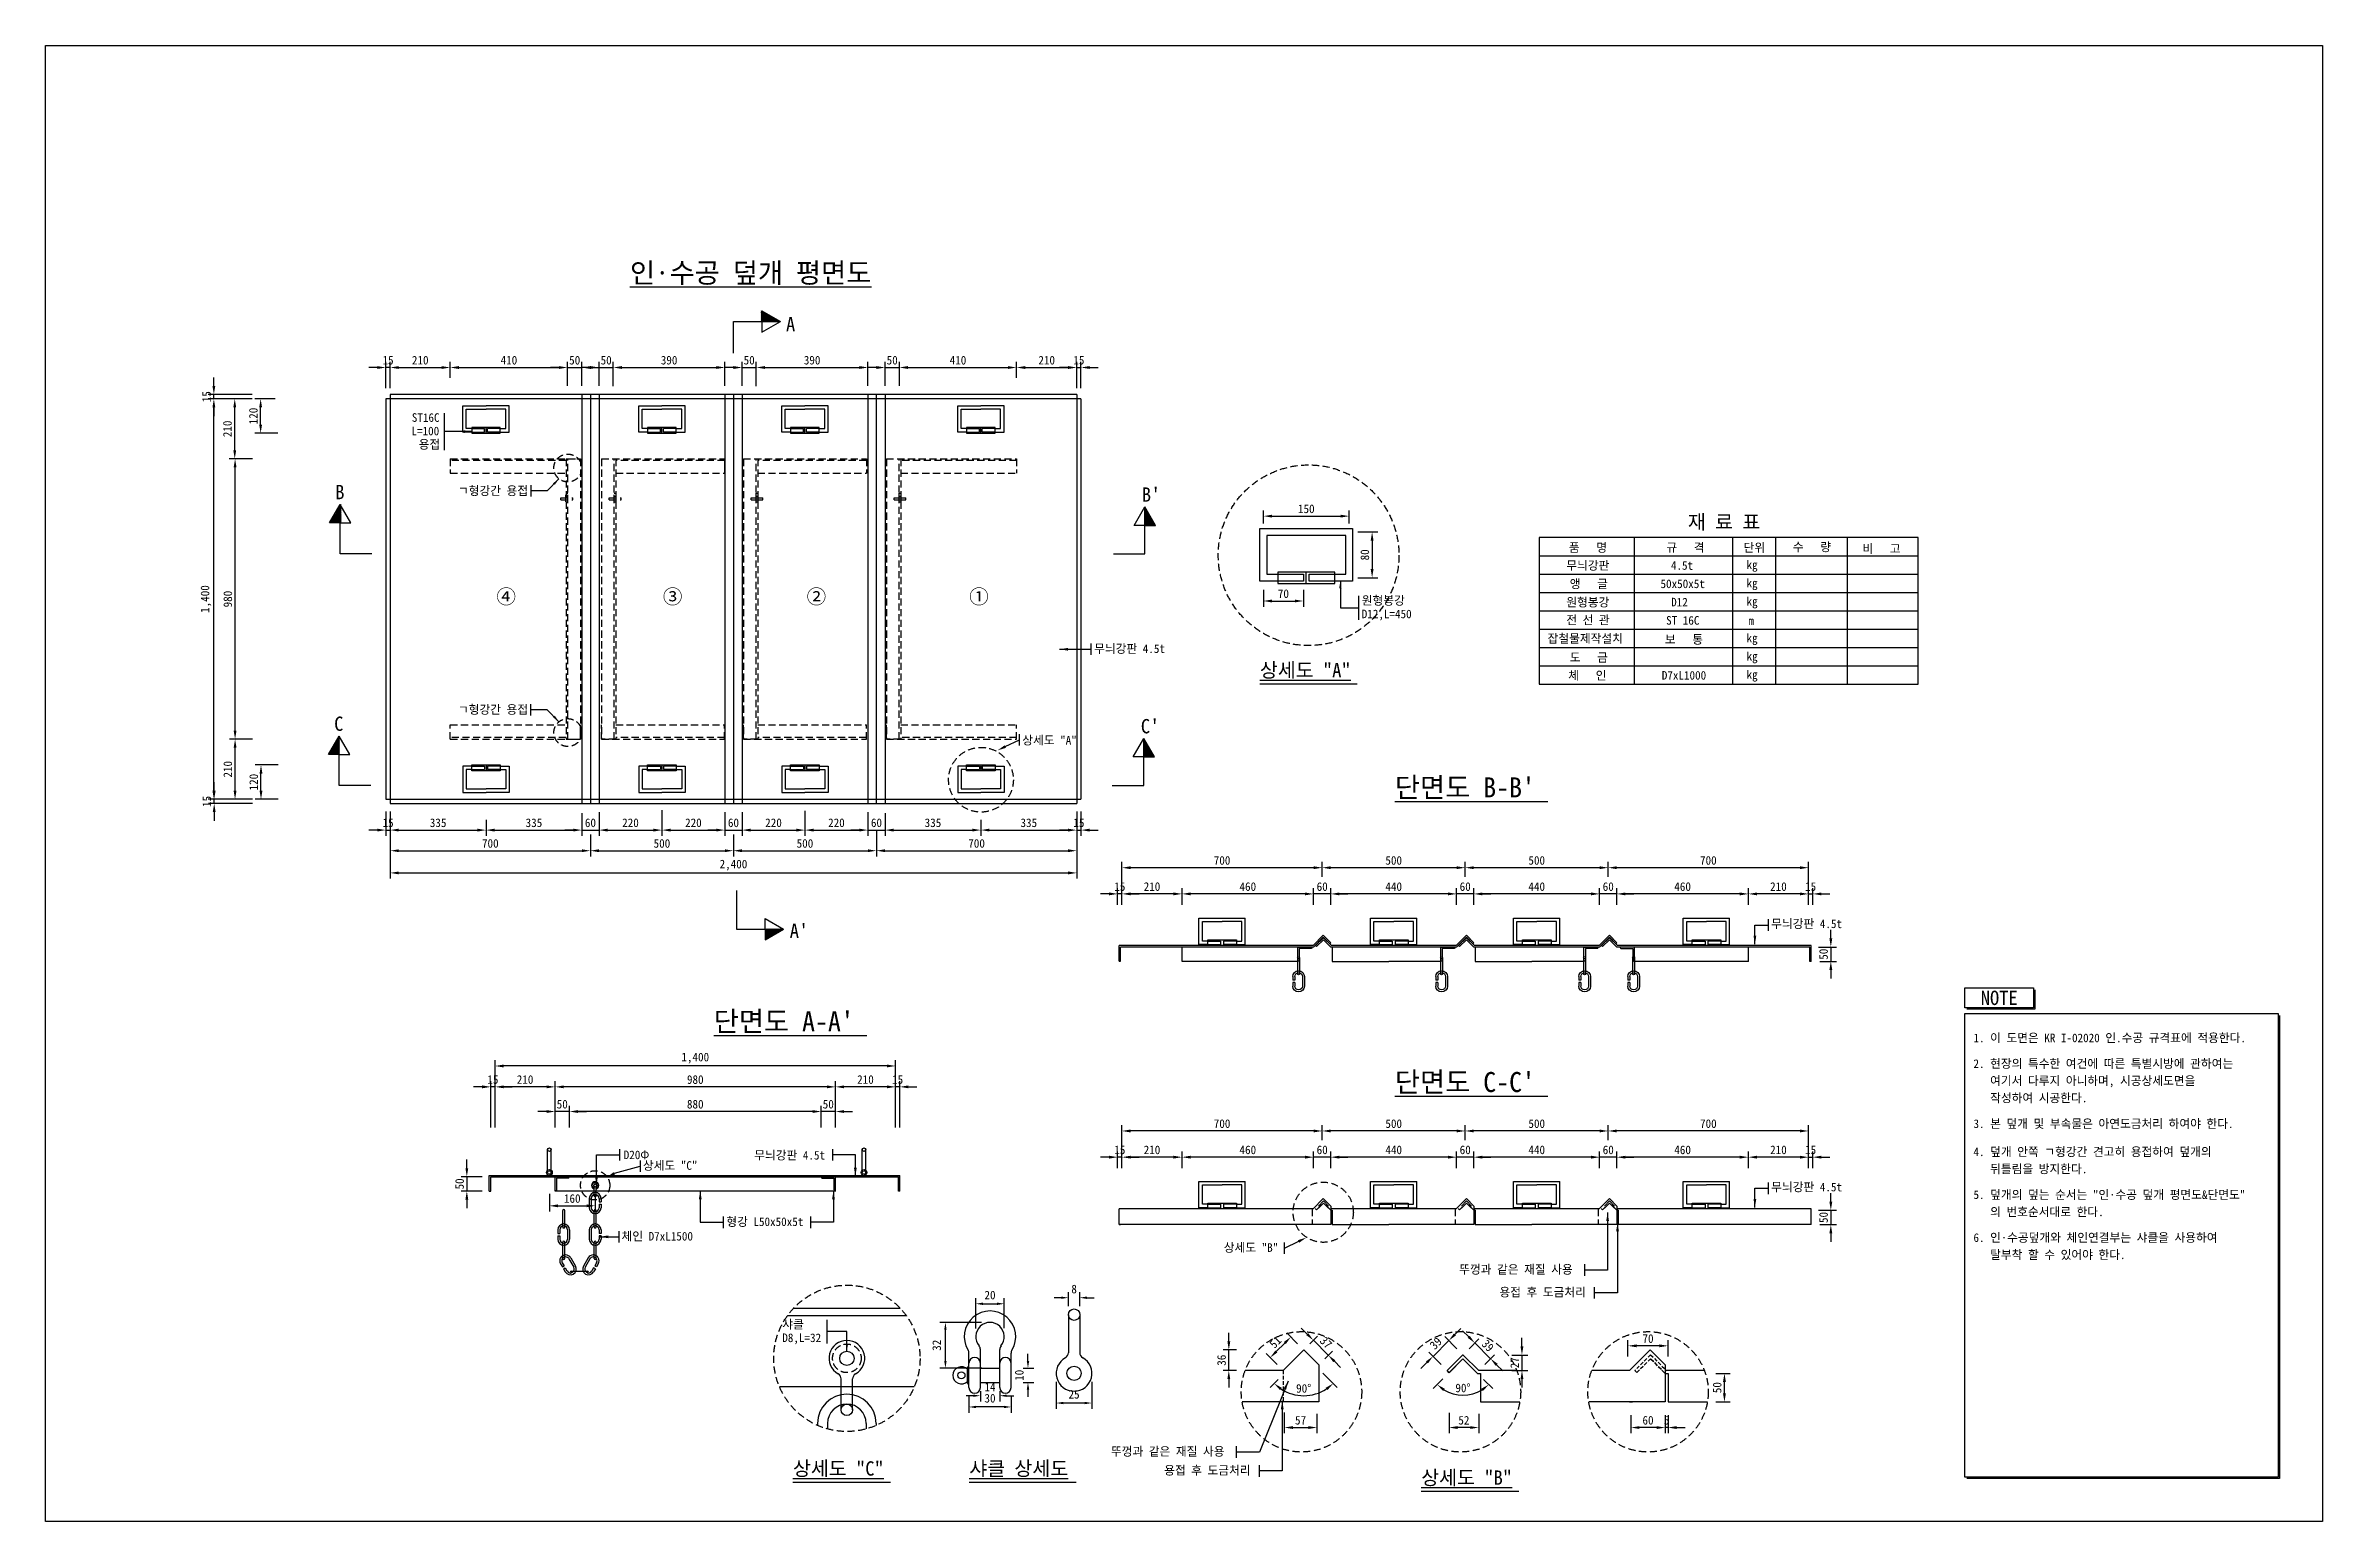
# Model space of a CAD drawing. Header units: millimetres. Extents: x 0 to 7960, y 0 to 5160.
import ezdxf
from ezdxf.enums import TextEntityAlignment as Align

# ---------------------------------------------------------------- set-up
doc = ezdxf.new("R2010")
doc.units = ezdxf.units.MM
doc.header["$LTSCALE"] = 100
doc.linetypes.add('HIDDEN', pattern=[0.375, 0.25, -0.125])
for name, color, linetype in [('ED-DIMS', 1, 'Continuous'), ('ED-LEAL', 1, 'Continuous'), ('ED-LEAT', 3, 'Continuous'), ('ED-LIN2', 3, 'Continuous'), ('ED-NEWC', 4, 'Continuous'), ('ED-NOTE', 3, 'Continuous'), ('ED-STEL', 4, 'Continuous'), ('ED-TABL-LIN1', 4, 'Continuous'), ('ED-TABL-LIN2', 1, 'Continuous'), ('ED-TABL-TEX1', 6, 'Continuous'), ('ED-TABL-TEX2', 3, 'Continuous'), ('ED-TEX1', 6, 'Continuous'), ('TI-LEAL', 1, 'Continuous'), ('TN-TEXT', 3, 'Continuous'), ('TN-TRUF', 4, 'Continuous'), ('TT-TEXT', 3, 'Continuous'), ('TZ-TABL', 3, 'Continuous')]:
    doc.layers.add(name, color=color, linetype=linetype)
doc.layers.add('EX-PAPR', color=2, linetype='Continuous', plot=False)
doc.styles.get("Standard").update_dxf_attribs({"font": 'GulimChe.ttf'})
doc.styles.add('굴림', font='GulimChe.ttf')
doc.styles.add('굴림체', font='GulimChe.ttf')
doc.dimstyles.new('dim_st', dxfattribs={"dimtxt": 2.5, "dimasz": 2.5, "dimexe": 2, "dimexo": 3, "dimgap": 1, "dimtad": 1, "dimdec": 0, "dimrnd": 1, "dimzin": 0, "dimdsep": 46, "dimlunit": 6, "dimtxsty": '굴림체', "dimcen": -1, "dimclrd": 1, "dimclre": 1, "dimclrt": 3, "dimadec": 0, "dimazin": 0, "dimtfac": 1, "dimtdec": 0, "dimtix": 1, "dimtofl": 0, "dimtmove": 2, "dimatfit": 3, "dimfxl": 0, "dimtolj": 1, "dimtzin": 0, "dimarcsym": 0})
doc.dimstyles.new('ISO-25', dxfattribs={"dimtxt": 2.5, "dimasz": 2.5, "dimexe": 1.25, "dimexo": 0.625, "dimtad": 1, "dimtxsty": 'Standard', "dimcen": 2.5, "dimadec": 0, "dimazin": 0, "dimtfac": 1, "dimtmove": 0, "dimatfit": 3, "dimfxl": 0, "dimarcsym": 0})
doc.dimstyles.new('사본 dim_st', dxfattribs={"dimscale": 10, "dimtxt": 3, "dimasz": 2.5, "dimexe": 2, "dimexo": 3, "dimgap": 1.5, "dimtad": 1, "dimdec": 0, "dimlfac": 0.2, "dimrnd": 0.01, "dimzin": 0, "dimdsep": 46, "dimlunit": 6, "dimtxsty": '굴림체', "dimcen": -2, "dimclrd": 1, "dimclre": 1, "dimclrt": 3, "dimadec": 0, "dimazin": 0, "dimtfac": 1, "dimtdec": 0, "dimtix": 1, "dimtofl": 0, "dimtmove": 2, "dimatfit": 3, "dimfxl": 0, "dimtolj": 1, "dimtzin": 0, "dimarcsym": 0})

msp = doc.modelspace()

# ---------------------------------------------------------------- texts
at = {"layer": 'ED-LEAT', "style": '굴림'}
for s, height, p in [('A', 50, (2588.6, 4160.5)), ('ST16C', 30, (1280.5, 3844.4)), ('L=100', 30, (1279.3, 3797.4)), ('용접', 30, (1304.5, 3750.4)), ('B', 50, (1012.7, 3573.8)), ("B'", 50, (3832.5, 3565.2)), ('④', 50, (1576.3, 3208.3)), ('③', 50, (2158.2, 3208.3)), ('②', 50, (2660.9, 3208.3)), ('①', 50, (3229.1, 3208.3)), ('원형봉강', 30, (4601.4, 3204.8)), ('D12,L=450', 30, (4601.4, 3157.8)), ('무늬강판 4.5t', 30, (3665.9, 3036.4)), ('C', 50, (1009.1, 2764)), ("C'", 50, (3829, 2755.4)), ("A'", 50, (2601.7, 2040.3)), ('무늬강판 4.5t', 30, (6032.9, 2074.5)), ('D20Φ', 30, (2021.3, 1266.7)), ('무늬강판 4.5t', 30, (2477.6, 1265.3)), ('무늬강판 4.5t', 30, (6032.9, 1154.1)), ('형강 L50x50x5t', 30, (2380.1, 1032.9)), ('체인 D7xL1500', 30, (2013.6, 982.2)), ('뚜껑과 같은 재질 사용', 30, (4942, 866.1)), ('용접 후 도금처리', 30, (5082.7, 786.5)), ('샤클', 30, (2575.7, 674.2)), ('D8,L=32', 30, (2575.7, 627.2)), ('뚜껑과 같은 재질 사용', 30, (3724.6, 229.8)), ('용접 후 도금처리', 30, (3910.6, 163.6))]:
    msp.add_text(s, height=height, dxfattribs=at).set_placement(p)
for p in [(1686.9, 3603.3), (1686.9, 2838.5)]:
    msp.add_text('ㄱ형강간 용접', height=30, dxfattribs=at).set_placement(p, align=Align.MIDDLE_RIGHT)
at = {"layer": 'ED-NOTE'}
msp.add_text('NOTE', height=50, dxfattribs=at).set_placement((6830, 1830.6), align=Align.MIDDLE)
for s, p in [('1. 이 도면은 KR I-02020 인.수공 규격표에 적용한다.', (6740, 1690.6)), ('2. 현장의 특수한 여건에 따른 특별시방에 관하여는', (6740, 1600.6)), ('   여기서 다루지 아니하며, 시공상세도면을', (6740, 1540.6)), ('   작성하여 시공한다.', (6740, 1480.6)), ('3. 본 덮개 및 부속물은 아연도금처리 하여야 한다.', (6740, 1390.6)), ('4. 덮개 안쪽 ㄱ형강간 견고히 용접하여 덮개의', (6740, 1292.4)), ('   뒤틀림을 방지한다.', (6740, 1232.4)), ('5. 덮개의 덮는 순서는 "인·수공 덮개 평면도&단면도"', (6740, 1142.4)), ('   의 번호순서대로 한다.', (6740, 1082.4)), ('6. 인·수공덮개와 체인연결부는 샤클을 사용하여 ', (6740, 992.4)), ('   탈부착 할 수 있어야 한다.', (6740, 932.4))]:
    msp.add_text(s, height=30, dxfattribs=at).set_placement(p, align=Align.MIDDLE_LEFT)
at = {"layer": 'ED-TABL-TEX1', "style": '굴림'}
for s, p in [('품   명', (5325.4, 3389.6)), ('규   격', (5666.3, 3390.1)), ('단위', (5936.2, 3389.7)), ('수   량', (6108.5, 3391.8)), ('비   고', (6351.9, 3385.8))]:
    msp.add_text(s, height=30, dxfattribs=at).set_placement(p)
at = {"layer": 'ED-TABL-TEX2', "style": '굴림'}
for s, p in [('무늬강판', (5316.4, 3327.2)), ('4.5t', (5682.3, 3327.2)), ('kg', (5946.6, 3330)), ('앵   글', (5328.6, 3262.9)), ('50x50x5t', (5645.8, 3263.2)), ('kg', (5946.6, 3266)), ('원형봉강', (5316.4, 3198.6)), ('D12', (5683.1, 3199.2)), ('kg', (5946.6, 3202)), ('잡철물제작설치', (5251.1, 3072)), ('전 선 관', (5316.4, 3136.3)), ('ST 16C', (5665.5, 3135.2)), ('kg', (5946.6, 3074)), ('m', (5953.2, 3133.9)), ('도   금', (5328.6, 3005.7)), ('보   통', (5661.1, 3068.6)), ('kg', (5946.6, 3010)), ('체   인', (5323.3, 2942.6)), ('D7xL1000', (5650.4, 2943.2)), ('kg', (5946.6, 2946))]:
    msp.add_text(s, height=30, dxfattribs=at).set_placement(p)
at = {"layer": 'ED-TEX1', "style": '굴림'}
for s, p in [('%%U인·수공 덮개 평면도', (2043, 4330.5)), ("%%U단면도 B-B' ", (4717.3, 2531.4)), ("%%U단면도 A-A' ", (2336, 1713.4)), ("%%U단면도 C-C' ", (4717.3, 1501.3))]:
    msp.add_text(s, height=70, dxfattribs=at).set_placement(p)
msp.add_text('재 료 표 ', height=50, dxfattribs=at).set_placement((5884.3, 3494.6), align=Align.MIDDLE_CENTER)
at = {"layer": 'TN-TEXT'}
for s, p in [('상세도 "A"', (3414.7, 2716.2)), ('상세도 "C"', (2088.5, 1229.4)), ('상세도 "B"', (4119.1, 942.6))]:
    msp.add_text(s, height=30, dxfattribs=at).set_placement(p)
at = {"layer": 'TT-TEXT'}
for s, p in [('%%U상세도 "A"', (4245.2, 2951.4)), ('%%U상세도 "C"', (2612.8, 160.3)), ('%%U샤클 상세도', (3229.3, 160.3)), ('%%U상세도 "B"', (4809.3, 128.4))]:
    msp.add_text(s, height=50, dxfattribs=at).set_placement(p)

# ---------------------------------------------------------------- blocks, each defined once
blk = doc.blocks.new('*D12')
at = {"layer": 'Defpoints', "color": 0}
for p in [(3619.9, 4034.3), (3604.9, 3932.1), (3619.9, 3932.1)]:
    blk.add_point(p, dxfattribs=at)
at = {"layer": 'ED-DIMS', "color": 1, "lineweight": -2}
for p, q in [((3574.9, 4034.3), (3544.9, 4034.3)), ((3604.9, 3962.1), (3604.9, 4054.3)), ((3604.9, 4034.3), (3619.9, 4034.3)), ((3619.9, 3962.1), (3619.9, 4054.3)), ((3649.9, 4034.3), (3679.9, 4034.3))]:
    blk.add_line(p, q, dxfattribs=at)
at = {"layer": 'ED-DIMS', "color": 1}
for points in [[(3574.9, 4039.3), (3574.9, 4029.3), (3604.9, 4034.3)], [(3649.9, 4039.3), (3649.9, 4029.3), (3619.9, 4034.3)]]:
    blk.add_solid(points, dxfattribs=at)
at = {"layer": 'ED-DIMS', "color": 3, "insert": (3612.4, 4059.7), "char_height": 30, "attachment_point": 5, "style": '굴림체'}
blk.add_mtext('\\A1;15', dxfattribs=at)
blk = doc.blocks.new('*D13')
at = {"layer": 'Defpoints', "color": 0}
for p in [(3604.9, 2511.6), (3619.9, 2511.6), (3619.9, 2417.1)]:
    blk.add_point(p, dxfattribs=at)
at = {"layer": 'ED-DIMS', "color": 1, "lineweight": -2}
for p, q in [((3604.9, 2481.6), (3604.9, 2397.1)), ((3619.9, 2481.6), (3619.9, 2397.1)), ((3574.9, 2417.1), (3544.9, 2417.1)), ((3604.9, 2417.1), (3619.9, 2417.1)), ((3649.9, 2417.1), (3679.9, 2417.1))]:
    blk.add_line(p, q, dxfattribs=at)
at = {"layer": 'ED-DIMS', "color": 1}
for points in [[(3574.9, 2422.1), (3574.9, 2412.1), (3604.9, 2417.1)], [(3649.9, 2422.1), (3649.9, 2412.1), (3619.9, 2417.1)]]:
    blk.add_solid(points, dxfattribs=at)
at = {"layer": 'ED-DIMS', "color": 3, "insert": (3612.4, 2442.5), "char_height": 30, "attachment_point": 5, "style": '굴림체'}
blk.add_mtext('\\A1;15', dxfattribs=at)
blk = doc.blocks.new('*D14')
at = {"layer": 'Defpoints', "color": 0}
for p in [(588.5, 3924.8), (752, 3924.8), (753.2, 2524.8)]:
    blk.add_point(p, dxfattribs=at)
at = {"layer": 'ED-DIMS', "color": 1, "lineweight": -2}
for p, q in [((722, 3924.8), (568.5, 3924.8)), ((588.5, 2554.8), (588.5, 3894.8)), ((723.2, 2524.8), (568.5, 2524.8))]:
    blk.add_line(p, q, dxfattribs=at)
at = {"layer": 'ED-DIMS', "color": 1}
for points in [[(583.5, 3894.8), (593.5, 3894.8), (588.5, 3924.8)], [(583.5, 2554.8), (593.5, 2554.8), (588.5, 2524.8)]]:
    blk.add_solid(points, dxfattribs=at)
at = {"layer": 'ED-DIMS', "color": 3, "insert": (561.2, 3224.8), "char_height": 30, "attachment_point": 5, "rotation": 90, "style": '굴림체'}
blk.add_mtext('\\A1;1,400', dxfattribs=at)
blk = doc.blocks.new('*D15')
at = {"layer": 'Defpoints', "color": 0}
for p in [(661.5, 3924.8), (742, 3924.8), (753.2, 3714.8)]:
    blk.add_point(p, dxfattribs=at)
at = {"layer": 'ED-DIMS', "color": 1, "lineweight": -2}
for p, q in [((712, 3924.8), (641.5, 3924.8)), ((661.5, 3744.8), (661.5, 3894.8)), ((723.2, 3714.8), (641.5, 3714.8))]:
    blk.add_line(p, q, dxfattribs=at)
at = {"layer": 'ED-DIMS', "color": 1}
for points in [[(656.5, 3894.8), (666.5, 3894.8), (661.5, 3924.8)], [(656.5, 3744.8), (666.5, 3744.8), (661.5, 3714.8)]]:
    blk.add_solid(points, dxfattribs=at)
at = {"layer": 'ED-DIMS', "color": 3, "insert": (636.1, 3819.8), "char_height": 30, "attachment_point": 5, "rotation": 90, "style": '굴림체'}
blk.add_mtext('\\A1;210', dxfattribs=at)
blk = doc.blocks.new('*D16')
at = {"layer": 'Defpoints', "color": 0}
for p in [(588.5, 3939.8), (752, 3939.8), (752, 3924.8)]:
    blk.add_point(p, dxfattribs=at)
at = {"layer": 'ED-DIMS', "color": 1, "lineweight": -2}
for p, q in [((588.5, 3969.8), (588.5, 3999.8)), ((722, 3939.8), (568.5, 3939.8)), ((722, 3924.8), (568.5, 3924.8)), ((588.5, 3924.8), (588.5, 3939.8)), ((588.5, 3894.8), (588.5, 3864.8))]:
    blk.add_line(p, q, dxfattribs=at)
at = {"layer": 'ED-DIMS', "color": 1}
for points in [[(583.5, 3969.8), (593.5, 3969.8), (588.5, 3939.8)], [(583.5, 3894.8), (593.5, 3894.8), (588.5, 3924.8)]]:
    blk.add_solid(points, dxfattribs=at)
at = {"layer": 'ED-DIMS', "color": 3, "insert": (563.1, 3932.3), "char_height": 30, "attachment_point": 5, "rotation": 90, "style": '굴림체'}
blk.add_mtext('\\A1;15', dxfattribs=at)
blk = doc.blocks.new('*D17')
at = {"layer": 'Defpoints', "color": 0}
for p in [(1539.9, 2483), (1874.9, 2506.6), (1874.9, 2417.1)]:
    blk.add_point(p, dxfattribs=at)
at = {"layer": 'ED-DIMS', "color": 1, "lineweight": -2}
for p, q in [((1874.9, 2476.6), (1874.9, 2397.1)), ((1539.9, 2453), (1539.9, 2397.1)), ((1569.9, 2417.1), (1844.9, 2417.1))]:
    blk.add_line(p, q, dxfattribs=at)
at = {"layer": 'ED-DIMS', "color": 1}
for points in [[(1569.9, 2422.1), (1569.9, 2412.1), (1539.9, 2417.1)], [(1844.9, 2422.1), (1844.9, 2412.1), (1874.9, 2417.1)]]:
    blk.add_solid(points, dxfattribs=at)
at = {"layer": 'ED-DIMS', "color": 3, "insert": (1707.4, 2442.5), "char_height": 30, "attachment_point": 5, "style": '굴림체'}
blk.add_mtext('\\A1;335', dxfattribs=at)
blk = doc.blocks.new('*D18')
at = {"layer": 'Defpoints', "color": 0}
for p in [(1934.9, 2509.8), (2154.9, 2516.8), (2154.9, 2417.1)]:
    blk.add_point(p, dxfattribs=at)
at = {"layer": 'ED-DIMS', "color": 1, "lineweight": -2}
for p, q in [((1934.9, 2479.8), (1934.9, 2397.1)), ((2154.9, 2486.8), (2154.9, 2397.1)), ((1964.9, 2417.1), (2124.9, 2417.1))]:
    blk.add_line(p, q, dxfattribs=at)
at = {"layer": 'ED-DIMS', "color": 1}
for points in [[(1964.9, 2422.1), (1964.9, 2412.1), (1934.9, 2417.1)], [(2124.9, 2422.1), (2124.9, 2412.1), (2154.9, 2417.1)]]:
    blk.add_solid(points, dxfattribs=at)
at = {"layer": 'ED-DIMS', "color": 3, "insert": (2044.9, 2442.5), "char_height": 30, "attachment_point": 5, "style": '굴림체'}
blk.add_mtext('\\A1;220', dxfattribs=at)
blk = doc.blocks.new('*D19')
at = {"layer": 'Defpoints', "color": 0}
for p in [(1189.9, 2511.6), (1204.9, 2511.6), (1204.9, 2417.1)]:
    blk.add_point(p, dxfattribs=at)
at = {"layer": 'ED-DIMS', "color": 1, "lineweight": -2}
for p, q in [((1189.9, 2481.6), (1189.9, 2397.1)), ((1204.9, 2481.6), (1204.9, 2397.1)), ((1159.9, 2417.1), (1129.9, 2417.1)), ((1189.9, 2417.1), (1204.9, 2417.1)), ((1234.9, 2417.1), (1264.9, 2417.1))]:
    blk.add_line(p, q, dxfattribs=at)
at = {"layer": 'ED-DIMS', "color": 1}
for points in [[(1159.9, 2422.1), (1159.9, 2412.1), (1189.9, 2417.1)], [(1234.9, 2422.1), (1234.9, 2412.1), (1204.9, 2417.1)]]:
    blk.add_solid(points, dxfattribs=at)
at = {"layer": 'ED-DIMS', "color": 3, "insert": (1197.4, 2442.5), "char_height": 30, "attachment_point": 5, "style": '굴림체'}
blk.add_mtext('\\A1;15', dxfattribs=at)
blk = doc.blocks.new('*D20')
at = {"layer": 'Defpoints', "color": 0}
for p in [(1204.9, 2511.6), (1539.9, 2483), (1539.9, 2417.1)]:
    blk.add_point(p, dxfattribs=at)
at = {"layer": 'ED-DIMS', "color": 1, "lineweight": -2}
for p, q in [((1204.9, 2481.6), (1204.9, 2397.1)), ((1234.9, 2417.1), (1509.9, 2417.1)), ((1539.9, 2453), (1539.9, 2397.1))]:
    blk.add_line(p, q, dxfattribs=at)
at = {"layer": 'ED-DIMS', "color": 1}
for points in [[(1234.9, 2422.1), (1234.9, 2412.1), (1204.9, 2417.1)], [(1509.9, 2422.1), (1509.9, 2412.1), (1539.9, 2417.1)]]:
    blk.add_solid(points, dxfattribs=at)
at = {"layer": 'ED-DIMS', "color": 3, "insert": (1372.4, 2442.5), "char_height": 30, "attachment_point": 5, "style": '굴림체'}
blk.add_mtext('\\A1;335', dxfattribs=at)
blk = doc.blocks.new('*D21')
at = {"layer": 'Defpoints', "color": 0}
for p in [(2874.9, 2506.6), (2934.9, 2506.6), (2934.9, 2417.1)]:
    blk.add_point(p, dxfattribs=at)
at = {"layer": 'ED-DIMS', "color": 1, "lineweight": -2}
for p, q in [((2874.9, 2476.6), (2874.9, 2397.1)), ((2934.9, 2476.6), (2934.9, 2397.1)), ((2844.9, 2417.1), (2814.9, 2417.1)), ((2874.9, 2417.1), (2934.9, 2417.1)), ((2964.9, 2417.1), (2994.9, 2417.1))]:
    blk.add_line(p, q, dxfattribs=at)
at = {"layer": 'ED-DIMS', "color": 1}
for points in [[(2844.9, 2422.1), (2844.9, 2412.1), (2874.9, 2417.1)], [(2964.9, 2422.1), (2964.9, 2412.1), (2934.9, 2417.1)]]:
    blk.add_solid(points, dxfattribs=at)
at = {"layer": 'ED-DIMS', "color": 3, "insert": (2904.9, 2442.5), "char_height": 30, "attachment_point": 5, "style": '굴림체'}
blk.add_mtext('\\A1;60', dxfattribs=at)
blk = doc.blocks.new('*X0')
at = {"color": 0}
for p, q in [((675.67, 391.94), (675.7, 391.97)), ((675.67, 391.76), (675.81, 391.91)), ((675.67, 391.59), (675.92, 391.84)), ((675.67, 391.41), (676.04, 391.78)), ((675.67, 391.23), (676.15, 391.71)), ((675.67, 391.06), (676.26, 391.65)), ((675.67, 390.88), (676.37, 391.58)), ((675.67, 390.7), (676.48, 391.52)), ((675.67, 390.53), (676.6, 391.46)), ((675.67, 390.35), (676.71, 391.39)), ((675.67, 390.17), (676.82, 391.33)), ((675.8, 390.13), (676.93, 391.26)), ((675.97, 390.13), (677.04, 391.2)), ((676.15, 390.13), (677.16, 391.13)), ((676.33, 390.13), (677.27, 391.07)), ((676.5, 390.13), (677.38, 391)), ((676.68, 390.13), (677.49, 390.94)), ((676.86, 390.13), (677.6, 390.87)), ((677.03, 390.13), (677.72, 390.81)), ((677.21, 390.13), (677.83, 390.74)), ((677.39, 390.13), (677.94, 390.68)), ((677.56, 390.13), (678.05, 390.61)), ((677.74, 390.13), (678.17, 390.55)), ((677.92, 390.13), (678.28, 390.48)), ((678.1, 390.13), (678.39, 390.42)), ((678.27, 390.13), (678.5, 390.36)), ((678.45, 390.13), (678.61, 390.29)), ((678.63, 390.13), (678.73, 390.23)), ((678.8, 390.13), (678.84, 390.16))]:
    blk.add_line(p, q, dxfattribs=at)
blk = doc.blocks.new('*D22')
at = {"layer": 'Defpoints', "color": 0}
for p in [(589.6, 2524.8), (753.2, 2524.8), (753.2, 2509.8)]:
    blk.add_point(p, dxfattribs=at)
at = {"layer": 'ED-DIMS', "color": 1, "lineweight": -2}
for p, q in [((589.6, 2554.8), (589.6, 2584.8)), ((723.2, 2524.8), (569.6, 2524.8)), ((723.2, 2509.8), (569.6, 2509.8)), ((589.6, 2509.8), (589.6, 2524.8)), ((589.6, 2479.8), (589.6, 2449.8))]:
    blk.add_line(p, q, dxfattribs=at)
at = {"layer": 'ED-DIMS', "color": 1}
for points in [[(584.6, 2554.8), (594.6, 2554.8), (589.6, 2524.8)], [(584.6, 2479.8), (594.6, 2479.8), (589.6, 2509.8)]]:
    blk.add_solid(points, dxfattribs=at)
at = {"layer": 'ED-DIMS', "color": 3, "insert": (564.2, 2517.3), "char_height": 30, "attachment_point": 5, "rotation": 90, "style": '굴림체'}
blk.add_mtext('\\A1;15', dxfattribs=at)
blk = doc.blocks.new('*D23')
at = {"layer": 'Defpoints', "color": 0}
for p in [(662.6, 2734.8), (753.2, 2734.8), (753.2, 2524.8)]:
    blk.add_point(p, dxfattribs=at)
at = {"layer": 'ED-DIMS', "color": 1, "lineweight": -2}
for p, q in [((723.2, 2734.8), (642.6, 2734.8)), ((662.6, 2554.8), (662.6, 2704.8)), ((723.2, 2524.8), (642.6, 2524.8))]:
    blk.add_line(p, q, dxfattribs=at)
at = {"layer": 'ED-DIMS', "color": 1}
for points in [[(657.6, 2704.8), (667.6, 2704.8), (662.6, 2734.8)], [(657.6, 2554.8), (667.6, 2554.8), (662.6, 2524.8)]]:
    blk.add_solid(points, dxfattribs=at)
at = {"layer": 'ED-DIMS', "color": 3, "insert": (637.3, 2629.8), "char_height": 30, "attachment_point": 5, "rotation": 90, "style": '굴림체'}
blk.add_mtext('\\A1;210', dxfattribs=at)
blk = doc.blocks.new('*D24')
at = {"layer": 'Defpoints', "color": 0}
for p in [(662.6, 3714.8), (753.2, 3714.8), (753.2, 2734.8)]:
    blk.add_point(p, dxfattribs=at)
at = {"layer": 'ED-DIMS', "color": 1, "lineweight": -2}
for p, q in [((723.2, 3714.8), (642.6, 3714.8)), ((662.6, 2764.8), (662.6, 3684.8)), ((723.2, 2734.8), (642.6, 2734.8))]:
    blk.add_line(p, q, dxfattribs=at)
at = {"layer": 'ED-DIMS', "color": 1}
for points in [[(657.6, 3684.8), (667.6, 3684.8), (662.6, 3714.8)], [(657.6, 2764.8), (667.6, 2764.8), (662.6, 2734.8)]]:
    blk.add_solid(points, dxfattribs=at)
at = {"layer": 'ED-DIMS', "color": 3, "insert": (637.3, 3224.8), "char_height": 30, "attachment_point": 5, "rotation": 90, "style": '굴림체'}
blk.add_mtext('\\A1;980', dxfattribs=at)
blk = doc.blocks.new('*D25')
at = {"layer": 'Defpoints', "color": 0}
for p in [(1204.9, 2447.2), (3604.9, 2447.2), (3604.9, 2267.4)]:
    blk.add_point(p, dxfattribs=at)
at = {"layer": 'ED-DIMS', "color": 1, "lineweight": -2}
for p, q in [((1204.9, 2417.2), (1204.9, 2247.4)), ((3604.9, 2417.2), (3604.9, 2247.4)), ((1234.9, 2267.4), (3574.9, 2267.4))]:
    blk.add_line(p, q, dxfattribs=at)
at = {"layer": 'ED-DIMS', "color": 1}
for points in [[(1234.9, 2272.4), (1234.9, 2262.4), (1204.9, 2267.4)], [(3574.9, 2272.4), (3574.9, 2262.4), (3604.9, 2267.4)]]:
    blk.add_solid(points, dxfattribs=at)
at = {"layer": 'ED-DIMS', "color": 3, "insert": (2404.9, 2294.6), "char_height": 30, "attachment_point": 5, "style": '굴림체'}
blk.add_mtext('\\A1;2,400', dxfattribs=at)
blk = doc.blocks.new('*D26')
at = {"layer": 'Defpoints', "color": 0}
for p in [(1204.9, 2447.2), (1904.9, 2432.2), (1904.9, 2345)]:
    blk.add_point(p, dxfattribs=at)
at = {"layer": 'ED-DIMS', "color": 1, "lineweight": -2}
for p, q in [((1204.9, 2417.2), (1204.9, 2325)), ((1904.9, 2402.2), (1904.9, 2325)), ((1234.9, 2345), (1874.9, 2345))]:
    blk.add_line(p, q, dxfattribs=at)
at = {"layer": 'ED-DIMS', "color": 1}
for points in [[(1234.9, 2350), (1234.9, 2340), (1204.9, 2345)], [(1874.9, 2350), (1874.9, 2340), (1904.9, 2345)]]:
    blk.add_solid(points, dxfattribs=at)
at = {"layer": 'ED-DIMS', "color": 3, "insert": (1554.9, 2370.4), "char_height": 30, "attachment_point": 5, "style": '굴림체'}
blk.add_mtext('\\A1;700', dxfattribs=at)
blk = doc.blocks.new('*D27')
at = {"layer": 'Defpoints', "color": 0}
for p in [(1189.9, 4034.3), (1189.9, 3932.1), (1204.9, 3932.1)]:
    blk.add_point(p, dxfattribs=at)
at = {"layer": 'ED-DIMS', "color": 1, "lineweight": -2}
for p, q in [((1159.9, 4034.3), (1129.9, 4034.3)), ((1189.9, 3962.1), (1189.9, 4054.3)), ((1204.9, 4034.3), (1189.9, 4034.3)), ((1204.9, 3962.1), (1204.9, 4054.3)), ((1234.9, 4034.3), (1264.9, 4034.3))]:
    blk.add_line(p, q, dxfattribs=at)
at = {"layer": 'ED-DIMS', "color": 1}
for points in [[(1159.9, 4039.3), (1159.9, 4029.3), (1189.9, 4034.3)], [(1234.9, 4039.3), (1234.9, 4029.3), (1204.9, 4034.3)]]:
    blk.add_solid(points, dxfattribs=at)
at = {"layer": 'ED-DIMS', "color": 3, "insert": (1197.4, 4059.7), "char_height": 30, "attachment_point": 5, "style": '굴림체'}
blk.add_mtext('\\A1;15', dxfattribs=at)
blk = doc.blocks.new('*D28')
at = {"layer": 'Defpoints', "color": 0}
for p in [(2404.9, 2432.2), (2904.9, 2432.2), (2904.9, 2345)]:
    blk.add_point(p, dxfattribs=at)
at = {"layer": 'ED-DIMS', "color": 1, "lineweight": -2}
for p, q in [((2404.9, 2402.2), (2404.9, 2325)), ((2904.9, 2402.2), (2904.9, 2325)), ((2434.9, 2345), (2874.9, 2345))]:
    blk.add_line(p, q, dxfattribs=at)
at = {"layer": 'ED-DIMS', "color": 1}
for points in [[(2434.9, 2350), (2434.9, 2340), (2404.9, 2345)], [(2874.9, 2350), (2874.9, 2340), (2904.9, 2345)]]:
    blk.add_solid(points, dxfattribs=at)
at = {"layer": 'ED-DIMS', "color": 3, "insert": (2654.9, 2370.3), "char_height": 30, "attachment_point": 5, "style": '굴림체'}
blk.add_mtext('\\A1;500', dxfattribs=at)
blk = doc.blocks.new('*D1')
at = {"layer": 'Defpoints', "color": 0}
for p in [(2971.4, 1519.4), (2971.4, 1347.3), (2986.4, 1347.3)]:
    blk.add_point(p, dxfattribs=at)
at = {"layer": 'ED-DIMS', "color": 1, "lineweight": -2}
for p, q in [((2941.4, 1519.4), (2911.4, 1519.4)), ((2971.4, 1377.3), (2971.4, 1539.4)), ((2986.4, 1519.4), (2971.4, 1519.4)), ((2986.4, 1377.3), (2986.4, 1539.4)), ((3016.4, 1519.4), (3046.4, 1519.4))]:
    blk.add_line(p, q, dxfattribs=at)
at = {"layer": 'ED-DIMS', "color": 1}
for points in [[(2941.4, 1524.4), (2941.4, 1514.4), (2971.4, 1519.4)], [(3016.4, 1524.4), (3016.4, 1514.4), (2986.4, 1519.4)]]:
    blk.add_solid(points, dxfattribs=at)
at = {"layer": 'ED-DIMS', "color": 3, "insert": (2978.9, 1544.8), "char_height": 30, "attachment_point": 5, "style": '굴림체'}
blk.add_mtext('\\A1;15', dxfattribs=at)
blk = doc.blocks.new('*D2')
at = {"layer": 'Defpoints', "color": 0}
for p in [(2761.4, 1519.4), (2761.4, 1347.3), (2971.4, 1347.3)]:
    blk.add_point(p, dxfattribs=at)
at = {"layer": 'ED-DIMS', "color": 1, "lineweight": -2}
for p, q in [((2761.4, 1377.3), (2761.4, 1539.4)), ((2941.4, 1519.4), (2791.4, 1519.4)), ((2971.4, 1377.3), (2971.4, 1539.4))]:
    blk.add_line(p, q, dxfattribs=at)
at = {"layer": 'ED-DIMS', "color": 1}
for points in [[(2791.4, 1524.4), (2791.4, 1514.4), (2761.4, 1519.4)], [(2941.4, 1524.4), (2941.4, 1514.4), (2971.4, 1519.4)]]:
    blk.add_solid(points, dxfattribs=at)
at = {"layer": 'ED-DIMS', "color": 3, "insert": (2866.4, 1544.8), "char_height": 30, "attachment_point": 5, "style": '굴림체'}
blk.add_mtext('\\A1;210', dxfattribs=at)
blk = doc.blocks.new('*D3')
at = {"layer": 'Defpoints', "color": 0}
for p in [(1781.4, 1519.4), (1781.4, 1347.3), (2761.4, 1347.3)]:
    blk.add_point(p, dxfattribs=at)
at = {"layer": 'ED-DIMS', "color": 1, "lineweight": -2}
for p, q in [((1781.4, 1377.3), (1781.4, 1539.4)), ((2731.4, 1519.4), (1811.4, 1519.4)), ((2761.4, 1377.3), (2761.4, 1539.4))]:
    blk.add_line(p, q, dxfattribs=at)
at = {"layer": 'ED-DIMS', "color": 1}
for points in [[(1811.4, 1524.4), (1811.4, 1514.4), (1781.4, 1519.4)], [(2731.4, 1524.4), (2731.4, 1514.4), (2761.4, 1519.4)]]:
    blk.add_solid(points, dxfattribs=at)
at = {"layer": 'ED-DIMS', "color": 3, "insert": (2271.4, 1544.7), "char_height": 30, "attachment_point": 5, "style": '굴림체'}
blk.add_mtext('\\A1;980', dxfattribs=at)
blk = doc.blocks.new('*D4')
at = {"layer": 'Defpoints', "color": 0}
for p in [(1571.4, 1519.4), (1571.4, 1347.3), (1781.4, 1347.3)]:
    blk.add_point(p, dxfattribs=at)
at = {"layer": 'ED-DIMS', "color": 1, "lineweight": -2}
for p, q in [((1571.4, 1377.3), (1571.4, 1539.4)), ((1751.4, 1519.4), (1601.4, 1519.4)), ((1781.4, 1377.3), (1781.4, 1539.4))]:
    blk.add_line(p, q, dxfattribs=at)
at = {"layer": 'ED-DIMS', "color": 1}
for points in [[(1601.4, 1524.4), (1601.4, 1514.4), (1571.4, 1519.4)], [(1751.4, 1524.4), (1751.4, 1514.4), (1781.4, 1519.4)]]:
    blk.add_solid(points, dxfattribs=at)
at = {"layer": 'ED-DIMS', "color": 3, "insert": (1676.4, 1544.8), "char_height": 30, "attachment_point": 5, "style": '굴림체'}
blk.add_mtext('\\A1;210', dxfattribs=at)
blk = doc.blocks.new('*D5')
at = {"layer": 'Defpoints', "color": 0}
for p in [(1556.4, 1519.4), (1556.4, 1347.3), (1571.4, 1347.3)]:
    blk.add_point(p, dxfattribs=at)
at = {"layer": 'ED-DIMS', "color": 1, "lineweight": -2}
for p, q in [((1526.4, 1519.4), (1496.4, 1519.4)), ((1556.4, 1377.3), (1556.4, 1539.4)), ((1571.4, 1519.4), (1556.4, 1519.4)), ((1571.4, 1377.3), (1571.4, 1539.4)), ((1601.4, 1519.4), (1631.4, 1519.4))]:
    blk.add_line(p, q, dxfattribs=at)
at = {"layer": 'ED-DIMS', "color": 1}
for points in [[(1526.4, 1524.4), (1526.4, 1514.4), (1556.4, 1519.4)], [(1601.4, 1524.4), (1601.4, 1514.4), (1571.4, 1519.4)]]:
    blk.add_solid(points, dxfattribs=at)
at = {"layer": 'ED-DIMS', "color": 3, "insert": (1563.9, 1544.8), "char_height": 30, "attachment_point": 5, "style": '굴림체'}
blk.add_mtext('\\A1;15', dxfattribs=at)
blk = doc.blocks.new('*D6')
at = {"layer": 'Defpoints', "color": 0}
for p in [(1571.4, 1592.4), (1571.4, 1347.3), (2971.4, 1347.3)]:
    blk.add_point(p, dxfattribs=at)
at = {"layer": 'ED-DIMS', "color": 1, "lineweight": -2}
for p, q in [((1571.4, 1377.3), (1571.4, 1612.4)), ((2941.4, 1592.4), (1601.4, 1592.4)), ((2971.4, 1377.3), (2971.4, 1612.4))]:
    blk.add_line(p, q, dxfattribs=at)
at = {"layer": 'ED-DIMS', "color": 1}
for points in [[(1601.4, 1597.4), (1601.4, 1587.4), (1571.4, 1592.4)], [(2941.4, 1597.4), (2941.4, 1587.4), (2971.4, 1592.4)]]:
    blk.add_solid(points, dxfattribs=at)
at = {"layer": 'ED-DIMS', "color": 3, "insert": (2271.4, 1619.7), "char_height": 30, "attachment_point": 5, "style": '굴림체'}
blk.add_mtext('\\A1;1,400', dxfattribs=at)
blk = doc.blocks.new('*D7')
at = {"layer": 'Defpoints', "color": 0}
for p in [(2711.4, 1433.2), (2711.4, 1347.3), (2761.4, 1347.3)]:
    blk.add_point(p, dxfattribs=at)
at = {"layer": 'ED-DIMS', "color": 1, "lineweight": -2}
for p, q in [((2681.4, 1433.2), (2651.4, 1433.2)), ((2711.4, 1377.3), (2711.4, 1453.2)), ((2761.4, 1433.2), (2711.4, 1433.2)), ((2761.4, 1377.3), (2761.4, 1453.2)), ((2791.4, 1433.2), (2821.4, 1433.2))]:
    blk.add_line(p, q, dxfattribs=at)
at = {"layer": 'ED-DIMS', "color": 1}
for points in [[(2681.4, 1438.2), (2681.4, 1428.2), (2711.4, 1433.2)], [(2791.4, 1438.2), (2791.4, 1428.2), (2761.4, 1433.2)]]:
    blk.add_solid(points, dxfattribs=at)
at = {"layer": 'ED-DIMS', "color": 3, "insert": (2736.4, 1458.6), "char_height": 30, "attachment_point": 5, "style": '굴림체'}
blk.add_mtext('\\A1;50', dxfattribs=at)
blk = doc.blocks.new('*D8')
at = {"layer": 'Defpoints', "color": 0}
for p in [(1831.4, 1433.2), (1831.4, 1347.3), (2711.4, 1347.3)]:
    blk.add_point(p, dxfattribs=at)
at = {"layer": 'ED-DIMS', "color": 1, "lineweight": -2}
for p, q in [((1831.4, 1377.3), (1831.4, 1453.2)), ((2681.4, 1433.2), (1861.4, 1433.2)), ((2711.4, 1377.3), (2711.4, 1453.2))]:
    blk.add_line(p, q, dxfattribs=at)
at = {"layer": 'ED-DIMS', "color": 1}
for points in [[(1861.4, 1438.2), (1861.4, 1428.2), (1831.4, 1433.2)], [(2681.4, 1438.2), (2681.4, 1428.2), (2711.4, 1433.2)]]:
    blk.add_solid(points, dxfattribs=at)
at = {"layer": 'ED-DIMS', "color": 3, "insert": (2271.4, 1458.6), "char_height": 30, "attachment_point": 5, "style": '굴림체'}
blk.add_mtext('\\A1;880', dxfattribs=at)
blk = doc.blocks.new('*D9')
at = {"layer": 'Defpoints', "color": 0}
for p in [(1781.4, 1433.2), (1781.4, 1347.3), (1831.4, 1347.3)]:
    blk.add_point(p, dxfattribs=at)
at = {"layer": 'ED-DIMS', "color": 1, "lineweight": -2}
for p, q in [((1751.4, 1433.2), (1721.4, 1433.2)), ((1781.4, 1377.3), (1781.4, 1453.2)), ((1831.4, 1433.2), (1781.4, 1433.2)), ((1831.4, 1377.3), (1831.4, 1453.2)), ((1861.4, 1433.2), (1891.4, 1433.2))]:
    blk.add_line(p, q, dxfattribs=at)
at = {"layer": 'ED-DIMS', "color": 1}
for points in [[(1751.4, 1438.2), (1751.4, 1428.2), (1781.4, 1433.2)], [(1861.4, 1438.2), (1861.4, 1428.2), (1831.4, 1433.2)]]:
    blk.add_solid(points, dxfattribs=at)
at = {"layer": 'ED-DIMS', "color": 3, "insert": (1806.4, 1458.6), "char_height": 30, "attachment_point": 5, "style": '굴림체'}
blk.add_mtext('\\A1;50', dxfattribs=at)
blk = doc.blocks.new('*D10')
at = {"layer": 'Defpoints', "color": 0}
for p in [(1556.4, 1205.1), (1472.8, 1155.1), (1556.4, 1155.1)]:
    blk.add_point(p, dxfattribs=at)
at = {"layer": 'ED-DIMS', "color": 1, "lineweight": -2}
for p, q in [((1526.4, 1205.1), (1452.8, 1205.1)), ((1472.8, 1235.1), (1472.8, 1265.1)), ((1472.8, 1205.1), (1472.8, 1155.1)), ((1526.4, 1155.1), (1452.8, 1155.1)), ((1472.8, 1125.1), (1472.8, 1095.1))]:
    blk.add_line(p, q, dxfattribs=at)
at = {"layer": 'ED-DIMS', "color": 1}
for points in [[(1467.8, 1235.1), (1477.8, 1235.1), (1472.8, 1205.1)], [(1467.8, 1125.1), (1477.8, 1125.1), (1472.8, 1155.1)]]:
    blk.add_solid(points, dxfattribs=at)
at = {"layer": 'ED-DIMS', "color": 3, "insert": (1447.5, 1180.1), "char_height": 30, "attachment_point": 5, "rotation": 90, "style": '굴림체'}
blk.add_mtext('\\A1;50', dxfattribs=at)
blk = doc.blocks.new('*D11')
at = {"layer": 'Defpoints', "color": 0}
for p in [(1761.4, 1175.1), (1921.4, 1175.1), (1921.4, 1103.5)]:
    blk.add_point(p, dxfattribs=at)
at = {"layer": 'ED-DIMS', "color": 1, "lineweight": -2}
for p, q in [((1761.4, 1145.1), (1761.4, 1083.5)), ((1921.4, 1145.1), (1921.4, 1083.5)), ((1791.4, 1103.5), (1891.4, 1103.5))]:
    blk.add_line(p, q, dxfattribs=at)
at = {"layer": 'ED-DIMS', "color": 1}
for points in [[(1791.4, 1108.5), (1791.4, 1098.5), (1761.4, 1103.5)], [(1891.4, 1108.5), (1891.4, 1098.5), (1921.4, 1103.5)]]:
    blk.add_solid(points, dxfattribs=at)
at = {"layer": 'ED-DIMS', "color": 3, "insert": (1841.4, 1128.9), "char_height": 30, "attachment_point": 5, "style": '굴림체'}
blk.add_mtext('\\A1;160', dxfattribs=at)
blk = doc.blocks.new('*D31')
at = {"layer": 'Defpoints', "color": 0}
for p in [(2904.9, 2447.2), (3604.9, 2432.2), (3604.9, 2345)]:
    blk.add_point(p, dxfattribs=at)
at = {"layer": 'ED-DIMS', "color": 1, "lineweight": -2}
for p, q in [((2904.9, 2417.2), (2904.9, 2325)), ((3604.9, 2402.2), (3604.9, 2325)), ((2934.9, 2345), (3574.9, 2345))]:
    blk.add_line(p, q, dxfattribs=at)
at = {"layer": 'ED-DIMS', "color": 1}
for points in [[(2934.9, 2350), (2934.9, 2340), (2904.9, 2345)], [(3574.9, 2350), (3574.9, 2340), (3604.9, 2345)]]:
    blk.add_solid(points, dxfattribs=at)
at = {"layer": 'ED-DIMS', "color": 3, "insert": (3254.9, 2370.4), "char_height": 30, "attachment_point": 5, "style": '굴림체'}
blk.add_mtext('\\A1;700', dxfattribs=at)
blk = doc.blocks.new('*D32')
at = {"layer": 'Defpoints', "color": 0}
for p in [(1904.9, 2432.2), (2404.9, 2432.2), (2404.9, 2345)]:
    blk.add_point(p, dxfattribs=at)
at = {"layer": 'ED-DIMS', "color": 1, "lineweight": -2}
for p, q in [((1904.9, 2402.2), (1904.9, 2325)), ((2404.9, 2402.2), (2404.9, 2325)), ((1934.9, 2345), (2374.9, 2345))]:
    blk.add_line(p, q, dxfattribs=at)
at = {"layer": 'ED-DIMS', "color": 1}
for points in [[(1934.9, 2350), (1934.9, 2340), (1904.9, 2345)], [(2374.9, 2350), (2374.9, 2340), (2404.9, 2345)]]:
    blk.add_solid(points, dxfattribs=at)
at = {"layer": 'ED-DIMS', "color": 3, "insert": (2154.9, 2370.3), "char_height": 30, "attachment_point": 5, "style": '굴림체'}
blk.add_mtext('\\A1;500', dxfattribs=at)
blk = doc.blocks.new('*X33')
at = {"color": 0}
for p, q in [((675.67, 391.94), (675.7, 391.97)), ((675.67, 391.76), (675.81, 391.91)), ((675.67, 391.59), (675.92, 391.84)), ((675.67, 391.41), (676.04, 391.78)), ((675.67, 391.23), (676.15, 391.71)), ((675.67, 391.06), (676.26, 391.65)), ((675.67, 390.88), (676.37, 391.58)), ((675.67, 390.7), (676.48, 391.52)), ((675.67, 390.53), (676.6, 391.46)), ((675.67, 390.35), (676.71, 391.39)), ((675.67, 390.17), (676.82, 391.33)), ((675.8, 390.13), (676.93, 391.26)), ((675.97, 390.13), (677.04, 391.2)), ((676.15, 390.13), (677.16, 391.13)), ((676.33, 390.13), (677.27, 391.07)), ((676.5, 390.13), (677.38, 391)), ((676.68, 390.13), (677.49, 390.94)), ((676.86, 390.13), (677.6, 390.87)), ((677.03, 390.13), (677.72, 390.81)), ((677.21, 390.13), (677.83, 390.74)), ((677.39, 390.13), (677.94, 390.68)), ((677.56, 390.13), (678.05, 390.61)), ((677.74, 390.13), (678.17, 390.55)), ((677.92, 390.13), (678.28, 390.48)), ((678.1, 390.13), (678.39, 390.42)), ((678.27, 390.13), (678.5, 390.36)), ((678.45, 390.13), (678.61, 390.29)), ((678.63, 390.13), (678.73, 390.23)), ((678.8, 390.13), (678.84, 390.16))]:
    blk.add_line(p, q, dxfattribs=at)
blk = doc.blocks.new('*D34')
at = {"layer": 'Defpoints', "color": 0}
for p in [(2374.9, 2506.6), (2434.9, 2506.6), (2434.9, 2417.1)]:
    blk.add_point(p, dxfattribs=at)
at = {"layer": 'ED-DIMS', "color": 1, "lineweight": -2}
for p, q in [((2374.9, 2476.6), (2374.9, 2397.1)), ((2434.9, 2476.6), (2434.9, 2397.1)), ((2344.9, 2417.1), (2314.9, 2417.1)), ((2374.9, 2417.1), (2434.9, 2417.1)), ((2464.9, 2417.1), (2494.9, 2417.1))]:
    blk.add_line(p, q, dxfattribs=at)
at = {"layer": 'ED-DIMS', "color": 1}
for points in [[(2344.9, 2422.1), (2344.9, 2412.1), (2374.9, 2417.1)], [(2464.9, 2422.1), (2464.9, 2412.1), (2434.9, 2417.1)]]:
    blk.add_solid(points, dxfattribs=at)
at = {"layer": 'ED-DIMS', "color": 3, "insert": (2404.9, 2442.5), "char_height": 30, "attachment_point": 5, "style": '굴림체'}
blk.add_mtext('\\A1;60', dxfattribs=at)
blk = doc.blocks.new('*D35')
at = {"layer": 'Defpoints', "color": 0}
for p in [(1874.9, 2506.6), (1934.9, 2506.6), (1934.9, 2417.1)]:
    blk.add_point(p, dxfattribs=at)
at = {"layer": 'ED-DIMS', "color": 1, "lineweight": -2}
for p, q in [((1874.9, 2476.6), (1874.9, 2397.1)), ((1934.9, 2476.6), (1934.9, 2397.1)), ((1844.9, 2417.1), (1814.9, 2417.1)), ((1874.9, 2417.1), (1934.9, 2417.1)), ((1964.9, 2417.1), (1994.9, 2417.1))]:
    blk.add_line(p, q, dxfattribs=at)
at = {"layer": 'ED-DIMS', "color": 1}
for points in [[(1844.9, 2422.1), (1844.9, 2412.1), (1874.9, 2417.1)], [(1964.9, 2422.1), (1964.9, 2412.1), (1934.9, 2417.1)]]:
    blk.add_solid(points, dxfattribs=at)
at = {"layer": 'ED-DIMS', "color": 3, "insert": (1904.9, 2442.5), "char_height": 30, "attachment_point": 5, "style": '굴림체'}
blk.add_mtext('\\A1;60', dxfattribs=at)
blk = doc.blocks.new('*D36')
at = {"layer": 'Defpoints', "color": 0}
for p in [(2154.9, 2516.8), (2374.9, 2509.8), (2374.9, 2417.1)]:
    blk.add_point(p, dxfattribs=at)
at = {"layer": 'ED-DIMS', "color": 1, "lineweight": -2}
for p, q in [((2154.9, 2486.8), (2154.9, 2397.1)), ((2374.9, 2479.8), (2374.9, 2397.1)), ((2184.9, 2417.1), (2344.9, 2417.1))]:
    blk.add_line(p, q, dxfattribs=at)
at = {"layer": 'ED-DIMS', "color": 1}
for points in [[(2184.9, 2422.1), (2184.9, 2412.1), (2154.9, 2417.1)], [(2344.9, 2422.1), (2344.9, 2412.1), (2374.9, 2417.1)]]:
    blk.add_solid(points, dxfattribs=at)
at = {"layer": 'ED-DIMS', "color": 3, "insert": (2264.9, 2442.5), "char_height": 30, "attachment_point": 5, "style": '굴림체'}
blk.add_mtext('\\A1;220', dxfattribs=at)
blk = doc.blocks.new('*D37')
at = {"layer": 'Defpoints', "color": 0}
for p in [(2434.9, 2509.8), (2654.9, 2514.8), (2654.9, 2417.1)]:
    blk.add_point(p, dxfattribs=at)
at = {"layer": 'ED-DIMS', "color": 1, "lineweight": -2}
for p, q in [((2434.9, 2479.8), (2434.9, 2397.1)), ((2654.9, 2484.8), (2654.9, 2397.1)), ((2464.9, 2417.1), (2624.9, 2417.1))]:
    blk.add_line(p, q, dxfattribs=at)
at = {"layer": 'ED-DIMS', "color": 1}
for points in [[(2464.9, 2422.1), (2464.9, 2412.1), (2434.9, 2417.1)], [(2624.9, 2422.1), (2624.9, 2412.1), (2654.9, 2417.1)]]:
    blk.add_solid(points, dxfattribs=at)
at = {"layer": 'ED-DIMS', "color": 3, "insert": (2544.9, 2442.5), "char_height": 30, "attachment_point": 5, "style": '굴림체'}
blk.add_mtext('\\A1;220', dxfattribs=at)
blk = doc.blocks.new('*D38')
at = {"layer": 'Defpoints', "color": 0}
for p in [(2654.9, 2514.8), (2874.9, 2509.8), (2874.9, 2417.1)]:
    blk.add_point(p, dxfattribs=at)
at = {"layer": 'ED-DIMS', "color": 1, "lineweight": -2}
for p, q in [((2654.9, 2484.8), (2654.9, 2397.1)), ((2874.9, 2479.8), (2874.9, 2397.1)), ((2684.9, 2417.1), (2844.9, 2417.1))]:
    blk.add_line(p, q, dxfattribs=at)
at = {"layer": 'ED-DIMS', "color": 1}
for points in [[(2684.9, 2422.1), (2684.9, 2412.1), (2654.9, 2417.1)], [(2844.9, 2422.1), (2844.9, 2412.1), (2874.9, 2417.1)]]:
    blk.add_solid(points, dxfattribs=at)
at = {"layer": 'ED-DIMS', "color": 3, "insert": (2764.9, 2442.5), "char_height": 30, "attachment_point": 5, "style": '굴림체'}
blk.add_mtext('\\A1;220', dxfattribs=at)
blk = doc.blocks.new('*D39')
at = {"layer": 'Defpoints', "color": 0}
for p in [(3269.9, 2483), (3604.9, 2511.6), (3604.9, 2417.1)]:
    blk.add_point(p, dxfattribs=at)
at = {"layer": 'ED-DIMS', "color": 1, "lineweight": -2}
for p, q in [((3604.9, 2481.6), (3604.9, 2397.1)), ((3269.9, 2453), (3269.9, 2397.1)), ((3299.9, 2417.1), (3574.9, 2417.1))]:
    blk.add_line(p, q, dxfattribs=at)
at = {"layer": 'ED-DIMS', "color": 1}
for points in [[(3299.9, 2422.1), (3299.9, 2412.1), (3269.9, 2417.1)], [(3574.9, 2422.1), (3574.9, 2412.1), (3604.9, 2417.1)]]:
    blk.add_solid(points, dxfattribs=at)
at = {"layer": 'ED-DIMS', "color": 3, "insert": (3437.4, 2442.5), "char_height": 30, "attachment_point": 5, "style": '굴림체'}
blk.add_mtext('\\A1;335', dxfattribs=at)
blk = doc.blocks.new('*D40')
at = {"layer": 'Defpoints', "color": 0}
for p in [(2934.9, 2506.6), (3269.9, 2483), (3269.9, 2417.1)]:
    blk.add_point(p, dxfattribs=at)
at = {"layer": 'ED-DIMS', "color": 1, "lineweight": -2}
for p, q in [((2934.9, 2476.6), (2934.9, 2397.1)), ((2964.9, 2417.1), (3239.9, 2417.1)), ((3269.9, 2453), (3269.9, 2397.1))]:
    blk.add_line(p, q, dxfattribs=at)
at = {"layer": 'ED-DIMS', "color": 1}
for points in [[(2964.9, 2422.1), (2964.9, 2412.1), (2934.9, 2417.1)], [(3239.9, 2422.1), (3239.9, 2412.1), (3269.9, 2417.1)]]:
    blk.add_solid(points, dxfattribs=at)
at = {"layer": 'ED-DIMS', "color": 3, "insert": (3102.4, 2442.5), "char_height": 30, "attachment_point": 5, "style": '굴림체'}
blk.add_mtext('\\A1;335', dxfattribs=at)
blk = doc.blocks.new('*D47')
at = {"layer": 'Defpoints', "color": 0}
for p in [(5463.1, 1365.2), (5463.1, 1303.2), (6163.1, 1262.1)]:
    blk.add_point(p, dxfattribs=at)
at = {"layer": 'ED-DIMS', "color": 1, "lineweight": -2}
for p, q in [((5463.1, 1333.2), (5463.1, 1385.2)), ((6133.1, 1365.2), (5493.1, 1365.2)), ((6163.1, 1292.1), (6163.1, 1385.2))]:
    blk.add_line(p, q, dxfattribs=at)
at = {"layer": 'ED-DIMS', "color": 1}
for points in [[(5493.1, 1370.2), (5493.1, 1360.2), (5463.1, 1365.2)], [(6133.1, 1370.2), (6133.1, 1360.2), (6163.1, 1365.2)]]:
    blk.add_solid(points, dxfattribs=at)
at = {"layer": 'ED-DIMS', "color": 3, "insert": (5813.1, 1390.6), "char_height": 30, "attachment_point": 5, "style": '굴림체'}
blk.add_mtext('\\A1;700', dxfattribs=at)
blk = doc.blocks.new('*D48')
at = {"layer": 'Defpoints', "color": 0}
for p in [(5493.1, 1273.6), (5493.1, 1205.4), (5953.1, 1205.4)]:
    blk.add_point(p, dxfattribs=at)
at = {"layer": 'ED-DIMS', "color": 1, "lineweight": -2}
for p, q in [((5493.1, 1235.4), (5493.1, 1293.6)), ((5923.1, 1273.6), (5523.1, 1273.6)), ((5953.1, 1235.4), (5953.1, 1293.6))]:
    blk.add_line(p, q, dxfattribs=at)
at = {"layer": 'ED-DIMS', "color": 1}
for points in [[(5523.1, 1278.6), (5523.1, 1268.6), (5493.1, 1273.6)], [(5923.1, 1278.6), (5923.1, 1268.6), (5953.1, 1273.6)]]:
    blk.add_solid(points, dxfattribs=at)
at = {"layer": 'ED-DIMS', "color": 3, "insert": (5723.1, 1299), "char_height": 30, "attachment_point": 5, "style": '굴림체'}
blk.add_mtext('\\A1;460', dxfattribs=at)
blk = doc.blocks.new('*D49')
at = {"layer": 'Defpoints', "color": 0}
for p in [(5433.1, 1273.6), (5433.1, 1205.4), (5493.1, 1205.4)]:
    blk.add_point(p, dxfattribs=at)
at = {"layer": 'ED-DIMS', "color": 1, "lineweight": -2}
for p, q in [((5403.1, 1273.6), (5373.1, 1273.6)), ((5433.1, 1235.4), (5433.1, 1293.6)), ((5493.1, 1273.6), (5433.1, 1273.6)), ((5493.1, 1235.4), (5493.1, 1293.6)), ((5523.1, 1273.6), (5553.1, 1273.6))]:
    blk.add_line(p, q, dxfattribs=at)
at = {"layer": 'ED-DIMS', "color": 1}
for points in [[(5403.1, 1278.6), (5403.1, 1268.6), (5433.1, 1273.6)], [(5523.1, 1278.6), (5523.1, 1268.6), (5493.1, 1273.6)]]:
    blk.add_solid(points, dxfattribs=at)
at = {"layer": 'ED-DIMS', "color": 3, "insert": (5463.1, 1299), "char_height": 30, "attachment_point": 5, "style": '굴림체'}
blk.add_mtext('\\A1;60', dxfattribs=at)
blk = doc.blocks.new('*D50')
at = {"layer": 'Defpoints', "color": 0}
for p in [(6168.1, 1087.8), (6173.1, 1037.8), (6241.3, 1037.8)]:
    blk.add_point(p, dxfattribs=at)
at = {"layer": 'ED-DIMS', "color": 1, "lineweight": -2}
for p, q in [((6241.3, 1117.8), (6241.3, 1147.8)), ((6198.1, 1087.8), (6261.3, 1087.8)), ((6203.1, 1037.8), (6261.3, 1037.8)), ((6241.3, 1087.8), (6241.3, 1037.8)), ((6241.3, 1007.8), (6241.3, 977.8))]:
    blk.add_line(p, q, dxfattribs=at)
at = {"layer": 'ED-DIMS', "color": 1}
for points in [[(6236.3, 1117.8), (6246.3, 1117.8), (6241.3, 1087.8)], [(6236.3, 1007.8), (6246.3, 1007.8), (6241.3, 1037.8)]]:
    blk.add_solid(points, dxfattribs=at)
at = {"layer": 'ED-DIMS', "color": 3, "insert": (6215.9, 1062.8), "char_height": 30, "attachment_point": 5, "rotation": 90, "style": '굴림체'}
blk.add_mtext('\\A1;50', dxfattribs=at)
blk = doc.blocks.new('*D51')
at = {"layer": 'Defpoints', "color": 0}
for p in [(6178.1, 1273.6), (6163.1, 1205.4), (6178.1, 1205.4)]:
    blk.add_point(p, dxfattribs=at)
at = {"layer": 'ED-DIMS', "color": 1, "lineweight": -2}
for p, q in [((6133.1, 1273.6), (6103.1, 1273.6)), ((6163.1, 1235.4), (6163.1, 1293.6)), ((6163.1, 1273.6), (6178.1, 1273.6)), ((6178.1, 1235.4), (6178.1, 1293.6)), ((6208.1, 1273.6), (6238.1, 1273.6))]:
    blk.add_line(p, q, dxfattribs=at)
at = {"layer": 'ED-DIMS', "color": 1}
for points in [[(6133.1, 1278.6), (6133.1, 1268.6), (6163.1, 1273.6)], [(6208.1, 1278.6), (6208.1, 1268.6), (6178.1, 1273.6)]]:
    blk.add_solid(points, dxfattribs=at)
at = {"layer": 'ED-DIMS', "color": 3, "insert": (6170.6, 1299), "char_height": 30, "attachment_point": 5, "style": '굴림체'}
blk.add_mtext('\\A1;15', dxfattribs=at)
blk = doc.blocks.new('*D52')
at = {"layer": 'Defpoints', "color": 0}
for p in [(5953.1, 1273.6), (5953.1, 1205.4), (6163.1, 1205.4)]:
    blk.add_point(p, dxfattribs=at)
at = {"layer": 'ED-DIMS', "color": 1, "lineweight": -2}
for p, q in [((5953.1, 1235.4), (5953.1, 1293.6)), ((6133.1, 1273.6), (5983.1, 1273.6)), ((6163.1, 1235.4), (6163.1, 1293.6))]:
    blk.add_line(p, q, dxfattribs=at)
at = {"layer": 'ED-DIMS', "color": 1}
for points in [[(5983.1, 1278.6), (5983.1, 1268.6), (5953.1, 1273.6)], [(6133.1, 1278.6), (6133.1, 1268.6), (6163.1, 1273.6)]]:
    blk.add_solid(points, dxfattribs=at)
at = {"layer": 'ED-DIMS', "color": 3, "insert": (6058.1, 1299), "char_height": 30, "attachment_point": 5, "style": '굴림체'}
blk.add_mtext('\\A1;210', dxfattribs=at)
blk = doc.blocks.new('*D53')
at = {"layer": 'Defpoints', "color": 0}
for p in [(4933.1, 1273.6), (4933.1, 1205.4), (4993.1, 1205.4)]:
    blk.add_point(p, dxfattribs=at)
at = {"layer": 'ED-DIMS', "color": 1, "lineweight": -2}
for p, q in [((4903.1, 1273.6), (4873.1, 1273.6)), ((4933.1, 1235.4), (4933.1, 1293.6)), ((4993.1, 1273.6), (4933.1, 1273.6)), ((4993.1, 1235.4), (4993.1, 1293.6)), ((5023.1, 1273.6), (5053.1, 1273.6))]:
    blk.add_line(p, q, dxfattribs=at)
at = {"layer": 'ED-DIMS', "color": 1}
for points in [[(4903.1, 1278.6), (4903.1, 1268.6), (4933.1, 1273.6)], [(5023.1, 1278.6), (5023.1, 1268.6), (4993.1, 1273.6)]]:
    blk.add_solid(points, dxfattribs=at)
at = {"layer": 'ED-DIMS', "color": 3, "insert": (4963.1, 1299), "char_height": 30, "attachment_point": 5, "style": '굴림체'}
blk.add_mtext('\\A1;60', dxfattribs=at)
blk = doc.blocks.new('*D54')
at = {"layer": 'Defpoints', "color": 0}
for p in [(4963.1, 1365.2), (4963.1, 1303.2), (5463.1, 1303.2)]:
    blk.add_point(p, dxfattribs=at)
at = {"layer": 'ED-DIMS', "color": 1, "lineweight": -2}
for p, q in [((4963.1, 1333.2), (4963.1, 1385.2)), ((5433.1, 1365.2), (4993.1, 1365.2)), ((5463.1, 1333.2), (5463.1, 1385.2))]:
    blk.add_line(p, q, dxfattribs=at)
at = {"layer": 'ED-DIMS', "color": 1}
for points in [[(4993.1, 1370.2), (4993.1, 1360.2), (4963.1, 1365.2)], [(5433.1, 1370.2), (5433.1, 1360.2), (5463.1, 1365.2)]]:
    blk.add_solid(points, dxfattribs=at)
at = {"layer": 'ED-DIMS', "color": 3, "insert": (5213.1, 1390.6), "char_height": 30, "attachment_point": 5, "style": '굴림체'}
blk.add_mtext('\\A1;500', dxfattribs=at)
blk = doc.blocks.new('*D55')
at = {"layer": 'Defpoints', "color": 0}
for p in [(4993.1, 1273.6), (4993.1, 1205.4), (5433.1, 1205.4)]:
    blk.add_point(p, dxfattribs=at)
at = {"layer": 'ED-DIMS', "color": 1, "lineweight": -2}
for p, q in [((4993.1, 1235.4), (4993.1, 1293.6)), ((5403.1, 1273.6), (5023.1, 1273.6)), ((5433.1, 1235.4), (5433.1, 1293.6))]:
    blk.add_line(p, q, dxfattribs=at)
at = {"layer": 'ED-DIMS', "color": 1}
for points in [[(5023.1, 1278.6), (5023.1, 1268.6), (4993.1, 1273.6)], [(5403.1, 1278.6), (5403.1, 1268.6), (5433.1, 1273.6)]]:
    blk.add_solid(points, dxfattribs=at)
at = {"layer": 'ED-DIMS', "color": 3, "insert": (5213.1, 1299), "char_height": 30, "attachment_point": 5, "style": '굴림체'}
blk.add_mtext('\\A1;440', dxfattribs=at)
blk = doc.blocks.new('*D56')
at = {"layer": 'Defpoints', "color": 0}
for p in [(3748.1, 1273.6), (3748.1, 1205.4), (3763.1, 1205.4)]:
    blk.add_point(p, dxfattribs=at)
at = {"layer": 'ED-DIMS', "color": 1, "lineweight": -2}
for p, q in [((3718.1, 1273.6), (3688.1, 1273.6)), ((3748.1, 1235.4), (3748.1, 1293.6)), ((3763.1, 1273.6), (3748.1, 1273.6)), ((3763.1, 1235.4), (3763.1, 1293.6)), ((3793.1, 1273.6), (3823.1, 1273.6))]:
    blk.add_line(p, q, dxfattribs=at)
at = {"layer": 'ED-DIMS', "color": 1}
for points in [[(3718.1, 1278.6), (3718.1, 1268.6), (3748.1, 1273.6)], [(3793.1, 1278.6), (3793.1, 1268.6), (3763.1, 1273.6)]]:
    blk.add_solid(points, dxfattribs=at)
at = {"layer": 'ED-DIMS', "color": 3, "insert": (3755.6, 1299), "char_height": 30, "attachment_point": 5, "style": '굴림체'}
blk.add_mtext('\\A1;15', dxfattribs=at)
blk = doc.blocks.new('*D57')
at = {"layer": 'Defpoints', "color": 0}
for p in [(4933.1, 1273.6), (4933.1, 1205.4), (4993.1, 1205.4)]:
    blk.add_point(p, dxfattribs=at)
at = {"layer": 'ED-DIMS', "color": 1, "lineweight": -2}
for p, q in [((4903.1, 1273.6), (4873.1, 1273.6)), ((4933.1, 1235.4), (4933.1, 1293.6)), ((4993.1, 1273.6), (4933.1, 1273.6)), ((4993.1, 1235.4), (4993.1, 1293.6)), ((5023.1, 1273.6), (5053.1, 1273.6))]:
    blk.add_line(p, q, dxfattribs=at)
at = {"layer": 'ED-DIMS', "color": 1}
for points in [[(4903.1, 1278.6), (4903.1, 1268.6), (4933.1, 1273.6)], [(5023.1, 1278.6), (5023.1, 1268.6), (4993.1, 1273.6)]]:
    blk.add_solid(points, dxfattribs=at)
at = {"layer": 'ED-DIMS', "color": 3, "insert": (4963.1, 1299), "char_height": 30, "attachment_point": 5, "style": '굴림체'}
blk.add_mtext('\\A1;60', dxfattribs=at)
blk = doc.blocks.new('*D58')
at = {"layer": 'Defpoints', "color": 0}
for p in [(3763.1, 1365.2), (4463.1, 1303.2), (3763.1, 1262.1)]:
    blk.add_point(p, dxfattribs=at)
at = {"layer": 'ED-DIMS', "color": 1, "lineweight": -2}
for p, q in [((3763.1, 1292.1), (3763.1, 1385.2)), ((4433.1, 1365.2), (3793.1, 1365.2)), ((4463.1, 1333.2), (4463.1, 1385.2))]:
    blk.add_line(p, q, dxfattribs=at)
at = {"layer": 'ED-DIMS', "color": 1}
for points in [[(3793.1, 1370.2), (3793.1, 1360.2), (3763.1, 1365.2)], [(4433.1, 1370.2), (4433.1, 1360.2), (4463.1, 1365.2)]]:
    blk.add_solid(points, dxfattribs=at)
at = {"layer": 'ED-DIMS', "color": 3, "insert": (4113.1, 1390.6), "char_height": 30, "attachment_point": 5, "style": '굴림체'}
blk.add_mtext('\\A1;700', dxfattribs=at)
blk = doc.blocks.new('*D59')
at = {"layer": 'Defpoints', "color": 0}
for p in [(4433.1, 1273.6), (4433.1, 1205.4), (4493.1, 1205.4)]:
    blk.add_point(p, dxfattribs=at)
at = {"layer": 'ED-DIMS', "color": 1, "lineweight": -2}
for p, q in [((4403.1, 1273.6), (4373.1, 1273.6)), ((4433.1, 1235.4), (4433.1, 1293.6)), ((4493.1, 1273.6), (4433.1, 1273.6)), ((4493.1, 1235.4), (4493.1, 1293.6)), ((4523.1, 1273.6), (4553.1, 1273.6))]:
    blk.add_line(p, q, dxfattribs=at)
at = {"layer": 'ED-DIMS', "color": 1}
for points in [[(4403.1, 1278.6), (4403.1, 1268.6), (4433.1, 1273.6)], [(4523.1, 1278.6), (4523.1, 1268.6), (4493.1, 1273.6)]]:
    blk.add_solid(points, dxfattribs=at)
at = {"layer": 'ED-DIMS', "color": 3, "insert": (4463.1, 1299), "char_height": 30, "attachment_point": 5, "style": '굴림체'}
blk.add_mtext('\\A1;60', dxfattribs=at)
blk = doc.blocks.new('*D60')
at = {"layer": 'Defpoints', "color": 0}
for p in [(3973.1, 1273.6), (3973.1, 1205.4), (4433.1, 1205.4)]:
    blk.add_point(p, dxfattribs=at)
at = {"layer": 'ED-DIMS', "color": 1, "lineweight": -2}
for p, q in [((3973.1, 1235.4), (3973.1, 1293.6)), ((4403.1, 1273.6), (4003.1, 1273.6)), ((4433.1, 1235.4), (4433.1, 1293.6))]:
    blk.add_line(p, q, dxfattribs=at)
at = {"layer": 'ED-DIMS', "color": 1}
for points in [[(4003.1, 1278.6), (4003.1, 1268.6), (3973.1, 1273.6)], [(4403.1, 1278.6), (4403.1, 1268.6), (4433.1, 1273.6)]]:
    blk.add_solid(points, dxfattribs=at)
at = {"layer": 'ED-DIMS', "color": 3, "insert": (4203.1, 1299), "char_height": 30, "attachment_point": 5, "style": '굴림체'}
blk.add_mtext('\\A1;460', dxfattribs=at)
blk = doc.blocks.new('*D61')
at = {"layer": 'Defpoints', "color": 0}
for p in [(4463.1, 1365.2), (4463.1, 1303.2), (4963.1, 1303.2)]:
    blk.add_point(p, dxfattribs=at)
at = {"layer": 'ED-DIMS', "color": 1, "lineweight": -2}
for p, q in [((4463.1, 1333.2), (4463.1, 1385.2)), ((4933.1, 1365.2), (4493.1, 1365.2)), ((4963.1, 1333.2), (4963.1, 1385.2))]:
    blk.add_line(p, q, dxfattribs=at)
at = {"layer": 'ED-DIMS', "color": 1}
for points in [[(4493.1, 1370.2), (4493.1, 1360.2), (4463.1, 1365.2)], [(4933.1, 1370.2), (4933.1, 1360.2), (4963.1, 1365.2)]]:
    blk.add_solid(points, dxfattribs=at)
at = {"layer": 'ED-DIMS', "color": 3, "insert": (4713.1, 1390.6), "char_height": 30, "attachment_point": 5, "style": '굴림체'}
blk.add_mtext('\\A1;500', dxfattribs=at)
blk = doc.blocks.new('*D62')
at = {"layer": 'Defpoints', "color": 0}
for p in [(4493.1, 1273.6), (4493.1, 1205.4), (4933.1, 1205.4)]:
    blk.add_point(p, dxfattribs=at)
at = {"layer": 'ED-DIMS', "color": 1, "lineweight": -2}
for p, q in [((4493.1, 1235.4), (4493.1, 1293.6)), ((4903.1, 1273.6), (4523.1, 1273.6)), ((4933.1, 1235.4), (4933.1, 1293.6))]:
    blk.add_line(p, q, dxfattribs=at)
at = {"layer": 'ED-DIMS', "color": 1}
for points in [[(4523.1, 1278.6), (4523.1, 1268.6), (4493.1, 1273.6)], [(4903.1, 1278.6), (4903.1, 1268.6), (4933.1, 1273.6)]]:
    blk.add_solid(points, dxfattribs=at)
at = {"layer": 'ED-DIMS', "color": 3, "insert": (4713.1, 1299), "char_height": 30, "attachment_point": 5, "style": '굴림체'}
blk.add_mtext('\\A1;440', dxfattribs=at)
blk = doc.blocks.new('*D63')
at = {"layer": 'Defpoints', "color": 0}
for p in [(3763.1, 1273.6), (3763.1, 1205.4), (3973.1, 1205.4)]:
    blk.add_point(p, dxfattribs=at)
at = {"layer": 'ED-DIMS', "color": 1, "lineweight": -2}
for p, q in [((3763.1, 1235.4), (3763.1, 1293.6)), ((3943.1, 1273.6), (3793.1, 1273.6)), ((3973.1, 1235.4), (3973.1, 1293.6))]:
    blk.add_line(p, q, dxfattribs=at)
at = {"layer": 'ED-DIMS', "color": 1}
for points in [[(3793.1, 1278.6), (3793.1, 1268.6), (3763.1, 1273.6)], [(3943.1, 1278.6), (3943.1, 1268.6), (3973.1, 1273.6)]]:
    blk.add_solid(points, dxfattribs=at)
at = {"layer": 'ED-DIMS', "color": 3, "insert": (3868.1, 1299), "char_height": 30, "attachment_point": 5, "style": '굴림체'}
blk.add_mtext('\\A1;210', dxfattribs=at)
blk = doc.blocks.new('*D64')
at = {"layer": 'Defpoints', "color": 0}
for p in [(4330.5, 410.8), (4444.5, 406.7), (4444.5, 328.3)]:
    blk.add_point(p, dxfattribs=at)
at = {"layer": 'ED-DIMS', "color": 1, "lineweight": -2}
for p, q in [((4330.5, 380.8), (4330.5, 308.3)), ((4360.5, 328.3), (4414.5, 328.3)), ((4444.5, 376.7), (4444.5, 308.3))]:
    blk.add_line(p, q, dxfattribs=at)
at = {"layer": 'ED-DIMS', "color": 1}
for points in [[(4360.5, 333.3), (4360.5, 323.3), (4330.5, 328.3)], [(4414.5, 333.3), (4414.5, 323.3), (4444.5, 328.3)]]:
    blk.add_solid(points, dxfattribs=at)
at = {"layer": 'ED-DIMS', "color": 3, "insert": (4387.5, 353.6), "char_height": 30, "attachment_point": 5, "style": '굴림체'}
blk.add_mtext('\\A1;57', dxfattribs=at)
blk = doc.blocks.new('*D65')
at = {"layer": 'Defpoints', "color": 0}
for p in [(4906.5, 409.7), (5010.5, 406.8), (4906.5, 328.3)]:
    blk.add_point(p, dxfattribs=at)
at = {"layer": 'ED-DIMS', "color": 1, "lineweight": -2}
for p, q in [((4906.5, 379.7), (4906.5, 308.3)), ((4980.5, 328.3), (4936.5, 328.3)), ((5010.5, 376.8), (5010.5, 308.3))]:
    blk.add_line(p, q, dxfattribs=at)
at = {"layer": 'ED-DIMS', "color": 1}
for points in [[(4936.5, 333.3), (4936.5, 323.3), (4906.5, 328.3)], [(4980.5, 333.3), (4980.5, 323.3), (5010.5, 328.3)]]:
    blk.add_solid(points, dxfattribs=at)
at = {"layer": 'ED-DIMS', "color": 3, "insert": (4958.5, 353.6), "char_height": 30, "attachment_point": 5, "style": '굴림체'}
blk.add_mtext('\\A1;52', dxfattribs=at)
blk = doc.blocks.new('*D66')
at = {"layer": 'Defpoints', "color": 0}
for p in [(5542.2, 401.5), (5662.2, 401.5), (5542.2, 328.3)]:
    blk.add_point(p, dxfattribs=at)
at = {"layer": 'ED-DIMS', "color": 1, "lineweight": -2}
for p, q in [((5542.2, 371.5), (5542.2, 308.3)), ((5632.2, 328.3), (5572.2, 328.3)), ((5662.2, 371.5), (5662.2, 308.3))]:
    blk.add_line(p, q, dxfattribs=at)
at = {"layer": 'ED-DIMS', "color": 1}
for points in [[(5572.2, 333.3), (5572.2, 323.3), (5542.2, 328.3)], [(5632.2, 333.3), (5632.2, 323.3), (5662.2, 328.3)]]:
    blk.add_solid(points, dxfattribs=at)
at = {"layer": 'ED-DIMS', "color": 3, "insert": (5602.2, 353.6), "char_height": 30, "attachment_point": 5, "style": '굴림체'}
blk.add_mtext('\\A1;60', dxfattribs=at)
blk = doc.blocks.new('*D67')
at = {"layer": 'Defpoints', "color": 0}
for p in [(5809.8, 517.8), (5869.3, 517.8), (5809.8, 417.8)]:
    blk.add_point(p, dxfattribs=at)
at = {"layer": 'ED-DIMS', "color": 1, "lineweight": -2}
for p, q in [((5839.8, 517.8), (5889.3, 517.8)), ((5869.3, 447.8), (5869.3, 487.8)), ((5839.8, 417.8), (5889.3, 417.8))]:
    blk.add_line(p, q, dxfattribs=at)
at = {"layer": 'ED-DIMS', "color": 1}
for points in [[(5864.3, 487.8), (5874.3, 487.8), (5869.3, 517.8)], [(5864.3, 447.8), (5874.3, 447.8), (5869.3, 417.8)]]:
    blk.add_solid(points, dxfattribs=at)
at = {"layer": 'ED-DIMS', "color": 3, "insert": (5843.9, 467.8), "char_height": 30, "attachment_point": 5, "rotation": 90, "style": '굴림체'}
blk.add_mtext('\\A1;50', dxfattribs=at)
blk = doc.blocks.new('*D68')
at = {"layer": 'Defpoints', "color": 0}
for p in [(5532.2, 614), (5532.2, 546.9), (5672.2, 546.9)]:
    blk.add_point(p, dxfattribs=at)
at = {"layer": 'ED-DIMS', "color": 1, "lineweight": -2}
for p, q in [((5532.2, 576.9), (5532.2, 634)), ((5642.2, 614), (5562.2, 614)), ((5672.2, 576.9), (5672.2, 634))]:
    blk.add_line(p, q, dxfattribs=at)
at = {"layer": 'ED-DIMS', "color": 1}
for points in [[(5562.2, 619), (5562.2, 609), (5532.2, 614)], [(5642.2, 619), (5642.2, 609), (5672.2, 614)]]:
    blk.add_solid(points, dxfattribs=at)
at = {"layer": 'ED-DIMS', "color": 3, "insert": (5602.2, 639.3), "char_height": 30, "attachment_point": 5, "style": '굴림체'}
blk.add_mtext('\\A1;70', dxfattribs=at)
blk = doc.blocks.new('*D69')
at = {"layer": 'Defpoints', "color": 0}
for p in [(4955.3, 582.9), (4996.6, 624.2), (5010.5, 527.8)]:
    blk.add_point(p, dxfattribs=at)
at = {"layer": 'ED-DIMS', "color": 1, "lineweight": -2}
for p, q in [((4975.4, 645.4), (4954.2, 666.6)), ((4976.6, 604.1), (5010.7, 638.3)), ((5051.7, 569), (4996.6, 624.2)), ((5031.7, 549), (5065.9, 583.1)), ((5072.9, 547.8), (5094.2, 526.6))]:
    blk.add_line(p, q, dxfattribs=at)
at = {"layer": 'ED-DIMS', "color": 1}
for points in [[(4978.9, 648.9), (4971.8, 641.8), (4996.6, 624.2)], [(5076.5, 551.3), (5069.4, 544.3), (5051.7, 569)]]:
    blk.add_solid(points, dxfattribs=at)
at = {"layer": 'ED-DIMS', "color": 3, "insert": (5042.1, 614.5), "char_height": 30, "attachment_point": 5, "rotation": 315, "style": '굴림체'}
blk.add_mtext('\\A1;39', dxfattribs=at)
blk = doc.blocks.new('*D70')
at = {"layer": 'Defpoints', "color": 0}
for p in [(4955.3, 568.8), (4955.3, 568.8), (4906.5, 519.9), (5006.4, 517.8), (4922.3, 445.5)]:
    blk.add_point(p, dxfattribs=at)
at = {"layer": 'ED-DIMS', "color": 1, "lineweight": -2}
for p, q in [((4885.3, 498.7), (4851, 464.4)), ((5027.6, 496.6), (5059.7, 464.4))]:
    blk.add_line(p, q, dxfattribs=at)
blk.add_arc((4955.3, 568.8), 127.6, 238.50231, 301.49769, dxfattribs=at)
at = {"layer": 'ED-DIMS', "color": 1}
for points in [[(4885.6, 456.1), (4891.8, 463.9), (4865.1, 478.6)], [(5018.9, 463.9), (5025.1, 456.1), (5045.6, 478.6)]]:
    blk.add_solid(points, dxfattribs=at)
at = {"layer": 'ED-DIMS', "color": 3, "insert": (4955.3, 466.5), "char_height": 30, "attachment_point": 5, "style": '굴림체'}
blk.add_mtext('\\A1;90°', dxfattribs=at)
blk = doc.blocks.new('*D71')
at = {"layer": 'Defpoints', "color": 0}
for p in [(5095.7, 581.8), (5095.7, 527.8), (5161.5, 527.8)]:
    blk.add_point(p, dxfattribs=at)
at = {"layer": 'ED-DIMS', "color": 1, "lineweight": -2}
for p, q in [((5161.5, 611.8), (5161.5, 641.8)), ((5125.7, 581.8), (5181.5, 581.8)), ((5161.5, 581.8), (5161.5, 527.8)), ((5125.7, 527.8), (5181.5, 527.8)), ((5161.5, 497.8), (5161.5, 467.8))]:
    blk.add_line(p, q, dxfattribs=at)
at = {"layer": 'ED-DIMS', "color": 1}
for points in [[(5156.5, 611.8), (5166.5, 611.8), (5161.5, 581.8)], [(5156.5, 497.8), (5166.5, 497.8), (5161.5, 527.8)]]:
    blk.add_solid(points, dxfattribs=at)
at = {"layer": 'ED-DIMS', "color": 3, "insert": (5136.1, 554.8), "char_height": 30, "attachment_point": 5, "rotation": 90, "style": '굴림체'}
blk.add_mtext('\\A1;27', dxfattribs=at)
blk = doc.blocks.new('*D72')
at = {"layer": 'Defpoints', "color": 0}
for p in [(4850.6, 577.3), (4955.3, 582.9), (4900.2, 527.8)]:
    blk.add_point(p, dxfattribs=at)
at = {"layer": 'ED-DIMS', "color": 1, "lineweight": -2}
for p, q in [((4934.1, 604.1), (4891.7, 646.6)), ((4927, 653.7), (4948.2, 674.9)), ((4879, 549), (4836.5, 591.5)), ((4905.8, 632.5), (4850.6, 577.3)), ((4829.4, 556.1), (4808.2, 534.9))]:
    blk.add_line(p, q, dxfattribs=at)
at = {"layer": 'ED-DIMS', "color": 1}
for points in [[(4923.5, 657.2), (4930.5, 650.2), (4905.8, 632.5)], [(4825.9, 559.6), (4833, 552.6), (4850.6, 577.3)]]:
    blk.add_solid(points, dxfattribs=at)
at = {"layer": 'ED-DIMS', "color": 3, "insert": (4860.3, 622.8), "char_height": 30, "attachment_point": 5, "rotation": 45, "style": '굴림체'}
blk.add_mtext('\\A1;39', dxfattribs=at)
blk = doc.blocks.new('*D73')
at = {"layer": 'Defpoints', "color": 0}
for p in [(4281.4, 572.8), (4398.5, 599.9), (4326.4, 527.8)]:
    blk.add_point(p, dxfattribs=at)
at = {"layer": 'ED-DIMS', "color": 1, "lineweight": -2}
for p, q in [((4377.3, 621.1), (4339.4, 659)), ((4305.2, 549), (4267.3, 586.9)), ((4332.3, 623.7), (4302.6, 594))]:
    blk.add_line(p, q, dxfattribs=at)
at = {"layer": 'ED-DIMS', "color": 1}
for points in [[(4328.8, 627.2), (4335.8, 620.1), (4353.5, 644.9)], [(4299.1, 597.5), (4306.1, 590.4), (4281.4, 572.8)]]:
    blk.add_solid(points, dxfattribs=at)
at = {"layer": 'ED-DIMS', "color": 3, "insert": (4299.5, 626.8), "char_height": 30, "attachment_point": 5, "rotation": 45, "style": '굴림체'}
blk.add_mtext('\\A1;51', dxfattribs=at)
blk = doc.blocks.new('*D74')
at = {"layer": 'Defpoints', "color": 0}
for p in [(4398.5, 585.8), (4398.5, 585.8), (4330.5, 517.8), (4444.5, 539.7), (4360.7, 444.6)]:
    blk.add_point(p, dxfattribs=at)
at = {"layer": 'ED-DIMS', "color": 1, "lineweight": -2}
for p, q in [((4309.3, 496.6), (4281.1, 468.3)), ((4465.8, 518.5), (4516, 468.3))]:
    blk.add_line(p, q, dxfattribs=at)
blk.add_arc((4398.5, 585.8), 146.1, 236.78497, 303.21503, dxfattribs=at)
at = {"layer": 'ED-DIMS', "color": 1}
for points in [[(4315.3, 459.6), (4321.6, 467.4), (4295.2, 482.4)], [(4475.4, 467.4), (4481.7, 459.6), (4501.8, 482.4)]]:
    blk.add_solid(points, dxfattribs=at)
at = {"layer": 'ED-DIMS', "color": 3, "insert": (4398.5, 465), "char_height": 30, "attachment_point": 5, "style": '굴림체'}
blk.add_mtext('\\A1;90°', dxfattribs=at)
blk = doc.blocks.new('*D75')
at = {"layer": 'Defpoints', "color": 0}
for p in [(4398.5, 599.9), (4432.2, 633.6), (4450.8, 547.6)]:
    blk.add_point(p, dxfattribs=at)
at = {"layer": 'ED-DIMS', "color": 1, "lineweight": -2}
for p, q in [((4411, 654.8), (4389.8, 676)), ((4419.7, 621.1), (4446.3, 647.7)), ((4484.5, 581.2), (4432.2, 633.6)), ((4472.1, 568.8), (4498.7, 595.4)), ((4505.7, 560), (4527, 538.8))]:
    blk.add_line(p, q, dxfattribs=at)
at = {"layer": 'ED-DIMS', "color": 1}
for points in [[(4414.5, 658.3), (4407.5, 651.3), (4432.2, 633.6)], [(4509.3, 563.6), (4502.2, 556.5), (4484.5, 581.2)]]:
    blk.add_solid(points, dxfattribs=at)
at = {"layer": 'ED-DIMS', "color": 3, "insert": (4476.3, 625.4), "char_height": 30, "attachment_point": 5, "rotation": 315, "style": '굴림체'}
blk.add_mtext('\\A1;37', dxfattribs=at)
blk = doc.blocks.new('*D76')
at = {"layer": 'Defpoints', "color": 0}
for p in [(4136.7, 599.8), (4193.8, 599.8), (4193.8, 527.8)]:
    blk.add_point(p, dxfattribs=at)
at = {"layer": 'ED-DIMS', "color": 1, "lineweight": -2}
for p, q in [((4136.7, 629.8), (4136.7, 659.8)), ((4163.8, 599.8), (4116.7, 599.8)), ((4136.7, 527.8), (4136.7, 599.8)), ((4163.8, 527.8), (4116.7, 527.8)), ((4136.7, 497.8), (4136.7, 467.8))]:
    blk.add_line(p, q, dxfattribs=at)
at = {"layer": 'ED-DIMS', "color": 1}
for points in [[(4131.7, 629.8), (4141.7, 629.8), (4136.7, 599.8)], [(4131.7, 497.8), (4141.7, 497.8), (4136.7, 527.8)]]:
    blk.add_solid(points, dxfattribs=at)
at = {"layer": 'ED-DIMS', "color": 3, "insert": (4111.3, 563.8), "char_height": 30, "attachment_point": 5, "rotation": 90, "style": '굴림체'}
blk.add_mtext('\\A1;36', dxfattribs=at)
blk = doc.blocks.new('*D77')
at = {"layer": 'Defpoints', "color": 0}
for p in [(5662.2, 401.5), (5672.5, 401.5), (5662.2, 328.3)]:
    blk.add_point(p, dxfattribs=at)
at = {"layer": 'ED-DIMS', "color": 1, "lineweight": -2}
for p, q in [((5632.2, 328.3), (5602.2, 328.3)), ((5662.2, 371.5), (5662.2, 308.3)), ((5672.5, 328.3), (5662.2, 328.3)), ((5672.5, 371.5), (5672.5, 308.3)), ((5702.5, 328.3), (5732.5, 328.3))]:
    blk.add_line(p, q, dxfattribs=at)
at = {"layer": 'ED-DIMS', "color": 1}
for points in [[(5632.2, 333.3), (5632.2, 323.3), (5662.2, 328.3)], [(5702.5, 333.3), (5702.5, 323.3), (5672.5, 328.3)]]:
    blk.add_solid(points, dxfattribs=at)
at = {"layer": 'ED-DIMS', "color": 3, "insert": (5667.3, 353.6), "char_height": 30, "attachment_point": 5, "style": '굴림체'}
blk.add_mtext('\\A1;5', dxfattribs=at)
blk = doc.blocks.new('*D78')
at = {"layer": 'Defpoints', "color": 0}
for p in [(5463.1, 2285.6), (5463.1, 2223.5), (6163.1, 2182.5)]:
    blk.add_point(p, dxfattribs=at)
at = {"layer": 'ED-DIMS', "color": 1, "lineweight": -2}
for p, q in [((5463.1, 2253.5), (5463.1, 2305.6)), ((6133.1, 2285.6), (5493.1, 2285.6)), ((6163.1, 2212.5), (6163.1, 2305.6))]:
    blk.add_line(p, q, dxfattribs=at)
at = {"layer": 'ED-DIMS', "color": 1}
for points in [[(5493.1, 2290.6), (5493.1, 2280.6), (5463.1, 2285.6)], [(6133.1, 2290.6), (6133.1, 2280.6), (6163.1, 2285.6)]]:
    blk.add_solid(points, dxfattribs=at)
at = {"layer": 'ED-DIMS', "color": 3, "insert": (5813.1, 2311), "char_height": 30, "attachment_point": 5, "style": '굴림체'}
blk.add_mtext('\\A1;700', dxfattribs=at)
blk = doc.blocks.new('*D79')
at = {"layer": 'Defpoints', "color": 0}
for p in [(5493.1, 2194), (5493.1, 2125.8), (5953.1, 2125.8)]:
    blk.add_point(p, dxfattribs=at)
at = {"layer": 'ED-DIMS', "color": 1, "lineweight": -2}
for p, q in [((5493.1, 2155.8), (5493.1, 2214)), ((5923.1, 2194), (5523.1, 2194)), ((5953.1, 2155.8), (5953.1, 2214))]:
    blk.add_line(p, q, dxfattribs=at)
at = {"layer": 'ED-DIMS', "color": 1}
for points in [[(5523.1, 2199), (5523.1, 2189), (5493.1, 2194)], [(5923.1, 2199), (5923.1, 2189), (5953.1, 2194)]]:
    blk.add_solid(points, dxfattribs=at)
at = {"layer": 'ED-DIMS', "color": 3, "insert": (5723.1, 2219.4), "char_height": 30, "attachment_point": 5, "style": '굴림체'}
blk.add_mtext('\\A1;460', dxfattribs=at)
blk = doc.blocks.new('*D80')
at = {"layer": 'Defpoints', "color": 0}
for p in [(5433.1, 2194), (5433.1, 2125.8), (5493.1, 2125.8)]:
    blk.add_point(p, dxfattribs=at)
at = {"layer": 'ED-DIMS', "color": 1, "lineweight": -2}
for p, q in [((5403.1, 2194), (5373.1, 2194)), ((5433.1, 2155.8), (5433.1, 2214)), ((5493.1, 2194), (5433.1, 2194)), ((5493.1, 2155.8), (5493.1, 2214)), ((5523.1, 2194), (5553.1, 2194))]:
    blk.add_line(p, q, dxfattribs=at)
at = {"layer": 'ED-DIMS', "color": 1}
for points in [[(5403.1, 2199), (5403.1, 2189), (5433.1, 2194)], [(5523.1, 2199), (5523.1, 2189), (5493.1, 2194)]]:
    blk.add_solid(points, dxfattribs=at)
at = {"layer": 'ED-DIMS', "color": 3, "insert": (5463.1, 2219.3), "char_height": 30, "attachment_point": 5, "style": '굴림체'}
blk.add_mtext('\\A1;60', dxfattribs=at)
blk = doc.blocks.new('*D81')
at = {"layer": 'Defpoints', "color": 0}
for p in [(6168.1, 2008.2), (6173.1, 1958.2), (6241.3, 1958.2)]:
    blk.add_point(p, dxfattribs=at)
at = {"layer": 'ED-DIMS', "color": 1, "lineweight": -2}
for p, q in [((6198.1, 2008.2), (6261.3, 2008.2)), ((6241.3, 2038.2), (6241.3, 2068.2)), ((6241.3, 2008.2), (6241.3, 1958.2)), ((6203.1, 1958.2), (6261.3, 1958.2)), ((6241.3, 1928.2), (6241.3, 1898.2))]:
    blk.add_line(p, q, dxfattribs=at)
at = {"layer": 'ED-DIMS', "color": 1}
for points in [[(6236.3, 2038.2), (6246.3, 2038.2), (6241.3, 2008.2)], [(6236.3, 1928.2), (6246.3, 1928.2), (6241.3, 1958.2)]]:
    blk.add_solid(points, dxfattribs=at)
at = {"layer": 'ED-DIMS', "color": 3, "insert": (6215.9, 1983.2), "char_height": 30, "attachment_point": 5, "rotation": 90, "style": '굴림체'}
blk.add_mtext('\\A1;50', dxfattribs=at)
blk = doc.blocks.new('*D82')
at = {"layer": 'Defpoints', "color": 0}
for p in [(6178.1, 2194), (6163.1, 2125.8), (6178.1, 2125.8)]:
    blk.add_point(p, dxfattribs=at)
at = {"layer": 'ED-DIMS', "color": 1, "lineweight": -2}
for p, q in [((6133.1, 2194), (6103.1, 2194)), ((6163.1, 2155.8), (6163.1, 2214)), ((6163.1, 2194), (6178.1, 2194)), ((6178.1, 2155.8), (6178.1, 2214)), ((6208.1, 2194), (6238.1, 2194))]:
    blk.add_line(p, q, dxfattribs=at)
at = {"layer": 'ED-DIMS', "color": 1}
for points in [[(6133.1, 2199), (6133.1, 2189), (6163.1, 2194)], [(6208.1, 2199), (6208.1, 2189), (6178.1, 2194)]]:
    blk.add_solid(points, dxfattribs=at)
at = {"layer": 'ED-DIMS', "color": 3, "insert": (6170.6, 2219.4), "char_height": 30, "attachment_point": 5, "style": '굴림체'}
blk.add_mtext('\\A1;15', dxfattribs=at)
blk = doc.blocks.new('*D83')
at = {"layer": 'Defpoints', "color": 0}
for p in [(5953.1, 2194), (5953.1, 2125.8), (6163.1, 2125.8)]:
    blk.add_point(p, dxfattribs=at)
at = {"layer": 'ED-DIMS', "color": 1, "lineweight": -2}
for p, q in [((5953.1, 2155.8), (5953.1, 2214)), ((6133.1, 2194), (5983.1, 2194)), ((6163.1, 2155.8), (6163.1, 2214))]:
    blk.add_line(p, q, dxfattribs=at)
at = {"layer": 'ED-DIMS', "color": 1}
for points in [[(5983.1, 2199), (5983.1, 2189), (5953.1, 2194)], [(6133.1, 2199), (6133.1, 2189), (6163.1, 2194)]]:
    blk.add_solid(points, dxfattribs=at)
at = {"layer": 'ED-DIMS', "color": 3, "insert": (6058.1, 2219.4), "char_height": 30, "attachment_point": 5, "style": '굴림체'}
blk.add_mtext('\\A1;210', dxfattribs=at)
blk = doc.blocks.new('*D84')
at = {"layer": 'Defpoints', "color": 0}
for p in [(4933.1, 2194), (4933.1, 2125.8), (4993.1, 2125.8)]:
    blk.add_point(p, dxfattribs=at)
at = {"layer": 'ED-DIMS', "color": 1, "lineweight": -2}
for p, q in [((4903.1, 2194), (4873.1, 2194)), ((4933.1, 2155.8), (4933.1, 2214)), ((4993.1, 2194), (4933.1, 2194)), ((4993.1, 2155.8), (4993.1, 2214)), ((5023.1, 2194), (5053.1, 2194))]:
    blk.add_line(p, q, dxfattribs=at)
at = {"layer": 'ED-DIMS', "color": 1}
for points in [[(4903.1, 2199), (4903.1, 2189), (4933.1, 2194)], [(5023.1, 2199), (5023.1, 2189), (4993.1, 2194)]]:
    blk.add_solid(points, dxfattribs=at)
at = {"layer": 'ED-DIMS', "color": 3, "insert": (4963.1, 2219.3), "char_height": 30, "attachment_point": 5, "style": '굴림체'}
blk.add_mtext('\\A1;60', dxfattribs=at)
blk = doc.blocks.new('*D85')
at = {"layer": 'Defpoints', "color": 0}
for p in [(4963.1, 2285.6), (4963.1, 2223.5), (5463.1, 2223.5)]:
    blk.add_point(p, dxfattribs=at)
at = {"layer": 'ED-DIMS', "color": 1, "lineweight": -2}
for p, q in [((4963.1, 2253.5), (4963.1, 2305.6)), ((5433.1, 2285.6), (4993.1, 2285.6)), ((5463.1, 2253.5), (5463.1, 2305.6))]:
    blk.add_line(p, q, dxfattribs=at)
at = {"layer": 'ED-DIMS', "color": 1}
for points in [[(4993.1, 2290.6), (4993.1, 2280.6), (4963.1, 2285.6)], [(5433.1, 2290.6), (5433.1, 2280.6), (5463.1, 2285.6)]]:
    blk.add_solid(points, dxfattribs=at)
at = {"layer": 'ED-DIMS', "color": 3, "insert": (5213.1, 2310.9), "char_height": 30, "attachment_point": 5, "style": '굴림체'}
blk.add_mtext('\\A1;500', dxfattribs=at)
blk = doc.blocks.new('*D86')
at = {"layer": 'Defpoints', "color": 0}
for p in [(4993.1, 2194), (4993.1, 2125.8), (5433.1, 2125.8)]:
    blk.add_point(p, dxfattribs=at)
at = {"layer": 'ED-DIMS', "color": 1, "lineweight": -2}
for p, q in [((4993.1, 2155.8), (4993.1, 2214)), ((5403.1, 2194), (5023.1, 2194)), ((5433.1, 2155.8), (5433.1, 2214))]:
    blk.add_line(p, q, dxfattribs=at)
at = {"layer": 'ED-DIMS', "color": 1}
for points in [[(5023.1, 2199), (5023.1, 2189), (4993.1, 2194)], [(5403.1, 2199), (5403.1, 2189), (5433.1, 2194)]]:
    blk.add_solid(points, dxfattribs=at)
at = {"layer": 'ED-DIMS', "color": 3, "insert": (5213.1, 2219.4), "char_height": 30, "attachment_point": 5, "style": '굴림체'}
blk.add_mtext('\\A1;440', dxfattribs=at)
blk = doc.blocks.new('*D87')
at = {"layer": 'Defpoints', "color": 0}
for p in [(3748.1, 2194), (3748.1, 2125.8), (3763.1, 2125.8)]:
    blk.add_point(p, dxfattribs=at)
at = {"layer": 'ED-DIMS', "color": 1, "lineweight": -2}
for p, q in [((3718.1, 2194), (3688.1, 2194)), ((3748.1, 2155.8), (3748.1, 2214)), ((3763.1, 2194), (3748.1, 2194)), ((3763.1, 2155.8), (3763.1, 2214)), ((3793.1, 2194), (3823.1, 2194))]:
    blk.add_line(p, q, dxfattribs=at)
at = {"layer": 'ED-DIMS', "color": 1}
for points in [[(3718.1, 2199), (3718.1, 2189), (3748.1, 2194)], [(3793.1, 2199), (3793.1, 2189), (3763.1, 2194)]]:
    blk.add_solid(points, dxfattribs=at)
at = {"layer": 'ED-DIMS', "color": 3, "insert": (3755.6, 2219.4), "char_height": 30, "attachment_point": 5, "style": '굴림체'}
blk.add_mtext('\\A1;15', dxfattribs=at)
blk = doc.blocks.new('*D88')
at = {"layer": 'Defpoints', "color": 0}
for p in [(4933.1, 2194), (4933.1, 2125.8), (4993.1, 2125.8)]:
    blk.add_point(p, dxfattribs=at)
at = {"layer": 'ED-DIMS', "color": 1, "lineweight": -2}
for p, q in [((4903.1, 2194), (4873.1, 2194)), ((4933.1, 2155.8), (4933.1, 2214)), ((4993.1, 2194), (4933.1, 2194)), ((4993.1, 2155.8), (4993.1, 2214)), ((5023.1, 2194), (5053.1, 2194))]:
    blk.add_line(p, q, dxfattribs=at)
at = {"layer": 'ED-DIMS', "color": 1}
for points in [[(4903.1, 2199), (4903.1, 2189), (4933.1, 2194)], [(5023.1, 2199), (5023.1, 2189), (4993.1, 2194)]]:
    blk.add_solid(points, dxfattribs=at)
at = {"layer": 'ED-DIMS', "color": 3, "insert": (4963.1, 2219.3), "char_height": 30, "attachment_point": 5, "style": '굴림체'}
blk.add_mtext('\\A1;60', dxfattribs=at)
blk = doc.blocks.new('*D41')
at = {"layer": 'Defpoints', "color": 0}
for p in [(3763.1, 2285.6), (3763.1, 2182.5), (4463.1, 2223.5)]:
    blk.add_point(p, dxfattribs=at)
at = {"layer": 'ED-DIMS', "color": 1, "lineweight": -2}
for p, q in [((3763.1, 2212.5), (3763.1, 2305.6)), ((4433.1, 2285.6), (3793.1, 2285.6)), ((4463.1, 2253.5), (4463.1, 2305.6))]:
    blk.add_line(p, q, dxfattribs=at)
at = {"layer": 'ED-DIMS', "color": 1}
for points in [[(3793.1, 2290.6), (3793.1, 2280.6), (3763.1, 2285.6)], [(4433.1, 2290.6), (4433.1, 2280.6), (4463.1, 2285.6)]]:
    blk.add_solid(points, dxfattribs=at)
at = {"layer": 'ED-DIMS', "color": 3, "insert": (4113.1, 2311), "char_height": 30, "attachment_point": 5, "style": '굴림체'}
blk.add_mtext('\\A1;700', dxfattribs=at)
blk = doc.blocks.new('*D42')
at = {"layer": 'Defpoints', "color": 0}
for p in [(4433.1, 2194), (4433.1, 2125.8), (4493.1, 2125.8)]:
    blk.add_point(p, dxfattribs=at)
at = {"layer": 'ED-DIMS', "color": 1, "lineweight": -2}
for p, q in [((4403.1, 2194), (4373.1, 2194)), ((4433.1, 2155.8), (4433.1, 2214)), ((4493.1, 2194), (4433.1, 2194)), ((4493.1, 2155.8), (4493.1, 2214)), ((4523.1, 2194), (4553.1, 2194))]:
    blk.add_line(p, q, dxfattribs=at)
at = {"layer": 'ED-DIMS', "color": 1}
for points in [[(4403.1, 2199), (4403.1, 2189), (4433.1, 2194)], [(4523.1, 2199), (4523.1, 2189), (4493.1, 2194)]]:
    blk.add_solid(points, dxfattribs=at)
at = {"layer": 'ED-DIMS', "color": 3, "insert": (4463.1, 2219.3), "char_height": 30, "attachment_point": 5, "style": '굴림체'}
blk.add_mtext('\\A1;60', dxfattribs=at)
blk = doc.blocks.new('*D43')
at = {"layer": 'Defpoints', "color": 0}
for p in [(3973.1, 2194), (3973.1, 2125.8), (4433.1, 2125.8)]:
    blk.add_point(p, dxfattribs=at)
at = {"layer": 'ED-DIMS', "color": 1, "lineweight": -2}
for p, q in [((3973.1, 2155.8), (3973.1, 2214)), ((4403.1, 2194), (4003.1, 2194)), ((4433.1, 2155.8), (4433.1, 2214))]:
    blk.add_line(p, q, dxfattribs=at)
at = {"layer": 'ED-DIMS', "color": 1}
for points in [[(4003.1, 2199), (4003.1, 2189), (3973.1, 2194)], [(4403.1, 2199), (4403.1, 2189), (4433.1, 2194)]]:
    blk.add_solid(points, dxfattribs=at)
at = {"layer": 'ED-DIMS', "color": 3, "insert": (4203.1, 2219.4), "char_height": 30, "attachment_point": 5, "style": '굴림체'}
blk.add_mtext('\\A1;460', dxfattribs=at)
blk = doc.blocks.new('*D44')
at = {"layer": 'Defpoints', "color": 0}
for p in [(4463.1, 2285.6), (4463.1, 2223.5), (4963.1, 2223.5)]:
    blk.add_point(p, dxfattribs=at)
at = {"layer": 'ED-DIMS', "color": 1, "lineweight": -2}
for p, q in [((4463.1, 2253.5), (4463.1, 2305.6)), ((4933.1, 2285.6), (4493.1, 2285.6)), ((4963.1, 2253.5), (4963.1, 2305.6))]:
    blk.add_line(p, q, dxfattribs=at)
at = {"layer": 'ED-DIMS', "color": 1}
for points in [[(4493.1, 2290.6), (4493.1, 2280.6), (4463.1, 2285.6)], [(4933.1, 2290.6), (4933.1, 2280.6), (4963.1, 2285.6)]]:
    blk.add_solid(points, dxfattribs=at)
at = {"layer": 'ED-DIMS', "color": 3, "insert": (4713.1, 2310.9), "char_height": 30, "attachment_point": 5, "style": '굴림체'}
blk.add_mtext('\\A1;500', dxfattribs=at)
blk = doc.blocks.new('*D45')
at = {"layer": 'Defpoints', "color": 0}
for p in [(4493.1, 2194), (4493.1, 2125.8), (4933.1, 2125.8)]:
    blk.add_point(p, dxfattribs=at)
at = {"layer": 'ED-DIMS', "color": 1, "lineweight": -2}
for p, q in [((4493.1, 2155.8), (4493.1, 2214)), ((4903.1, 2194), (4523.1, 2194)), ((4933.1, 2155.8), (4933.1, 2214))]:
    blk.add_line(p, q, dxfattribs=at)
at = {"layer": 'ED-DIMS', "color": 1}
for points in [[(4523.1, 2199), (4523.1, 2189), (4493.1, 2194)], [(4903.1, 2199), (4903.1, 2189), (4933.1, 2194)]]:
    blk.add_solid(points, dxfattribs=at)
at = {"layer": 'ED-DIMS', "color": 3, "insert": (4713.1, 2219.4), "char_height": 30, "attachment_point": 5, "style": '굴림체'}
blk.add_mtext('\\A1;440', dxfattribs=at)
blk = doc.blocks.new('*D46')
at = {"layer": 'Defpoints', "color": 0}
for p in [(3763.1, 2194), (3763.1, 2125.8), (3973.1, 2125.8)]:
    blk.add_point(p, dxfattribs=at)
at = {"layer": 'ED-DIMS', "color": 1, "lineweight": -2}
for p, q in [((3763.1, 2155.8), (3763.1, 2214)), ((3943.1, 2194), (3793.1, 2194)), ((3973.1, 2155.8), (3973.1, 2214))]:
    blk.add_line(p, q, dxfattribs=at)
at = {"layer": 'ED-DIMS', "color": 1}
for points in [[(3793.1, 2199), (3793.1, 2189), (3763.1, 2194)], [(3943.1, 2199), (3943.1, 2189), (3973.1, 2194)]]:
    blk.add_solid(points, dxfattribs=at)
at = {"layer": 'ED-DIMS', "color": 3, "insert": (3868.1, 2219.4), "char_height": 30, "attachment_point": 5, "style": '굴림체'}
blk.add_mtext('\\A1;210', dxfattribs=at)
blk = doc.blocks.new('고리')
at = {"layer": 'TN-TRUF'}
for p, q in [((2612.7, 2821.1), (2612.7, 2764.1)), ((2618.7, 2817.6), (2613.7, 2817.6)), ((2619.7, 2821.1), (2619.7, 2764.1)), ((2595.7, 2754.1), (2595.7, 2721.1)), ((2602.7, 2754.1), (2602.7, 2721.1)), ((2629.7, 2754.1), (2629.7, 2741.6)), ((2629.7, 2741.6), (2636.7, 2741.6)), ((2629.7, 2733.6), (2629.7, 2721.1)), ((2629.7, 2733.6), (2636.7, 2733.6)), ((2636.7, 2754.1), (2636.7, 2741.6)), ((2636.7, 2733.6), (2636.7, 2721.1))]:
    blk.add_line(p, q, dxfattribs=at)
for centre, radius, start, end in [((2616.2, 2821.1), 3.5, 0, 180), ((2616.2, 2754.1), 20.5, 0, 180), ((2616.2, 2721.1), 20.5, 180, 0), ((2616.2, 2754.1), 13.5, 0, 180), ((2616.2, 2721.1), 13.5, 180, 0), ((2616.2, 2764.1), 3.5, 180, 0)]:
    blk.add_arc(centre, radius, start, end, dxfattribs=at)
blk = doc.blocks.new('*D90')
at = {"layer": 'Defpoints', "color": 0}
for p in [(1824.9, 4034.3), (1414.9, 3968.5), (1824.9, 3939.8)]:
    blk.add_point(p, dxfattribs=at)
at = {"layer": 'ED-DIMS', "color": 1, "lineweight": -2}
for p, q in [((1414.9, 3998.5), (1414.9, 4054.3)), ((1444.9, 4034.3), (1794.9, 4034.3)), ((1824.9, 3969.8), (1824.9, 4054.3))]:
    blk.add_line(p, q, dxfattribs=at)
at = {"layer": 'ED-DIMS', "color": 1}
for points in [[(1444.9, 4039.3), (1444.9, 4029.3), (1414.9, 4034.3)], [(1794.9, 4039.3), (1794.9, 4029.3), (1824.9, 4034.3)]]:
    blk.add_solid(points, dxfattribs=at)
at = {"layer": 'ED-DIMS', "color": 3, "insert": (1619.9, 4059.7), "char_height": 30, "attachment_point": 5, "style": '굴림체'}
blk.add_mtext('\\A1;410', dxfattribs=at)
blk = doc.blocks.new('*D91')
at = {"layer": 'Defpoints', "color": 0}
for p in [(1414.9, 4034.3), (1204.9, 3939.8), (1414.9, 3968.5)]:
    blk.add_point(p, dxfattribs=at)
at = {"layer": 'ED-DIMS', "color": 1, "lineweight": -2}
for p, q in [((1204.9, 3969.8), (1204.9, 4054.3)), ((1234.9, 4034.3), (1384.9, 4034.3)), ((1414.9, 3998.5), (1414.9, 4054.3))]:
    blk.add_line(p, q, dxfattribs=at)
at = {"layer": 'ED-DIMS', "color": 1}
for points in [[(1234.9, 4039.3), (1234.9, 4029.3), (1204.9, 4034.3)], [(1384.9, 4039.3), (1384.9, 4029.3), (1414.9, 4034.3)]]:
    blk.add_solid(points, dxfattribs=at)
at = {"layer": 'ED-DIMS', "color": 3, "insert": (1309.9, 4059.7), "char_height": 30, "attachment_point": 5, "style": '굴림체'}
blk.add_mtext('\\A1;210', dxfattribs=at)
blk = doc.blocks.new('*D92')
at = {"layer": 'Defpoints', "color": 0}
for p in [(1874.9, 4034.3), (1824.9, 3939.8), (1874.9, 3939.8)]:
    blk.add_point(p, dxfattribs=at)
at = {"layer": 'ED-DIMS', "color": 1, "lineweight": -2}
for p, q in [((1794.9, 4034.3), (1764.9, 4034.3)), ((1824.9, 3969.8), (1824.9, 4054.3)), ((1824.9, 4034.3), (1874.9, 4034.3)), ((1874.9, 3969.8), (1874.9, 4054.3)), ((1904.9, 4034.3), (1934.9, 4034.3))]:
    blk.add_line(p, q, dxfattribs=at)
at = {"layer": 'ED-DIMS', "color": 1}
for points in [[(1794.9, 4039.3), (1794.9, 4029.3), (1824.9, 4034.3)], [(1904.9, 4039.3), (1904.9, 4029.3), (1874.9, 4034.3)]]:
    blk.add_solid(points, dxfattribs=at)
at = {"layer": 'ED-DIMS', "color": 3, "insert": (1849.9, 4059.7), "char_height": 30, "attachment_point": 5, "style": '굴림체'}
blk.add_mtext('\\A1;50', dxfattribs=at)
blk = doc.blocks.new('*D93')
at = {"layer": 'Defpoints', "color": 0}
for p in [(1874.9, 4034.3), (1824.9, 3939.8), (1874.9, 3939.8)]:
    blk.add_point(p, dxfattribs=at)
at = {"layer": 'ED-DIMS', "color": 1, "lineweight": -2}
for p, q in [((1794.9, 4034.3), (1764.9, 4034.3)), ((1824.9, 3969.8), (1824.9, 4054.3)), ((1824.9, 4034.3), (1874.9, 4034.3)), ((1874.9, 3969.8), (1874.9, 4054.3)), ((1904.9, 4034.3), (1934.9, 4034.3))]:
    blk.add_line(p, q, dxfattribs=at)
at = {"layer": 'ED-DIMS', "color": 1}
for points in [[(1794.9, 4039.3), (1794.9, 4029.3), (1824.9, 4034.3)], [(1904.9, 4039.3), (1904.9, 4029.3), (1874.9, 4034.3)]]:
    blk.add_solid(points, dxfattribs=at)
at = {"layer": 'ED-DIMS', "color": 3, "insert": (1849.9, 4059.7), "char_height": 30, "attachment_point": 5, "style": '굴림체'}
blk.add_mtext('\\A1;50', dxfattribs=at)
blk = doc.blocks.new('*D94')
at = {"layer": 'Defpoints', "color": 0}
for p in [(2374.9, 4034.4), (1984.9, 3939.3), (2374.9, 3939.8)]:
    blk.add_point(p, dxfattribs=at)
at = {"layer": 'ED-DIMS', "color": 1, "lineweight": -2}
for p, q in [((1984.9, 3969.3), (1984.9, 4054.4)), ((2014.9, 4034.4), (2344.9, 4034.4)), ((2374.9, 3969.8), (2374.9, 4054.4))]:
    blk.add_line(p, q, dxfattribs=at)
at = {"layer": 'ED-DIMS', "color": 1}
for points in [[(2014.9, 4039.4), (2014.9, 4029.4), (1984.9, 4034.4)], [(2344.9, 4039.4), (2344.9, 4029.4), (2374.9, 4034.4)]]:
    blk.add_solid(points, dxfattribs=at)
at = {"layer": 'ED-DIMS', "color": 3, "insert": (2179.9, 4059.8), "char_height": 30, "attachment_point": 5, "style": '굴림체'}
blk.add_mtext('\\A1;390', dxfattribs=at)
blk = doc.blocks.new('*D95')
at = {"layer": 'Defpoints', "color": 0}
for p in [(3604.9, 4034.3), (3394.9, 3968.5), (3604.9, 3939.8)]:
    blk.add_point(p, dxfattribs=at)
at = {"layer": 'ED-DIMS', "color": 1, "lineweight": -2}
for p, q in [((3394.9, 3998.5), (3394.9, 4054.3)), ((3424.9, 4034.3), (3574.9, 4034.3)), ((3604.9, 3969.8), (3604.9, 4054.3))]:
    blk.add_line(p, q, dxfattribs=at)
at = {"layer": 'ED-DIMS', "color": 1}
for points in [[(3424.9, 4039.3), (3424.9, 4029.3), (3394.9, 4034.3)], [(3574.9, 4039.3), (3574.9, 4029.3), (3604.9, 4034.3)]]:
    blk.add_solid(points, dxfattribs=at)
at = {"layer": 'ED-DIMS', "color": 3, "insert": (3499.9, 4059.7), "char_height": 30, "attachment_point": 5, "style": '굴림체'}
blk.add_mtext('\\A1;210', dxfattribs=at)
blk = doc.blocks.new('*D96')
at = {"layer": 'Defpoints', "color": 0}
for p in [(3394.9, 4034.3), (2984.9, 3939.8), (3394.9, 3968.5)]:
    blk.add_point(p, dxfattribs=at)
at = {"layer": 'ED-DIMS', "color": 1, "lineweight": -2}
for p, q in [((2984.9, 3969.8), (2984.9, 4054.3)), ((3014.9, 4034.3), (3364.9, 4034.3)), ((3394.9, 3998.5), (3394.9, 4054.3))]:
    blk.add_line(p, q, dxfattribs=at)
at = {"layer": 'ED-DIMS', "color": 1}
for points in [[(3014.9, 4039.3), (3014.9, 4029.3), (2984.9, 4034.3)], [(3364.9, 4039.3), (3364.9, 4029.3), (3394.9, 4034.3)]]:
    blk.add_solid(points, dxfattribs=at)
at = {"layer": 'ED-DIMS', "color": 3, "insert": (3189.9, 4059.7), "char_height": 30, "attachment_point": 5, "style": '굴림체'}
blk.add_mtext('\\A1;410', dxfattribs=at)
blk = doc.blocks.new('*D97')
at = {"layer": 'Defpoints', "color": 0}
for p in [(1984.9, 4034.3), (1934.9, 3939.8), (1984.9, 3939.8)]:
    blk.add_point(p, dxfattribs=at)
at = {"layer": 'ED-DIMS', "color": 1, "lineweight": -2}
for p, q in [((1904.9, 4034.3), (1874.9, 4034.3)), ((1934.9, 3969.8), (1934.9, 4054.3)), ((1934.9, 4034.3), (1984.9, 4034.3)), ((1984.9, 3969.8), (1984.9, 4054.3)), ((2014.9, 4034.3), (2044.9, 4034.3))]:
    blk.add_line(p, q, dxfattribs=at)
at = {"layer": 'ED-DIMS', "color": 1}
for points in [[(1904.9, 4039.3), (1904.9, 4029.3), (1934.9, 4034.3)], [(2014.9, 4039.3), (2014.9, 4029.3), (1984.9, 4034.3)]]:
    blk.add_solid(points, dxfattribs=at)
at = {"layer": 'ED-DIMS', "color": 3, "insert": (1959.9, 4059.7), "char_height": 30, "attachment_point": 5, "style": '굴림체'}
blk.add_mtext('\\A1;50', dxfattribs=at)
blk = doc.blocks.new('*D98')
at = {"layer": 'Defpoints', "color": 0}
for p in [(1984.9, 4034.3), (1934.9, 3939.8), (1984.9, 3939.8)]:
    blk.add_point(p, dxfattribs=at)
at = {"layer": 'ED-DIMS', "color": 1, "lineweight": -2}
for p, q in [((1904.9, 4034.3), (1874.9, 4034.3)), ((1934.9, 3969.8), (1934.9, 4054.3)), ((1934.9, 4034.3), (1984.9, 4034.3)), ((1984.9, 3969.8), (1984.9, 4054.3)), ((2014.9, 4034.3), (2044.9, 4034.3))]:
    blk.add_line(p, q, dxfattribs=at)
at = {"layer": 'ED-DIMS', "color": 1}
for points in [[(1904.9, 4039.3), (1904.9, 4029.3), (1934.9, 4034.3)], [(2014.9, 4039.3), (2014.9, 4029.3), (1984.9, 4034.3)]]:
    blk.add_solid(points, dxfattribs=at)
at = {"layer": 'ED-DIMS', "color": 3, "insert": (1959.9, 4059.7), "char_height": 30, "attachment_point": 5, "style": '굴림체'}
blk.add_mtext('\\A1;50', dxfattribs=at)
blk = doc.blocks.new('*D99')
at = {"layer": 'Defpoints', "color": 0}
for p in [(2984.9, 4034.3), (2934.9, 3939.8), (2984.9, 3939.8)]:
    blk.add_point(p, dxfattribs=at)
at = {"layer": 'ED-DIMS', "color": 1, "lineweight": -2}
for p, q in [((2904.9, 4034.3), (2874.9, 4034.3)), ((2934.9, 3969.8), (2934.9, 4054.3)), ((2934.9, 4034.3), (2984.9, 4034.3)), ((2984.9, 3969.8), (2984.9, 4054.3)), ((3014.9, 4034.3), (3044.9, 4034.3))]:
    blk.add_line(p, q, dxfattribs=at)
at = {"layer": 'ED-DIMS', "color": 1}
for points in [[(2904.9, 4039.3), (2904.9, 4029.3), (2934.9, 4034.3)], [(3014.9, 4039.3), (3014.9, 4029.3), (2984.9, 4034.3)]]:
    blk.add_solid(points, dxfattribs=at)
at = {"layer": 'ED-DIMS', "color": 3, "insert": (2959.9, 4059.7), "char_height": 30, "attachment_point": 5, "style": '굴림체'}
blk.add_mtext('\\A1;50', dxfattribs=at)
blk = doc.blocks.new('*D100')
at = {"layer": 'Defpoints', "color": 0}
for p in [(2874.9, 4034.4), (2484.9, 3939.3), (2874.9, 3939.8)]:
    blk.add_point(p, dxfattribs=at)
at = {"layer": 'ED-DIMS', "color": 1, "lineweight": -2}
for p, q in [((2484.9, 3969.3), (2484.9, 4054.4)), ((2514.9, 4034.4), (2844.9, 4034.4)), ((2874.9, 3969.8), (2874.9, 4054.4))]:
    blk.add_line(p, q, dxfattribs=at)
at = {"layer": 'ED-DIMS', "color": 1}
for points in [[(2514.9, 4039.4), (2514.9, 4029.4), (2484.9, 4034.4)], [(2844.9, 4039.4), (2844.9, 4029.4), (2874.9, 4034.4)]]:
    blk.add_solid(points, dxfattribs=at)
at = {"layer": 'ED-DIMS', "color": 3, "insert": (2679.9, 4059.8), "char_height": 30, "attachment_point": 5, "style": '굴림체'}
blk.add_mtext('\\A1;390', dxfattribs=at)
blk = doc.blocks.new('*D101')
at = {"layer": 'Defpoints', "color": 0}
for p in [(2484.9, 4034.3), (2434.9, 3939.8), (2484.9, 3939.8)]:
    blk.add_point(p, dxfattribs=at)
at = {"layer": 'ED-DIMS', "color": 1, "lineweight": -2}
for p, q in [((2404.9, 4034.3), (2374.9, 4034.3)), ((2434.9, 3969.8), (2434.9, 4054.3)), ((2434.9, 4034.3), (2484.9, 4034.3)), ((2484.9, 3969.8), (2484.9, 4054.3)), ((2514.9, 4034.3), (2544.9, 4034.3))]:
    blk.add_line(p, q, dxfattribs=at)
at = {"layer": 'ED-DIMS', "color": 1}
for points in [[(2404.9, 4039.3), (2404.9, 4029.3), (2434.9, 4034.3)], [(2514.9, 4039.3), (2514.9, 4029.3), (2484.9, 4034.3)]]:
    blk.add_solid(points, dxfattribs=at)
at = {"layer": 'ED-DIMS', "color": 3, "insert": (2459.9, 4059.7), "char_height": 30, "attachment_point": 5, "style": '굴림체'}
blk.add_mtext('\\A1;50', dxfattribs=at)
blk = doc.blocks.new('*D102')
at = {"layer": 'Defpoints', "color": 0}
for p in [(2484.9, 4034.3), (2434.9, 3939.8), (2484.9, 3939.8)]:
    blk.add_point(p, dxfattribs=at)
at = {"layer": 'ED-DIMS', "color": 1, "lineweight": -2}
for p, q in [((2404.9, 4034.3), (2374.9, 4034.3)), ((2434.9, 3969.8), (2434.9, 4054.3)), ((2434.9, 4034.3), (2484.9, 4034.3)), ((2484.9, 3969.8), (2484.9, 4054.3)), ((2514.9, 4034.3), (2544.9, 4034.3))]:
    blk.add_line(p, q, dxfattribs=at)
at = {"layer": 'ED-DIMS', "color": 1}
for points in [[(2404.9, 4039.3), (2404.9, 4029.3), (2434.9, 4034.3)], [(2514.9, 4039.3), (2514.9, 4029.3), (2484.9, 4034.3)]]:
    blk.add_solid(points, dxfattribs=at)
at = {"layer": 'ED-DIMS', "color": 3, "insert": (2459.9, 4059.7), "char_height": 30, "attachment_point": 5, "style": '굴림체'}
blk.add_mtext('\\A1;50', dxfattribs=at)
blk = doc.blocks.new('*D103')
at = {"layer": 'Defpoints', "color": 0}
for p in [(4557.5, 3514.7), (4257.5, 3459.4), (4557.5, 3459.4)]:
    blk.add_point(p, dxfattribs=at)
at = {"layer": 'ED-DIMS', "color": 1, "lineweight": -2}
for p, q in [((4257.5, 3489.4), (4257.5, 3534.7)), ((4287.5, 3514.7), (4527.5, 3514.7)), ((4557.5, 3489.4), (4557.5, 3534.7))]:
    blk.add_line(p, q, dxfattribs=at)
at = {"layer": 'ED-DIMS', "color": 1}
for points in [[(4287.5, 3519.7), (4287.5, 3509.7), (4257.5, 3514.7)], [(4527.5, 3519.7), (4527.5, 3509.7), (4557.5, 3514.7)]]:
    blk.add_solid(points, dxfattribs=at)
at = {"layer": 'ED-DIMS', "color": 3, "insert": (4407.5, 3540.1), "char_height": 30, "attachment_point": 5, "style": '굴림체'}
blk.add_mtext('\\A1;150', dxfattribs=at)
blk = doc.blocks.new('*D104')
at = {"layer": 'Defpoints', "color": 0}
for p in [(4557.5, 3459.4), (4557.5, 3299.4), (4637.6, 3299.4)]:
    blk.add_point(p, dxfattribs=at)
at = {"layer": 'ED-DIMS', "color": 1, "lineweight": -2}
for p, q in [((4587.5, 3459.4), (4657.6, 3459.4)), ((4637.6, 3429.4), (4637.6, 3329.4)), ((4587.5, 3299.4), (4657.6, 3299.4))]:
    blk.add_line(p, q, dxfattribs=at)
at = {"layer": 'ED-DIMS', "color": 1}
for points in [[(4632.6, 3429.4), (4642.6, 3429.4), (4637.6, 3459.4)], [(4632.6, 3329.4), (4642.6, 3329.4), (4637.6, 3299.4)]]:
    blk.add_solid(points, dxfattribs=at)
at = {"layer": 'ED-DIMS', "color": 3, "insert": (4612.3, 3379.4), "char_height": 30, "attachment_point": 5, "rotation": 90, "style": '굴림체'}
blk.add_mtext('\\A1;80', dxfattribs=at)
blk = doc.blocks.new('*D105')
at = {"layer": 'Defpoints', "color": 0}
for p in [(4257.5, 3287.4), (4397.5, 3287.4), (4397.5, 3218)]:
    blk.add_point(p, dxfattribs=at)
at = {"layer": 'ED-DIMS', "color": 1, "lineweight": -2}
for p, q in [((4257.5, 3257.4), (4257.5, 3198)), ((4287.5, 3218), (4367.5, 3218)), ((4397.5, 3257.4), (4397.5, 3198))]:
    blk.add_line(p, q, dxfattribs=at)
at = {"layer": 'ED-DIMS', "color": 1}
for points in [[(4287.5, 3223), (4287.5, 3213), (4257.5, 3218)], [(4367.5, 3223), (4367.5, 3213), (4397.5, 3218)]]:
    blk.add_solid(points, dxfattribs=at)
at = {"layer": 'ED-DIMS', "color": 3, "insert": (4327.5, 3243.4), "char_height": 30, "attachment_point": 5, "style": '굴림체'}
blk.add_mtext('\\A1;70', dxfattribs=at)
blk = doc.blocks.new('*D106')
at = {"layer": 'Defpoints', "color": 0}
for p in [(753.2, 2644.8), (843.7, 2644.8), (843.7, 2524.8)]:
    blk.add_point(p, dxfattribs=at)
at = {"layer": 'ED-DIMS', "color": 1, "lineweight": -2}
for p, q in [((813.7, 2644.8), (733.2, 2644.8)), ((753.2, 2554.8), (753.2, 2614.8)), ((813.7, 2524.8), (733.2, 2524.8))]:
    blk.add_line(p, q, dxfattribs=at)
at = {"layer": 'ED-DIMS', "color": 1}
for points in [[(748.2, 2614.8), (758.2, 2614.8), (753.2, 2644.8)], [(748.2, 2554.8), (758.2, 2554.8), (753.2, 2524.8)]]:
    blk.add_solid(points, dxfattribs=at)
at = {"layer": 'ED-DIMS', "color": 3, "insert": (727.8, 2584.8), "char_height": 30, "attachment_point": 5, "rotation": 90, "style": '굴림체'}
blk.add_mtext('\\A1;120', dxfattribs=at)
blk = doc.blocks.new('*D107')
at = {"layer": 'Defpoints', "color": 0}
for p in [(752, 3924.8), (832.5, 3924.8), (842.5, 3804.8)]:
    blk.add_point(p, dxfattribs=at)
at = {"layer": 'ED-DIMS', "color": 1, "lineweight": -2}
for p, q in [((802.5, 3924.8), (732, 3924.8)), ((752, 3834.8), (752, 3894.8)), ((812.5, 3804.8), (732, 3804.8))]:
    blk.add_line(p, q, dxfattribs=at)
at = {"layer": 'ED-DIMS', "color": 1}
for points in [[(747, 3894.8), (757, 3894.8), (752, 3924.8)], [(747, 3834.8), (757, 3834.8), (752, 3804.8)]]:
    blk.add_solid(points, dxfattribs=at)
at = {"layer": 'ED-DIMS', "color": 3, "insert": (726.6, 3864.8), "char_height": 30, "attachment_point": 5, "rotation": 90, "style": '굴림체'}
blk.add_mtext('\\A1;120', dxfattribs=at)
blk = doc.blocks.new('*D108')
at = {"layer": 'Defpoints', "color": 0}
for p in [(3351.8, 761.1), (3251.8, 645), (3351.8, 645.9)]:
    blk.add_point(p, dxfattribs=at)
at = {"layer": 'ED-DIMS', "color": 1, "lineweight": -2}
for p, q in [((3251.8, 675), (3251.8, 781.1)), ((3276.8, 761.1), (3326.8, 761.1)), ((3351.8, 675.9), (3351.8, 781.1))]:
    blk.add_line(p, q, dxfattribs=at)
at = {"layer": 'ED-DIMS', "color": 1}
for points in [[(3276.8, 765.3), (3276.8, 756.9), (3251.8, 761.1)], [(3326.8, 765.3), (3326.8, 756.9), (3351.8, 761.1)]]:
    blk.add_solid(points, dxfattribs=at)
at = {"layer": 'ED-DIMS', "color": 3, "insert": (3301.8, 791.4), "char_height": 30, "attachment_point": 5, "style": '굴림체'}
blk.add_mtext('\\A1;20', dxfattribs=at)
blk = doc.blocks.new('*D109')
at = {"layer": 'Defpoints', "color": 0}
for p in [(3351.8, 761.1), (3251.8, 645), (3351.8, 645.9)]:
    blk.add_point(p, dxfattribs=at)
at = {"layer": 'ED-DIMS', "color": 1, "lineweight": -2}
for p, q in [((3251.8, 675), (3251.8, 781.1)), ((3276.8, 761.1), (3326.8, 761.1)), ((3351.8, 675.9), (3351.8, 781.1))]:
    blk.add_line(p, q, dxfattribs=at)
at = {"layer": 'ED-DIMS', "color": 1}
for points in [[(3276.8, 765.3), (3276.8, 756.9), (3251.8, 761.1)], [(3326.8, 765.3), (3326.8, 756.9), (3351.8, 761.1)]]:
    blk.add_solid(points, dxfattribs=at)
at = {"layer": 'ED-DIMS', "color": 3, "insert": (3301.8, 791.4), "char_height": 30, "attachment_point": 5, "style": '굴림체'}
blk.add_mtext('\\A1;20', dxfattribs=at)
blk = doc.blocks.new('*D110')
at = {"layer": 'Defpoints', "color": 0}
for p in [(3146, 695.9), (3301.8, 695.9), (3302.7, 535.9)]:
    blk.add_point(p, dxfattribs=at)
at = {"layer": 'ED-DIMS', "color": 1, "lineweight": -2}
for p, q in [((3271.8, 695.9), (3126, 695.9)), ((3146, 560.9), (3146, 670.9)), ((3272.7, 535.9), (3126, 535.9))]:
    blk.add_line(p, q, dxfattribs=at)
at = {"layer": 'ED-DIMS', "color": 1}
for points in [[(3141.8, 670.9), (3150.1, 670.9), (3146, 695.9)], [(3141.8, 560.9), (3150.1, 560.9), (3146, 535.9)]]:
    blk.add_solid(points, dxfattribs=at)
at = {"layer": 'ED-DIMS', "color": 3, "insert": (3115.6, 615.9), "char_height": 30, "attachment_point": 5, "rotation": 90, "style": '굴림체'}
blk.add_mtext('\\A1;32', dxfattribs=at)
blk = doc.blocks.new('*D111')
at = {"layer": 'Defpoints', "color": 0}
for p in [(3387.3, 485.9), (3388.3, 535.9), (3434.6, 485.9)]:
    blk.add_point(p, dxfattribs=at)
at = {"layer": 'ED-DIMS', "color": 1, "lineweight": -2}
for p, q in [((3434.6, 560.9), (3434.6, 585.9)), ((3417.3, 485.9), (3454.6, 485.9)), ((3418.3, 535.9), (3454.6, 535.9)), ((3434.6, 460.9), (3434.6, 435.9))]:
    blk.add_line(p, q, dxfattribs=at)
at = {"layer": 'ED-DIMS', "color": 1}
for points in [[(3430.4, 560.9), (3438.8, 560.9), (3434.6, 535.9)], [(3430.4, 460.9), (3438.8, 460.9), (3434.6, 485.9)]]:
    blk.add_solid(points, dxfattribs=at)
at = {"layer": 'ED-DIMS', "color": 3, "insert": (3404.2, 510.9), "char_height": 30, "attachment_point": 5, "rotation": 90, "style": '굴림체'}
blk.add_mtext('\\A1;10', dxfattribs=at)
blk = doc.blocks.new('*D112')
at = {"layer": 'Defpoints', "color": 0}
for p in [(3268.1, 485.9), (3335.6, 485.9), (3268.1, 439.6)]:
    blk.add_point(p, dxfattribs=at)
at = {"layer": 'ED-DIMS', "color": 1, "lineweight": -2}
for p, q in [((3243.1, 439.6), (3218.1, 439.6)), ((3268.1, 455.9), (3268.1, 419.6)), ((3335.6, 455.9), (3335.6, 419.6)), ((3360.6, 439.6), (3385.6, 439.6))]:
    blk.add_line(p, q, dxfattribs=at)
at = {"layer": 'ED-DIMS', "color": 1}
for points in [[(3243.1, 443.7), (3243.1, 435.4), (3268.1, 439.6)], [(3360.6, 443.7), (3360.6, 435.4), (3335.6, 439.6)]]:
    blk.add_solid(points, dxfattribs=at)
at = {"layer": 'ED-DIMS', "color": 3, "insert": (3301.8, 470), "char_height": 30, "attachment_point": 5, "style": '굴림체'}
blk.add_mtext('\\A1;14', dxfattribs=at)
blk = doc.blocks.new('*D113')
at = {"layer": 'Defpoints', "color": 0}
for p in [(3228.1, 468.4), (3228.1, 400.3), (3375.6, 468.4)]:
    blk.add_point(p, dxfattribs=at)
at = {"layer": 'ED-DIMS', "color": 1, "lineweight": -2}
for p, q in [((3228.1, 438.4), (3228.1, 380.3)), ((3350.6, 400.3), (3253.1, 400.3)), ((3375.6, 438.4), (3375.6, 380.3))]:
    blk.add_line(p, q, dxfattribs=at)
at = {"layer": 'ED-DIMS', "color": 1}
for points in [[(3253.1, 404.5), (3253.1, 396.1), (3228.1, 400.3)], [(3350.6, 404.5), (3350.6, 396.1), (3375.6, 400.3)]]:
    blk.add_solid(points, dxfattribs=at)
at = {"layer": 'ED-DIMS', "color": 3, "insert": (3301.8, 430.6), "char_height": 30, "attachment_point": 5, "style": '굴림체'}
blk.add_mtext('\\A1;30', dxfattribs=at)
blk = doc.blocks.new('*D114')
at = {"layer": 'Defpoints', "color": 0}
for p in [(3533.2, 517.9), (3658.2, 517.9), (3533.2, 414.1)]:
    blk.add_point(p, dxfattribs=at)
at = {"layer": 'ED-DIMS', "color": 1, "lineweight": -2}
for p, q in [((3533.2, 487.9), (3533.2, 394.1)), ((3658.2, 487.9), (3658.2, 394.1)), ((3633.2, 414.1), (3558.2, 414.1))]:
    blk.add_line(p, q, dxfattribs=at)
at = {"layer": 'ED-DIMS', "color": 1}
for points in [[(3558.2, 418.2), (3558.2, 409.9), (3533.2, 414.1)], [(3633.2, 418.2), (3633.2, 409.9), (3658.2, 414.1)]]:
    blk.add_solid(points, dxfattribs=at)
at = {"layer": 'ED-DIMS', "color": 3, "insert": (3595.7, 444.4), "char_height": 30, "attachment_point": 5, "style": '굴림체'}
blk.add_mtext('\\A1;25', dxfattribs=at)
blk = doc.blocks.new('*D115')
at = {"layer": 'Defpoints', "color": 0}
for p in [(3575.7, 722.9), (3615.7, 782.2), (3615.7, 722.9)]:
    blk.add_point(p, dxfattribs=at)
at = {"layer": 'ED-DIMS', "color": 1, "lineweight": -2}
for p, q in [((3575.7, 752.9), (3575.7, 802.2)), ((3615.7, 752.9), (3615.7, 802.2)), ((3550.7, 782.2), (3525.7, 782.2)), ((3640.7, 782.2), (3665.7, 782.2))]:
    blk.add_line(p, q, dxfattribs=at)
at = {"layer": 'ED-DIMS', "color": 1}
for points in [[(3550.7, 786.4), (3550.7, 778), (3575.7, 782.2)], [(3640.7, 786.4), (3640.7, 778), (3615.7, 782.2)]]:
    blk.add_solid(points, dxfattribs=at)
at = {"layer": 'ED-DIMS', "color": 3, "insert": (3595.7, 812.5), "char_height": 30, "attachment_point": 5, "style": '굴림체'}
blk.add_mtext('\\A1;8', dxfattribs=at)
blk = doc.blocks.new('*D116')
at = {"layer": 'Defpoints', "color": 0}
for p in [(3575.7, 722.9), (3615.7, 782.2), (3615.7, 722.9)]:
    blk.add_point(p, dxfattribs=at)
at = {"layer": 'ED-DIMS', "color": 1, "lineweight": -2}
for p, q in [((3575.7, 752.9), (3575.7, 802.2)), ((3615.7, 752.9), (3615.7, 802.2)), ((3550.7, 782.2), (3525.7, 782.2)), ((3640.7, 782.2), (3665.7, 782.2))]:
    blk.add_line(p, q, dxfattribs=at)
at = {"layer": 'ED-DIMS', "color": 1}
for points in [[(3550.7, 786.4), (3550.7, 778), (3575.7, 782.2)], [(3640.7, 786.4), (3640.7, 778), (3615.7, 782.2)]]:
    blk.add_solid(points, dxfattribs=at)
at = {"layer": 'ED-DIMS', "color": 3, "insert": (3595.7, 812.5), "char_height": 30, "attachment_point": 5, "style": '굴림체'}
blk.add_mtext('\\A1;8', dxfattribs=at)

# ---------------------------------------------------------------- dimensions: what is measured, and where the dimension line sits
at = {"layer": 'ED-DIMS'}
for base, p1, p2, override, picture, middle in [((1189.9, 4034.3), (1204.9, 3932.1), (1189.9, 3932.1), {"dimscale": 10, "dimtxt": 3, "dimasz": 3, "dimtofl": 1}, '*D27', (1197.4, 4059.7)), ((1414.9, 4034.3), (1204.9, 3939.8), (1414.9, 3968.5), {"dimscale": 10, "dimtxt": 3, "dimasz": 3, "dimtofl": 1}, '*D91', (1309.9, 4059.7)), ((1824.9, 4034.3), (1414.9, 3968.5), (1824.9, 3939.8), {"dimscale": 10, "dimtxt": 3, "dimasz": 3, "dimtofl": 1}, '*D90', (1619.9, 4059.7)), ((1874.9, 4034.3), (1824.9, 3939.8), (1874.9, 3939.8), {"dimscale": 10, "dimtxt": 3, "dimasz": 3, "dimtofl": 1}, '*D92', (1849.9, 4059.7)), ((1874.9, 4034.3), (1824.9, 3939.8), (1874.9, 3939.8), {"dimscale": 10, "dimtxt": 3, "dimasz": 3, "dimtofl": 1}, '*D93', (1849.9, 4059.7)), ((1984.9, 4034.3), (1934.9, 3939.8), (1984.9, 3939.8), {"dimscale": 10, "dimtxt": 3, "dimasz": 3, "dimtofl": 1}, '*D97', (1959.9, 4059.7)), ((1984.9, 4034.3), (1934.9, 3939.8), (1984.9, 3939.8), {"dimscale": 10, "dimtxt": 3, "dimasz": 3, "dimtofl": 1}, '*D98', (1959.9, 4059.7)), ((2374.9, 4034.4), (1984.9, 3939.3), (2374.9, 3939.8), {"dimscale": 10, "dimtxt": 3, "dimasz": 3, "dimtofl": 1}, '*D94', (2179.9, 4059.8)), ((2484.9, 4034.3), (2434.9, 3939.8), (2484.9, 3939.8), {"dimscale": 10, "dimtxt": 3, "dimasz": 3, "dimtofl": 1}, '*D101', (2459.9, 4059.7)), ((2484.9, 4034.3), (2434.9, 3939.8), (2484.9, 3939.8), {"dimscale": 10, "dimtxt": 3, "dimasz": 3, "dimtofl": 1}, '*D102', (2459.9, 4059.7)), ((2874.9, 4034.4), (2484.9, 3939.3), (2874.9, 3939.8), {"dimscale": 10, "dimtxt": 3, "dimasz": 3, "dimtofl": 1}, '*D100', (2679.9, 4059.8)), ((2984.9, 4034.3), (2934.9, 3939.8), (2984.9, 3939.8), {"dimscale": 10, "dimtxt": 3, "dimasz": 3, "dimtofl": 1}, '*D99', (2959.9, 4059.7)), ((3394.9, 4034.3), (2984.9, 3939.8), (3394.9, 3968.5), {"dimscale": 10, "dimtxt": 3, "dimasz": 3, "dimtofl": 1}, '*D96', (3189.9, 4059.7)), ((3604.9, 4034.3), (3394.9, 3968.5), (3604.9, 3939.8), {"dimscale": 10, "dimtxt": 3, "dimasz": 3, "dimtofl": 1}, '*D95', (3499.9, 4059.7)), ((3619.9, 4034.3), (3604.9, 3932.1), (3619.9, 3932.1), {"dimscale": 10, "dimtxt": 3, "dimasz": 3, "dimtofl": 1}, '*D12', (3612.4, 4059.7)), ((4557.5, 3514.7), (4257.5, 3459.4), (4557.5, 3459.4), {"dimscale": 10, "dimtxt": 3, "dimasz": 3, "dimlfac": 0.5, "dimtofl": 1}, '*D103', (4407.5, 3540.1)), ((1204.9, 2417.1), (1189.9, 2511.6), (1204.9, 2511.6), {"dimscale": 10, "dimtxt": 3, "dimasz": 3, "dimtofl": 1}, '*D19', (1197.4, 2442.5)), ((1539.9, 2417.1), (1204.9, 2511.6), (1539.9, 2483), {"dimscale": 10, "dimtxt": 3, "dimasz": 3, "dimtofl": 1}, '*D20', (1372.4, 2442.5)), ((1874.9, 2417.1), (1539.9, 2483), (1874.9, 2506.6), {"dimscale": 10, "dimtxt": 3, "dimasz": 3, "dimtofl": 1}, '*D17', (1707.4, 2442.5)), ((1934.9, 2417.1), (1874.9, 2506.6), (1934.9, 2506.6), {"dimscale": 10, "dimtxt": 3, "dimasz": 3, "dimtofl": 1}, '*D35', (1904.9, 2442.5)), ((2154.9, 2417.1), (1934.9, 2509.8), (2154.9, 2516.8), {"dimscale": 10, "dimtxt": 3, "dimasz": 3, "dimtofl": 1}, '*D18', (2044.9, 2442.5)), ((2374.9, 2417.1), (2154.9, 2516.8), (2374.9, 2509.8), {"dimscale": 10, "dimtxt": 3, "dimasz": 3, "dimtofl": 1}, '*D36', (2264.9, 2442.5)), ((2434.9, 2417.1), (2374.9, 2506.6), (2434.9, 2506.6), {"dimscale": 10, "dimtxt": 3, "dimasz": 3, "dimtofl": 1}, '*D34', (2404.9, 2442.5)), ((2654.9, 2417.1), (2434.9, 2509.8), (2654.9, 2514.8), {"dimscale": 10, "dimtxt": 3, "dimasz": 3, "dimtofl": 1}, '*D37', (2544.9, 2442.5)), ((2874.9, 2417.1), (2654.9, 2514.8), (2874.9, 2509.8), {"dimscale": 10, "dimtxt": 3, "dimasz": 3, "dimtofl": 1}, '*D38', (2764.9, 2442.5)), ((2934.9, 2417.1), (2874.9, 2506.6), (2934.9, 2506.6), {"dimscale": 10, "dimtxt": 3, "dimasz": 3, "dimtofl": 1}, '*D21', (2904.9, 2442.5)), ((3269.9, 2417.1), (2934.9, 2506.6), (3269.9, 2483), {"dimscale": 10, "dimtxt": 3, "dimasz": 3, "dimtofl": 1}, '*D40', (3102.4, 2442.5)), ((3604.9, 2417.1), (3269.9, 2483), (3604.9, 2511.6), {"dimscale": 10, "dimtxt": 3, "dimasz": 3, "dimtofl": 1}, '*D39', (3437.4, 2442.5)), ((3619.9, 2417.1), (3604.9, 2511.6), (3619.9, 2511.6), {"dimscale": 10, "dimtxt": 3, "dimasz": 3, "dimtofl": 1}, '*D13', (3612.4, 2442.5)), ((3604.9, 2267.4), (1204.9, 2447.2), (3604.9, 2447.2), {"dimscale": 10, "dimtxt": 3, "dimasz": 3, "dimtofl": 1}, '*D25', (2404.9, 2294.6)), ((1904.9, 2345), (1204.9, 2447.2), (1904.9, 2432.2), {"dimscale": 10, "dimtxt": 3, "dimasz": 3, "dimtofl": 1}, '*D26', (1554.9, 2370.4)), ((2404.9, 2345), (1904.9, 2432.2), (2404.9, 2432.2), {"dimscale": 10, "dimtxt": 3, "dimasz": 3, "dimtofl": 1}, '*D32', (2154.9, 2370.3)), ((2904.9, 2345), (2404.9, 2432.2), (2904.9, 2432.2), {"dimscale": 10, "dimtxt": 3, "dimasz": 3, "dimtofl": 1}, '*D28', (2654.9, 2370.3)), ((3604.9, 2345), (2904.9, 2447.2), (3604.9, 2432.2), {"dimscale": 10, "dimtxt": 3, "dimasz": 3, "dimtofl": 1}, '*D31', (3254.9, 2370.4))]:
    dim = msp.add_linear_dim(base=base, p1=p1, p2=p2, dimstyle='dim_st', override=override, dxfattribs=at)
    dim.commit()
    dim.dimension.update_dxf_attribs({"geometry": picture, "text_midpoint": middle})
for base, p1, p2, angle, override, picture, middle in [((588.5, 3939.8), (752, 3924.8), (752, 3939.8), 270, {"dimscale": 10, "dimtxt": 3, "dimasz": 3, "dimtofl": 1}, '*D16', (563.1, 3932.3)), ((588.5, 3924.8), (753.2, 2524.8), (752, 3924.8), 270, {"dimscale": 10, "dimtxt": 3, "dimasz": 3, "dimtofl": 1}, '*D14', (561.2, 3224.8)), ((661.5, 3924.8), (753.2, 3714.8), (742, 3924.8), 270, {"dimscale": 10, "dimtxt": 3, "dimasz": 3, "dimtofl": 1}, '*D15', (636.1, 3819.8)), ((752, 3924.8), (842.5, 3804.8), (832.5, 3924.8), 270, {"dimscale": 10, "dimtxt": 3, "dimasz": 3, "dimtofl": 1}, '*D107', (726.6, 3864.8)), ((662.6, 3714.8), (753.2, 2734.8), (753.2, 3714.8), 270, {"dimscale": 10, "dimtxt": 3, "dimasz": 3, "dimtofl": 1}, '*D24', (637.3, 3224.8)), ((4637.6, 3299.4), (4557.5, 3459.4), (4557.5, 3299.4), 90, {"dimscale": 10, "dimtxt": 3, "dimasz": 3, "dimlfac": 0.5, "dimtofl": 1}, '*D104', (4612.3, 3379.4)), ((662.6, 2734.8), (753.2, 2524.8), (753.2, 2734.8), 270, {"dimscale": 10, "dimtxt": 3, "dimasz": 3, "dimtofl": 1}, '*D23', (637.3, 2629.8)), ((753.2, 2644.8), (843.7, 2524.8), (843.7, 2644.8), 270, {"dimscale": 10, "dimtxt": 3, "dimasz": 3, "dimtofl": 1}, '*D106', (727.8, 2584.8)), ((589.6, 2524.8), (753.2, 2509.8), (753.2, 2524.8), 270, {"dimscale": 10, "dimtxt": 3, "dimasz": 3, "dimtofl": 1}, '*D22', (564.2, 2517.3)), ((3763.1, 2285.6), (4463.1, 2223.5), (3763.1, 2182.5), 180, {"dimscale": 10, "dimtxt": 3, "dimasz": 3, "dimtofl": 1}, '*D41', (4113.1, 2311)), ((4463.1, 2285.6), (4963.1, 2223.5), (4463.1, 2223.5), 180, {"dimscale": 10, "dimtxt": 3, "dimasz": 3, "dimtofl": 1}, '*D44', (4713.1, 2310.9)), ((4963.1, 2285.6), (5463.1, 2223.5), (4963.1, 2223.5), 180, {"dimscale": 10, "dimtxt": 3, "dimasz": 3, "dimtofl": 1}, '*D85', (5213.1, 2310.9)), ((5463.1, 2285.6), (6163.1, 2182.5), (5463.1, 2223.5), 180, {"dimscale": 10, "dimtxt": 3, "dimasz": 3, "dimtofl": 1}, '*D78', (5813.1, 2311)), ((3748.1, 2194), (3763.1, 2125.8), (3748.1, 2125.8), 180, {"dimscale": 10, "dimtxt": 3, "dimasz": 3, "dimtofl": 1}, '*D87', (3755.6, 2219.4)), ((3763.1, 2194), (3973.1, 2125.8), (3763.1, 2125.8), 180, {"dimscale": 10, "dimtxt": 3, "dimasz": 3, "dimtofl": 1}, '*D46', (3868.1, 2219.4)), ((3973.1, 2194), (4433.1, 2125.8), (3973.1, 2125.8), 180, {"dimscale": 10, "dimtxt": 3, "dimasz": 3, "dimtofl": 1}, '*D43', (4203.1, 2219.4)), ((4433.1, 2194), (4493.1, 2125.8), (4433.1, 2125.8), 180, {"dimscale": 10, "dimtxt": 3, "dimasz": 3, "dimtofl": 1}, '*D42', (4463.1, 2219.3)), ((4493.1, 2194), (4933.1, 2125.8), (4493.1, 2125.8), 180, {"dimscale": 10, "dimtxt": 3, "dimasz": 3, "dimtofl": 1}, '*D45', (4713.1, 2219.4)), ((4933.1, 2194), (4993.1, 2125.8), (4933.1, 2125.8), 180, {"dimscale": 10, "dimtxt": 3, "dimasz": 3, "dimtofl": 1}, '*D84', (4963.1, 2219.3)), ((4933.1, 2194), (4993.1, 2125.8), (4933.1, 2125.8), 180, {"dimscale": 10, "dimtxt": 3, "dimasz": 3, "dimtofl": 1}, '*D88', (4963.1, 2219.3)), ((4993.1, 2194), (5433.1, 2125.8), (4993.1, 2125.8), 180, {"dimscale": 10, "dimtxt": 3, "dimasz": 3, "dimtofl": 1}, '*D86', (5213.1, 2219.4)), ((5433.1, 2194), (5493.1, 2125.8), (5433.1, 2125.8), 180, {"dimscale": 10, "dimtxt": 3, "dimasz": 3, "dimtofl": 1}, '*D80', (5463.1, 2219.3)), ((5493.1, 2194), (5953.1, 2125.8), (5493.1, 2125.8), 180, {"dimscale": 10, "dimtxt": 3, "dimasz": 3, "dimtofl": 1}, '*D79', (5723.1, 2219.4)), ((5953.1, 2194), (6163.1, 2125.8), (5953.1, 2125.8), 180, {"dimscale": 10, "dimtxt": 3, "dimasz": 3, "dimtofl": 1}, '*D83', (6058.1, 2219.4)), ((6178.1, 2194), (6163.1, 2125.8), (6178.1, 2125.8), 180, {"dimscale": 10, "dimtxt": 3, "dimasz": 3, "dimtofl": 1}, '*D82', (6170.6, 2219.4)), ((6241.3, 1958.2), (6168.1, 2008.2), (6173.1, 1958.2), 90, {"dimscale": 10, "dimtxt": 3, "dimasz": 3, "dimtofl": 1}, '*D81', (6215.9, 1983.2)), ((1571.4, 1592.4), (2971.4, 1347.3), (1571.4, 1347.3), 180, {"dimscale": 10, "dimtxt": 3, "dimasz": 3, "dimtofl": 1}, '*D6', (2271.4, 1619.7)), ((1556.4, 1519.4), (1571.4, 1347.3), (1556.4, 1347.3), 180, {"dimscale": 10, "dimtxt": 3, "dimasz": 3, "dimtofl": 1}, '*D5', (1563.9, 1544.8)), ((1571.4, 1519.4), (1781.4, 1347.3), (1571.4, 1347.3), 180, {"dimscale": 10, "dimtxt": 3, "dimasz": 3, "dimtofl": 1}, '*D4', (1676.4, 1544.8)), ((1781.4, 1519.4), (2761.4, 1347.3), (1781.4, 1347.3), 180, {"dimscale": 10, "dimtxt": 3, "dimasz": 3, "dimtofl": 1}, '*D3', (2271.4, 1544.7)), ((2761.4, 1519.4), (2971.4, 1347.3), (2761.4, 1347.3), 180, {"dimscale": 10, "dimtxt": 3, "dimasz": 3, "dimtofl": 1}, '*D2', (2866.4, 1544.8)), ((2971.4, 1519.4), (2986.4, 1347.3), (2971.4, 1347.3), 180, {"dimscale": 10, "dimtxt": 3, "dimasz": 3, "dimtofl": 1}, '*D1', (2978.9, 1544.8)), ((1781.4, 1433.2), (1831.4, 1347.3), (1781.4, 1347.3), 180, {"dimscale": 10, "dimtxt": 3, "dimasz": 3, "dimtofl": 1}, '*D9', (1806.4, 1458.6)), ((1831.4, 1433.2), (2711.4, 1347.3), (1831.4, 1347.3), 180, {"dimscale": 10, "dimtxt": 3, "dimasz": 3, "dimtofl": 1}, '*D8', (2271.4, 1458.6)), ((2711.4, 1433.2), (2761.4, 1347.3), (2711.4, 1347.3), 180, {"dimscale": 10, "dimtxt": 3, "dimasz": 3, "dimtofl": 1}, '*D7', (2736.4, 1458.6)), ((3763.1, 1365.2), (4463.1, 1303.2), (3763.1, 1262.1), 180, {"dimscale": 10, "dimtxt": 3, "dimasz": 3, "dimtofl": 1}, '*D58', (4113.1, 1390.6)), ((4463.1, 1365.2), (4963.1, 1303.2), (4463.1, 1303.2), 180, {"dimscale": 10, "dimtxt": 3, "dimasz": 3, "dimtofl": 1}, '*D61', (4713.1, 1390.6)), ((4963.1, 1365.2), (5463.1, 1303.2), (4963.1, 1303.2), 180, {"dimscale": 10, "dimtxt": 3, "dimasz": 3, "dimtofl": 1}, '*D54', (5213.1, 1390.6)), ((5463.1, 1365.2), (6163.1, 1262.1), (5463.1, 1303.2), 180, {"dimscale": 10, "dimtxt": 3, "dimasz": 3, "dimtofl": 1}, '*D47', (5813.1, 1390.6)), ((3748.1, 1273.6), (3763.1, 1205.4), (3748.1, 1205.4), 180, {"dimscale": 10, "dimtxt": 3, "dimasz": 3, "dimtofl": 1}, '*D56', (3755.6, 1299)), ((3763.1, 1273.6), (3973.1, 1205.4), (3763.1, 1205.4), 180, {"dimscale": 10, "dimtxt": 3, "dimasz": 3, "dimtofl": 1}, '*D63', (3868.1, 1299)), ((3973.1, 1273.6), (4433.1, 1205.4), (3973.1, 1205.4), 180, {"dimscale": 10, "dimtxt": 3, "dimasz": 3, "dimtofl": 1}, '*D60', (4203.1, 1299)), ((4433.1, 1273.6), (4493.1, 1205.4), (4433.1, 1205.4), 180, {"dimscale": 10, "dimtxt": 3, "dimasz": 3, "dimtofl": 1}, '*D59', (4463.1, 1299)), ((4493.1, 1273.6), (4933.1, 1205.4), (4493.1, 1205.4), 180, {"dimscale": 10, "dimtxt": 3, "dimasz": 3, "dimtofl": 1}, '*D62', (4713.1, 1299)), ((4933.1, 1273.6), (4993.1, 1205.4), (4933.1, 1205.4), 180, {"dimscale": 10, "dimtxt": 3, "dimasz": 3, "dimtofl": 1}, '*D53', (4963.1, 1299)), ((4933.1, 1273.6), (4993.1, 1205.4), (4933.1, 1205.4), 180, {"dimscale": 10, "dimtxt": 3, "dimasz": 3, "dimtofl": 1}, '*D57', (4963.1, 1299)), ((4993.1, 1273.6), (5433.1, 1205.4), (4993.1, 1205.4), 180, {"dimscale": 10, "dimtxt": 3, "dimasz": 3, "dimtofl": 1}, '*D55', (5213.1, 1299)), ((5433.1, 1273.6), (5493.1, 1205.4), (5433.1, 1205.4), 180, {"dimscale": 10, "dimtxt": 3, "dimasz": 3, "dimtofl": 1}, '*D49', (5463.1, 1299)), ((5493.1, 1273.6), (5953.1, 1205.4), (5493.1, 1205.4), 180, {"dimscale": 10, "dimtxt": 3, "dimasz": 3, "dimtofl": 1}, '*D48', (5723.1, 1299)), ((5953.1, 1273.6), (6163.1, 1205.4), (5953.1, 1205.4), 180, {"dimscale": 10, "dimtxt": 3, "dimasz": 3, "dimtofl": 1}, '*D52', (6058.1, 1299)), ((6178.1, 1273.6), (6163.1, 1205.4), (6178.1, 1205.4), 180, {"dimscale": 10, "dimtxt": 3, "dimasz": 3, "dimtofl": 1}, '*D51', (6170.6, 1299)), ((1472.8, 1155.1), (1556.4, 1205.1), (1556.4, 1155.1), 90, {"dimscale": 10, "dimtxt": 3, "dimasz": 3, "dimtofl": 1}, '*D10', (1447.5, 1180.1)), ((1921.4, 1103.5), (1761.4, 1175.1), (1921.4, 1175.1), 180, {"dimscale": 10, "dimtxt": 3, "dimasz": 3, "dimtofl": 1}, '*D11', (1841.4, 1128.9)), ((6241.3, 1037.8), (6168.1, 1087.8), (6173.1, 1037.8), 90, {"dimscale": 10, "dimtxt": 3, "dimasz": 3, "dimtofl": 1}, '*D50', (6215.9, 1062.8)), ((4136.7, 599.8), (4193.8, 527.8), (4193.8, 599.8), 90, {"dimscale": 10, "dimtxt": 3, "dimasz": 3, "dimlfac": 0.5, "dimtofl": 1}, '*D76', (4111.3, 563.8)), ((5161.5, 527.8), (5095.7, 581.8), (5095.7, 527.8), 90, {"dimscale": 10, "dimtxt": 3, "dimasz": 3, "dimlfac": 0.5, "dimtofl": 1}, '*D71', (5136.1, 554.8)), ((5532.2, 614), (5672.2, 546.9), (5532.2, 546.9), 180, {"dimscale": 10, "dimtxt": 3, "dimasz": 3, "dimlfac": 0.5, "dimtofl": 1}, '*D68', (5602.2, 639.3)), ((5869.3, 517.8), (5809.8, 417.8), (5809.8, 517.8), 90, {"dimscale": 10, "dimtxt": 3, "dimasz": 3, "dimlfac": 0.5, "dimtofl": 1}, '*D67', (5843.9, 467.8)), ((4444.5, 328.3), (4330.5, 410.8), (4444.5, 406.7), 180, {"dimscale": 10, "dimtxt": 3, "dimasz": 3, "dimlfac": 0.5, "dimtofl": 1}, '*D64', (4387.5, 353.6)), ((4906.5, 328.3), (5010.5, 406.8), (4906.5, 409.7), 180, {"dimscale": 10, "dimtxt": 3, "dimasz": 3, "dimlfac": 0.5, "dimtofl": 1}, '*D65', (4958.5, 353.6)), ((5542.2, 328.3), (5662.2, 401.5), (5542.2, 401.5), 180, {"dimscale": 10, "dimtxt": 3, "dimasz": 3, "dimlfac": 0.5, "dimtofl": 1}, '*D66', (5602.2, 353.6)), ((5662.2, 328.3), (5672.5, 401.5), (5662.2, 401.5), 180, {"dimscale": 10, "dimtxt": 3, "dimasz": 3, "dimlfac": 0.5, "dimtofl": 1}, '*D77', (5667.3, 353.6))]:
    dim = msp.add_linear_dim(base=base, p1=p1, p2=p2, angle=angle, dimstyle='dim_st', override=override, dxfattribs=at)
    dim.commit()
    dim.dimension.update_dxf_attribs({"geometry": picture, "text_midpoint": middle})
for p1, p2, distance, picture, middle in [((4257.5, 3287.4), (4397.5, 3287.4), -69.5, '*D105', (4327.5, 3243.4)), ((4398.5, 599.9), (4326.4, 527.8), -63.6, '*D73', (4299.5, 626.8)), ((4450.8, 547.6), (4398.5, 599.9), -47.6, '*D75', (4476.3, 625.4)), ((4955.3, 582.9), (4900.2, 527.8), -70.1, '*D72', (4860.3, 622.8)), ((5010.5, 527.8), (4955.3, 582.9), -58.3, '*D69', (5042.1, 614.5))]:
    dim = msp.add_aligned_dim(p1=p1, p2=p2, distance=distance, dimstyle='dim_st', override={"dimscale": 10, "dimtxt": 3, "dimasz": 3, "dimlfac": 0.5, "dimtofl": 1}, dxfattribs=at)
    dim.commit()
    dim.dimension.update_dxf_attribs({"geometry": picture, "text_midpoint": middle})
for base, p1, p2, picture, middle in [((3351.8, 761.1), (3251.8, 645), (3351.8, 645.9), '*D108', (3301.8, 791.4)), ((3351.8, 761.1), (3251.8, 645), (3351.8, 645.9), '*D109', (3301.8, 791.4)), ((3615.7, 782.2), (3575.7, 722.9), (3615.7, 722.9), '*D115', (3595.7, 812.5)), ((3615.7, 782.2), (3575.7, 722.9), (3615.7, 722.9), '*D116', (3595.7, 812.5))]:
    dim = msp.add_linear_dim(base=base, p1=p1, p2=p2, dimstyle='사본 dim_st', dxfattribs=at)
    dim.commit()
    dim.dimension.update_dxf_attribs({"geometry": picture, "text_midpoint": middle})
for base, p1, p2, angle, picture, middle in [((3146, 695.9), (3302.7, 535.9), (3301.8, 695.9), 90, '*D110', (3115.6, 615.9)), ((3434.6, 485.9), (3388.3, 535.9), (3387.3, 485.9), 270, '*D111', (3404.2, 510.9)), ((3268.0720565, 439.5751519), (3335.5720565, 485.9143598), (3268.0720565, 485.9143598), 180, '*D112', (3301.8220565, 469.9740881)), ((3533.2, 414.1), (3658.2, 517.9), (3533.2, 517.9), 180, '*D114', (3595.7, 444.4)), ((3228.0720565, 400.3051463), (3375.5720565, 468.4143598), (3228.0720565, 468.4143598), 180, '*D113', (3301.8220565, 430.644242))]:
    dim = msp.add_linear_dim(base=base, p1=p1, p2=p2, angle=angle, dimstyle='사본 dim_st', dxfattribs=at)
    dim.commit()
    dim.dimension.update_dxf_attribs({"geometry": picture, "text_midpoint": middle})
for base, line1, line2, picture, middle in [((4360.7, 444.6), ((4330.5, 517.8), (4398.5, 585.8)), ((4398.5, 585.8), (4444.5, 539.7)), '*D74', (4398.5, 465)), ((4922.3, 445.5), ((4955.3, 568.8), (4906.5, 519.9)), ((5006.4, 517.8), (4955.3, 568.8)), '*D70', (4955.3, 466.5))]:
    dim = msp.add_angular_dim_2l(base=base, line1=line1, line2=line2, dimstyle='dim_st', override={"dimscale": 10, "dimtxt": 3, "dimasz": 3, "dimtofl": 1}, dxfattribs=at)
    dim.commit()
    dim.dimension.update_dxf_attribs({"geometry": picture, "text_midpoint": middle})

# ---------------------------------------------------------------- linework, layer by layer
at = {"layer": 'ED-LEAL'}
for p, q in [((2404.9, 4085), (2404.9, 4195.4)), ((2404.9, 4195.4), (2504.5, 4195.4)), ((2504.5, 4195.4), (2569.2, 4195.4)), ((1393.9, 3875.3), (1393.9, 3745.3)), ((1696.9, 3623.3), (1696.9, 3583.3)), ((1030.5, 3482.5), (1030.5, 3555.6)), ((3843.4, 3482.5), (3843.4, 3547.1)), ((1030.5, 3382.9), (1030.5, 3482.5)), ((3843.4, 3382.9), (3843.4, 3482.5)), ((1140.9, 3382.9), (1030.5, 3382.9)), ((3733, 3382.9), (3843.4, 3382.9)), ((4589.8, 3235.7), (4589.8, 3152.7)), ((3655.9, 3029.3), (3655.9, 3069.3)), ((1696.9, 2817.7), (1696.9, 2857.7)), ((1026.9, 2672.7), (1026.9, 2745.8)), ((3839.9, 2672.7), (3839.9, 2737.3)), ((1026.9, 2573), (1026.9, 2672.7)), ((3839.9, 2573), (3839.9, 2672.7)), ((1137.4, 2573), (1026.9, 2573)), ((3729.4, 2573), (3839.9, 2573)), ((2416.1, 2205.4), (2416.1, 2071)), ((2416.1, 2071), (2515.7, 2071)), ((2515.7, 2071), (2580.3, 2071)), ((6023.1, 2065.2), (6023.1, 2105.2)), ((2006, 1301.7), (2006, 1261.7)), ((2751.1, 1301.7), (2751.1, 1261.7)), ((6023.1, 1144.8), (6023.1, 1184.8)), ((2368.8, 1065.8), (2368.8, 1025.8)), ((2674.5, 1065.8), (2674.5, 1025.8)), ((2004.3, 1015.1), (2004.3, 975.1)), ((2004.3, 1015.1), (2004.3, 975.1)), ((2004.3, 1015.1), (2004.3, 975.1)), ((5380.9, 859), (5380.9, 899)), ((5415.6, 779.4), (5415.6, 819.4)), ((2731.8, 705.1), (2731.8, 622.1)), ((4163.5, 222.7), (4163.5, 262.7)), ((4243.5, 156.5), (4243.5, 196.5))]:
    msp.add_line(p, q, dxfattribs=at)
for points in [[(2504.5, 4232.7), (2569.2, 4195.4)], [(2504.5, 4195.4), (2504.5, 4232.7)], [(2504.5, 4158.1), (2569.2, 4195.4)], [(2504.5, 4195.4), (2504.5, 4158.1)], [(993.2, 3491.1), (1030.5, 3555.6)], [(1067.8, 3491.5), (1030.5, 3555.6)], [(3806.1, 3482.5), (3843.4, 3547.1)], [(3880.7, 3482.5), (3843.4, 3547.1)], [(1030.5, 3491.3), (993.2, 3491.1)], [(1029.5, 3491.5), (1067.8, 3491.5)], [(3843.4, 3482.5), (3806.1, 3482.5)], [(3843.4, 3482.5), (3880.7, 3482.5)], [(989.6, 2681.2), (1026.9, 2745.8)], [(1064.3, 2681.7), (1026.9, 2745.8)], [(3802.6, 2672.7), (3839.9, 2737.3)], [(3877.2, 2672.7), (3839.9, 2737.3)], [(1026.9, 2681.4), (989.6, 2681.2)], [(1026, 2681.7), (1064.3, 2681.7)], [(3839.9, 2672.7), (3802.6, 2672.7)], [(3839.9, 2672.7), (3877.2, 2672.7)], [(2515.7, 2108.4), (2580.3, 2071)], [(2515.7, 2071), (2515.7, 2108.4)], [(2515.7, 2071), (2515.7, 2033.7)], [(2515.7, 2033.7), (2580.3, 2071)]]:
    msp.add_lwpolyline(points, dxfattribs=at)
at = {"layer": 'ED-LEAL', "linetype": 'HIDDEN'}
for centre, radius in [((4415.6, 3378), 315.8), ((3270.2, 2593), 113.2), ((1921.4, 1175.1), 51.2), ((4466.7, 1081.1), 105.3), ((2801.4, 570.3), 255.8), ((4390.7, 453.2), 210.5), ((4946.5, 453.2), 210.5), ((5602.3, 453.2), 210.5)]:
    msp.add_circle(centre, radius, dxfattribs=at)
at = {"layer": 'ED-LIN2', "flags": 128}
for points in [[(6710, 1825.6), (6710, 1865.6), (6950, 1865.6), (6950, 1795.6), (6710, 1795.6)], [(6710, 1775.6), (7805, 1775.6), (7805, 155), (6710, 155)]]:
    msp.add_lwpolyline(points, close=True, dxfattribs=at)
for points in [[(6955, 1858.6), (6955, 1790.6), (6717, 1790.6)], [(7810, 1768.6), (7810, 150), (6717, 150)]]:
    msp.add_lwpolyline(points, dxfattribs=at)
at = {"layer": 'ED-NEWC'}
for p, q in [((4032.1, 2017.2), (4032.1, 2109.2)), ((4032.1, 2109.2), (4194.1, 2109.2)), ((4044.1, 2029.2), (4044.1, 2097.2)), ((4044.1, 2097.2), (4113.1, 2097.2)), ((4182.1, 2097.2), (4113.1, 2097.2)), ((4182.1, 2029.2), (4182.1, 2097.2)), ((4194.1, 2017.2), (4194.1, 2109.2)), ((4632.1, 2017.2), (4632.1, 2109.2)), ((4632.1, 2109.2), (4794.1, 2109.2)), ((4644.1, 2029.2), (4644.1, 2097.2)), ((4644.1, 2097.2), (4713.1, 2097.2)), ((4782.1, 2097.2), (4713.1, 2097.2)), ((4782.1, 2029.2), (4782.1, 2097.2)), ((4794.1, 2017.2), (4794.1, 2109.2)), ((5132.1, 2017.2), (5132.1, 2109.2)), ((5132.1, 2109.2), (5294.1, 2109.2)), ((5144.1, 2029.2), (5144.1, 2097.2)), ((5144.1, 2097.2), (5213.1, 2097.2)), ((5282.1, 2097.2), (5213.1, 2097.2)), ((5282.1, 2029.2), (5282.1, 2097.2)), ((5294.1, 2017.2), (5294.1, 2109.2)), ((5725.5, 2017.2), (5725.5, 2109.2)), ((5725.5, 2109.2), (5887.5, 2109.2)), ((5737.5, 2029.2), (5737.5, 2097.2)), ((5737.5, 2097.2), (5806.5, 2097.2)), ((5875.5, 2097.2), (5806.5, 2097.2)), ((5875.5, 2029.2), (5875.5, 2097.2)), ((5887.5, 2017.2), (5887.5, 2109.2)), ((4431, 2013.2), (3753.1, 2013.2)), ((3753.1, 1958.3), (3753.1, 2013.2)), ((4433.1, 2008.2), (3758.1, 2008.2)), ((3758.1, 1958.3), (3758.1, 2008.2)), ((3973.1, 1958.2), (3973.1, 2008.2)), ((4063.1, 2017.2), (4032.1, 2017.2)), ((4063.1, 2029.2), (4044.1, 2029.2)), ((4063.1, 2033.2), (4163.1, 2033.2)), ((4063.1, 2013.2), (4063.1, 2033.2)), ((4063.1, 2029.2), (4108.1, 2029.2)), ((4063.1, 2017.2), (4108.1, 2017.2)), ((4163.1, 2013.2), (4063.1, 2013.2)), ((4108.1, 2029.2), (4108.1, 2017.2)), ((4163.1, 2029.2), (4118.1, 2029.2)), ((4118.1, 2029.2), (4118.1, 2017.2)), ((4163.1, 2017.2), (4118.1, 2017.2)), ((4163.1, 2033.2), (4163.1, 2013.2)), ((4163.1, 2029.2), (4182.1, 2029.2)), ((4163.1, 2017.2), (4194.1, 2017.2)), ((4431, 2013.2), (4467.1, 2049.3)), ((4433.1, 2008.2), (4467.1, 2042.2)), ((4467.6, 2040.8), (4440, 2013.2)), ((4443.5, 2009.7), (4440, 2013.2)), ((4440, 2013.2), (4443.5, 2009.7)), ((4467.6, 2033.7), (4443.5, 2009.7)), ((4443.5, 2009.7), (4467.6, 2033.7)), ((4467.1, 2049.3), (4493.2, 2023.1)), ((4467.1, 2042.2), (4489.7, 2019.6)), ((4467.6, 2040.8), (4495.1, 2013.2)), ((4493.1, 2008.2), (4467.6, 2033.7)), ((4467.6, 2033.7), (4493.1, 2008.2)), ((4489.7, 2019.6), (4493.2, 2023.1)), ((4933.1, 2008.2), (4493.1, 2008.2)), ((4931, 2013.2), (4495.1, 2013.2)), ((4498.1, 2008.2), (4498.1, 1958.2)), ((4663.1, 2017.2), (4632.1, 2017.2)), ((4663.1, 2029.2), (4644.1, 2029.2)), ((4663.1, 2033.2), (4763.1, 2033.2)), ((4663.1, 2013.2), (4663.1, 2033.2)), ((4663.1, 2029.2), (4708.1, 2029.2)), ((4663.1, 2017.2), (4708.1, 2017.2)), ((4763.1, 2013.2), (4663.1, 2013.2)), ((4708.1, 2029.2), (4708.1, 2017.2)), ((4718.1, 2029.2), (4718.1, 2017.2)), ((4763.1, 2029.2), (4718.1, 2029.2)), ((4763.1, 2017.2), (4718.1, 2017.2)), ((4763.1, 2033.2), (4763.1, 2013.2)), ((4763.1, 2029.2), (4782.1, 2029.2)), ((4763.1, 2017.2), (4794.1, 2017.2)), ((4931, 2013.2), (4967.1, 2049.3)), ((4933.1, 2008.2), (4967.1, 2042.2)), ((4967.6, 2040.8), (4940, 2013.2)), ((4943.5, 2009.7), (4940, 2013.2)), ((4940, 2013.2), (4943.5, 2009.7)), ((4967.6, 2033.7), (4943.5, 2009.7)), ((4943.5, 2009.7), (4967.6, 2033.7)), ((4967.1, 2049.3), (4993.2, 2023.1)), ((4967.1, 2042.2), (4989.7, 2019.6)), ((4967.6, 2040.8), (4995.1, 2013.2)), ((4993.1, 2008.2), (4967.6, 2033.7)), ((4967.6, 2033.7), (4993.1, 2008.2)), ((4989.7, 2019.6), (4993.2, 2023.1)), ((5433.1, 2008.2), (4993.1, 2008.2)), ((5431, 2013.2), (4995.1, 2013.2)), ((4998.1, 2008.2), (4998.1, 1958.2)), ((5163.1, 2017.2), (5132.1, 2017.2)), ((5163.1, 2029.2), (5144.1, 2029.2)), ((5163.1, 2033.2), (5263.1, 2033.2)), ((5163.1, 2013.2), (5163.1, 2033.2)), ((5163.1, 2029.2), (5208.1, 2029.2)), ((5163.1, 2017.2), (5208.1, 2017.2)), ((5263.1, 2013.2), (5163.1, 2013.2)), ((5208.1, 2029.2), (5208.1, 2017.2)), ((5218.1, 2029.2), (5218.1, 2017.2)), ((5263.1, 2029.2), (5218.1, 2029.2)), ((5263.1, 2017.2), (5218.1, 2017.2)), ((5263.1, 2033.2), (5263.1, 2013.2)), ((5263.1, 2029.2), (5282.1, 2029.2)), ((5263.1, 2017.2), (5294.1, 2017.2)), ((5431, 2013.2), (5467.1, 2049.3)), ((5433.1, 2008.2), (5467.1, 2042.2)), ((5467.6, 2040.8), (5440, 2013.2)), ((5443.5, 2009.7), (5440, 2013.2)), ((5440, 2013.2), (5443.5, 2009.7)), ((5467.6, 2033.7), (5443.5, 2009.7)), ((5443.5, 2009.7), (5467.6, 2033.7)), ((5467.1, 2049.3), (5493.2, 2023.1)), ((5467.1, 2042.2), (5489.7, 2019.6)), ((5467.6, 2040.8), (5495.1, 2013.2)), ((5493.1, 2008.2), (5467.6, 2033.7)), ((5467.6, 2033.7), (5493.1, 2008.2)), ((5489.7, 2019.6), (5493.2, 2023.1)), ((6168.1, 2008.2), (5493.1, 2008.2)), ((6173.1, 2013.2), (5495.1, 2013.2)), ((5756.5, 2017.2), (5725.5, 2017.2)), ((5756.5, 2029.2), (5737.5, 2029.2)), ((5756.5, 2033.2), (5856.5, 2033.2)), ((5756.5, 2013.2), (5756.5, 2033.2)), ((5756.5, 2029.2), (5801.5, 2029.2)), ((5756.5, 2017.2), (5801.5, 2017.2)), ((5856.5, 2013.2), (5756.5, 2013.2)), ((5801.5, 2029.2), (5801.5, 2017.2)), ((5856.5, 2029.2), (5811.5, 2029.2)), ((5811.5, 2029.2), (5811.5, 2017.2)), ((5856.5, 2017.2), (5811.5, 2017.2)), ((5856.5, 2033.2), (5856.5, 2013.2)), ((5856.5, 2029.2), (5875.5, 2029.2)), ((5856.5, 2017.2), (5887.5, 2017.2)), ((5953.1, 1958.2), (5953.1, 2008.2)), ((6168.1, 1958.2), (6168.1, 2008.2)), ((6173.1, 1958.2), (6173.1, 2013.2)), ((3753.1, 1958.3), (3758.1, 1958.3)), ((4377.1, 1958.2), (3973.1, 1958.2)), ((4498.1, 1958.2), (4696, 1958.2)), ((4877.1, 1958.2), (4696, 1958.2)), ((4998.1, 1958.2), (5196, 1958.2)), ((5377.1, 1958.2), (5196, 1958.2)), ((5378.1, 1958.2), (5377.1, 1958.2)), ((5953.1, 1958.2), (5554.5, 1958.2)), ((6173.1, 1958.2), (6168.1, 1958.2)), ((1755.4, 1220), (1755.4, 1300)), ((1767.4, 1220), (1767.4, 1300)), ((2855.4, 1220), (2855.4, 1300)), ((2867.4, 1220), (2867.4, 1300)), ((1551.4, 1210.1), (2986.4, 1210.1)), ((1551.4, 1155.1), (1551.4, 1210.1)), ((1556.4, 1205.1), (2981.4, 1205.1)), ((1556.4, 1155.1), (1556.4, 1205.1)), ((2981.4, 1155.1), (2981.4, 1205.1)), ((2986.4, 1155.1), (2986.4, 1210.1)), ((1551.4, 1155.1), (1556.4, 1155.1)), ((2761.4, 1155.1), (1781.4, 1155.1)), ((1900.9, 1129.6), (1900.9, 1096.6)), ((1907.9, 1129.6), (1907.9, 1096.6)), ((1934.9, 1129.6), (1934.9, 1117.1)), ((1934.9, 1117.1), (1941.9, 1117.1)), ((1941.9, 1129.6), (1941.9, 1117.1)), ((2986.4, 1155.1), (2981.4, 1155.1)), ((4032.1, 1096.8), (4032.1, 1188.8)), ((4032.1, 1188.8), (4194.1, 1188.8)), ((4044.1, 1108.8), (4044.1, 1176.8)), ((4044.1, 1176.8), (4113.1, 1176.8)), ((4182.1, 1176.8), (4113.1, 1176.8)), ((4182.1, 1108.8), (4182.1, 1176.8)), ((4194.1, 1096.8), (4194.1, 1188.8)), ((4431, 1092.8), (4467.1, 1128.9)), ((4467.1, 1128.9), (4493.2, 1102.7)), ((4632.1, 1096.8), (4632.1, 1188.8)), ((4632.1, 1188.8), (4794.1, 1188.8)), ((4644.1, 1108.8), (4644.1, 1176.8)), ((4644.1, 1176.8), (4713.1, 1176.8)), ((4782.1, 1176.8), (4713.1, 1176.8)), ((4782.1, 1108.8), (4782.1, 1176.8)), ((4794.1, 1096.8), (4794.1, 1188.8)), ((4931, 1092.8), (4967.1, 1128.9)), ((4967.1, 1128.9), (4993.2, 1102.7)), ((5132.1, 1096.8), (5132.1, 1188.8)), ((5132.1, 1188.8), (5294.1, 1188.8)), ((5144.1, 1108.8), (5144.1, 1176.8)), ((5144.1, 1176.8), (5213.1, 1176.8)), ((5282.1, 1176.8), (5213.1, 1176.8)), ((5282.1, 1108.8), (5282.1, 1176.8)), ((5294.1, 1096.8), (5294.1, 1188.8)), ((5431, 1092.8), (5467.1, 1128.9)), ((5467.1, 1128.9), (5493.2, 1102.7)), ((5725.5, 1096.8), (5725.5, 1188.8)), ((5725.5, 1188.8), (5887.5, 1188.8)), ((5737.5, 1108.8), (5737.5, 1176.8)), ((5737.5, 1176.8), (5806.5, 1176.8)), ((5875.5, 1176.8), (5806.5, 1176.8)), ((5875.5, 1108.8), (5875.5, 1176.8)), ((5887.5, 1096.8), (5887.5, 1188.8)), ((1807.9, 1029.6), (1807.9, 1086.6)), ((1814.9, 1029.6), (1814.9, 1086.6)), ((1917.9, 1029.6), (1917.9, 1086.6)), ((1924.9, 1029.6), (1924.9, 1086.6)), ((1934.9, 1109.1), (1934.9, 1096.6)), ((1934.9, 1109.1), (1941.9, 1109.1)), ((1941.9, 1109.1), (1941.9, 1096.6)), ((4431, 1092.8), (3753.1, 1092.8)), ((3753.1, 1037.8), (3753.1, 1092.8)), ((3753.1, 1037.8), (3758.1, 1037.8)), ((4377.1, 1037.8), (3753.1, 1037.8)), ((4063.1, 1096.8), (4032.1, 1096.8)), ((4063.1, 1108.8), (4044.1, 1108.8)), ((4063.1, 1112.8), (4163.1, 1112.8)), ((4063.1, 1092.8), (4063.1, 1112.8)), ((4063.1, 1108.8), (4108.1, 1108.8)), ((4063.1, 1096.8), (4108.1, 1096.8)), ((4163.1, 1092.8), (4063.1, 1092.8)), ((4108.1, 1108.8), (4108.1, 1096.8)), ((4163.1, 1108.8), (4118.1, 1108.8)), ((4118.1, 1108.8), (4118.1, 1096.8)), ((4163.1, 1096.8), (4118.1, 1096.8)), ((4163.1, 1112.8), (4163.1, 1092.8)), ((4163.1, 1108.8), (4182.1, 1108.8)), ((4163.1, 1096.8), (4194.1, 1096.8)), ((4428.1, 1037.8), (4377.1, 1037.8)), ((4493.2, 1037.8), (4428.1, 1037.8)), ((4493.1, 1087.8), (4498.1, 1087.8)), ((4493.2, 1102.7), (4493.2, 1037.8)), ((4931, 1092.8), (4495.1, 1092.8)), ((4498.1, 1087.8), (4498.1, 1037.8)), ((4498.1, 1037.8), (4696, 1037.8)), ((4663.1, 1096.8), (4632.1, 1096.8)), ((4663.1, 1108.8), (4644.1, 1108.8)), ((4663.1, 1112.8), (4763.1, 1112.8)), ((4663.1, 1092.8), (4663.1, 1112.8)), ((4663.1, 1108.8), (4708.1, 1108.8)), ((4663.1, 1096.8), (4708.1, 1096.8)), ((4763.1, 1092.8), (4663.1, 1092.8)), ((4877.1, 1037.8), (4696, 1037.8)), ((4708.1, 1108.8), (4708.1, 1096.8)), ((4718.1, 1108.8), (4718.1, 1096.8)), ((4763.1, 1108.8), (4718.1, 1108.8)), ((4763.1, 1096.8), (4718.1, 1096.8)), ((4763.1, 1112.8), (4763.1, 1092.8)), ((4763.1, 1108.8), (4782.1, 1108.8)), ((4763.1, 1096.8), (4794.1, 1096.8)), ((4928.1, 1037.8), (4877.1, 1037.8)), ((4993.2, 1037.8), (4928.1, 1037.8)), ((4943.5, 1089.3), (4940, 1092.8)), ((4940, 1092.8), (4943.5, 1089.3)), ((4998.1, 1087.8), (4993.1, 1087.8)), ((4993.2, 1102.7), (4993.2, 1037.8)), ((5431, 1092.8), (4995.1, 1092.8)), ((4998.1, 1087.8), (4998.1, 1037.8)), ((4998.1, 1037.8), (5196, 1037.8)), ((5163.1, 1096.8), (5132.1, 1096.8)), ((5163.1, 1108.8), (5144.1, 1108.8)), ((5163.1, 1112.8), (5263.1, 1112.8)), ((5163.1, 1092.8), (5163.1, 1112.8)), ((5163.1, 1108.8), (5208.1, 1108.8)), ((5163.1, 1096.8), (5208.1, 1096.8)), ((5263.1, 1092.8), (5163.1, 1092.8)), ((5377.1, 1037.8), (5196, 1037.8)), ((5208.1, 1108.8), (5208.1, 1096.8)), ((5218.1, 1108.8), (5218.1, 1096.8)), ((5263.1, 1108.8), (5218.1, 1108.8)), ((5263.1, 1096.8), (5218.1, 1096.8)), ((5263.1, 1112.8), (5263.1, 1092.8)), ((5263.1, 1108.8), (5282.1, 1108.8)), ((5263.1, 1096.8), (5294.1, 1096.8)), ((5428.1, 1037.8), (5377.1, 1037.8)), ((5493.2, 1037.8), (5428.1, 1037.8)), ((5498.1, 1087.8), (5493.1, 1087.8)), ((5493.2, 1102.7), (5493.2, 1037.8)), ((6173.1, 1092.8), (5495.1, 1092.8)), ((5498.1, 1087.8), (5498.1, 1037.8)), ((6173.1, 1037.8), (5498.1, 1037.8)), ((5756.5, 1096.8), (5725.5, 1096.8)), ((5756.5, 1108.8), (5737.5, 1108.8)), ((5756.5, 1112.8), (5856.5, 1112.8)), ((5756.5, 1092.8), (5756.5, 1112.8)), ((5756.5, 1108.8), (5801.5, 1108.8)), ((5756.5, 1096.8), (5801.5, 1096.8)), ((5856.5, 1092.8), (5756.5, 1092.8)), ((5801.5, 1108.8), (5801.5, 1096.8)), ((5856.5, 1108.8), (5811.5, 1108.8)), ((5811.5, 1108.8), (5811.5, 1096.8)), ((5856.5, 1096.8), (5811.5, 1096.8)), ((5856.5, 1112.8), (5856.5, 1092.8)), ((5856.5, 1108.8), (5875.5, 1108.8)), ((5856.5, 1096.8), (5887.5, 1096.8)), ((6173.1, 1037.8), (6168.1, 1037.8)), ((6173.1, 1037.8), (6173.1, 1092.8)), ((1790.9, 1019.6), (1790.9, 1007.1)), ((1790.9, 1007.1), (1797.9, 1007.1)), ((1790.9, 999.1), (1797.9, 999.1)), ((1790.9, 999.1), (1790.9, 986.6)), ((1797.9, 1019.6), (1797.9, 1007.1)), ((1797.9, 999.1), (1797.9, 986.6)), ((1807.9, 919.6), (1807.9, 976.6)), ((1814.9, 919.6), (1814.9, 976.6)), ((1824.9, 1019.6), (1824.9, 986.6)), ((1831.9, 1019.6), (1831.9, 986.6)), ((1900.9, 1019.6), (1900.9, 986.6)), ((1907.9, 1019.6), (1907.9, 986.6)), ((1917.9, 919.6), (1917.9, 976.6)), ((1924.9, 919.6), (1924.9, 976.6)), ((1934.9, 1019.6), (1934.9, 1007.1)), ((1941.9, 1007.1), (1934.9, 1007.1)), ((1934.9, 999.1), (1934.9, 986.6)), ((1941.9, 999.1), (1934.9, 999.1)), ((1941.9, 1019.6), (1941.9, 1007.1)), ((1941.9, 999.1), (1941.9, 986.6)), ((1800.4, 901.1), (1806.7, 890.3)), ((1806.5, 904.6), (1812.7, 893.8)), ((1806.7, 890.3), (1812.7, 893.8)), ((1810.7, 883.4), (1816.7, 886.9)), ((1810.7, 883.4), (1816.9, 872.5)), ((1816.7, 886.9), (1823, 876)), ((1829.9, 918.1), (1846.4, 889.5)), ((1835.9, 921.6), (1852.4, 893)), ((1896.9, 921.6), (1880.4, 893)), ((1903, 918.1), (1886.5, 889.5)), ((1916.1, 886.9), (1909.9, 876)), ((1922.2, 883.4), (1915.9, 872.5)), ((1922.2, 883.4), (1916.1, 886.9)), ((1926.4, 904.6), (1920.1, 893.8)), ((1926.2, 890.3), (1920.1, 893.8)), ((1932.4, 901.1), (1926.2, 890.3)), ((1837.9, 874.6), (1894.9, 874.6)), ((2594.2, 720.3), (3008.5, 720.3)), ((2614.8, 745.3), (2987.9, 745.3)), ((4326.4, 527.8), (4398.5, 599.9)), ((4326.4, 527.8), (4398.4, 599.8)), ((4398.4, 599.8), (4398.6, 599.8)), ((4398.5, 599.9), (4450.8, 547.6)), ((4398.6, 599.8), (4450.8, 547.6)), ((4954.2, 581.8), (4900.2, 527.8)), ((4955.3, 568.8), (4906.5, 519.9)), ((4907.3, 520.7), (4955.3, 568.8)), ((4956.5, 581.8), (4954.2, 581.8)), ((4955.3, 568.8), (5006.4, 517.8)), ((4956.5, 581.8), (5010.5, 527.8)), ((5538, 527.8), (5610.2, 599.9)), ((5610.2, 599.9), (5662.5, 547.6)), ((4326.4, 527.8), (4193.8, 527.8)), ((4450.8, 547.6), (4450.8, 417.8)), ((4906.5, 519.9), (4900.2, 527.8)), ((4900.2, 527.8), (4907.3, 520.7)), ((5006.4, 517.8), (5017, 517.8)), ((5143.3, 527.8), (5010.5, 527.8)), ((5017, 517.8), (5017, 417.8)), ((5538, 527.8), (5405.4, 527.8)), ((5563.1, 520.7), (5556, 527.8)), ((5662.2, 517.8), (5662.5, 517.8)), ((5662.5, 547.6), (5662.5, 417.8)), ((5662.5, 531.6), (5666.3, 527.8)), ((5662.5, 517.8), (5672.5, 517.8)), ((5799.2, 527.8), (5666.3, 527.8)), ((5672.5, 517.8), (5672.5, 417.8)), ((3036.8, 470.3), (2566, 470.3)), ((4220.5, 417.8), (4183.2, 417.8)), ((4336.4, 417.8), (4218.5, 417.8)), ((4450.8, 417.8), (4336.4, 417.8)), ((5017, 417.8), (5154, 417.8)), ((5432.2, 417.8), (5394.8, 417.8)), ((5538, 417.8), (5430.2, 417.8)), ((5538, 417.8), (5548, 417.8)), ((5662.5, 417.8), (5538, 417.8)), ((5672.5, 417.8), (5809.8, 417.8)), ((2698.9, 342.8), (2698.9, 335.9)), ((2733.9, 342.8), (2733.9, 323.6)), ((2868.9, 342.8), (2868.9, 323.6)), ((2903.9, 342.8), (2903.9, 335.9))]:
    msp.add_line(p, q, dxfattribs=at)
at = {"layer": 'ED-NEWC', "linetype": 'HIDDEN'}
for p, q in [((4467.6, 1120.4), (4440, 1092.8)), ((4467.6, 1120.4), (4495.1, 1092.8)), ((4967.6, 1120.4), (4940, 1092.8)), ((4967.6, 1120.4), (4995.1, 1092.8)), ((5467.6, 1120.4), (5440, 1092.8)), ((5467.6, 1120.4), (5495.1, 1092.8)), ((4428.1, 1092.8), (4428.1, 1037.8)), ((4443.5, 1089.3), (4440, 1092.8)), ((4440, 1092.8), (4443.5, 1089.3)), ((4467.6, 1113.3), (4443.5, 1089.3)), ((4443.5, 1089.3), (4467.6, 1113.3)), ((4493.1, 1087.8), (4467.6, 1113.3)), ((4467.6, 1113.3), (4493.1, 1087.8)), ((4928.1, 1092.8), (4928.1, 1037.8)), ((4967.6, 1113.3), (4943.5, 1089.3)), ((4943.5, 1089.3), (4967.6, 1113.3)), ((4993.1, 1087.8), (4967.6, 1113.3)), ((4967.6, 1113.3), (4993.1, 1087.8)), ((5428.1, 1092.8), (5428.1, 1037.8)), ((5443.5, 1089.3), (5440, 1092.8)), ((5440, 1092.8), (5443.5, 1089.3)), ((5467.6, 1113.3), (5443.5, 1089.3)), ((5443.5, 1089.3), (5467.6, 1113.3)), ((5493.1, 1087.8), (5467.6, 1113.3)), ((5467.6, 1113.3), (5493.1, 1087.8))]:
    msp.add_line(p, q, dxfattribs=at)
at = {"layer": 'ED-NEWC', "linetype": 'HIDDEN', "ltscale": 0.5}
for p, q in [((5611.2, 582.9), (5556, 527.8)), ((5611.2, 568.8), (5563.1, 520.7)), ((5563.1, 520.7), (5611.2, 568.8)), ((5611.2, 582.9), (5662.5, 531.6)), ((5662.2, 517.8), (5611.2, 568.8)), ((5611.2, 568.8), (5662.2, 517.8)), ((4326.4, 527.8), (4326.4, 417.8)), ((5556, 527.8), (5563.1, 520.7))]:
    msp.add_line(p, q, dxfattribs=at)
at = {"layer": 'ED-NEWC', "flags": 128}
for points in [[(4378.1, 2008.2), (4428.1, 2008.2), (4428.1, 2008.2, -0.414214), (4423.1, 2003.2), (4383.1, 2003.2), (4383.1, 1963.2, -0.414214), (4378.1, 1958.2), (4378.1, 1958.2), (4378.1, 2008.2)], [(4878.1, 2008.2), (4928.1, 2008.2), (4928.1, 2008.2, -0.414214), (4923.1, 2003.2), (4883.1, 2003.2), (4883.1, 1963.2, -0.414214), (4878.1, 1958.2), (4878.1, 1958.2), (4878.1, 2008.2)], [(5378.1, 2008.2), (5428.1, 2008.2), (5428.1, 2008.2, -0.414214), (5423.1, 2003.2), (5383.1, 2003.2), (5383.1, 1963.2, -0.414214), (5378.1, 1958.2), (5378.1, 1958.2), (5378.1, 2008.2)], [(5554.5, 2008.2), (5504.5, 2008.2), (5504.5, 2008.2, 0.414214), (5509.5, 2003.2), (5549.5, 2003.2), (5549.5, 1963.2, 0.414214), (5554.5, 1958.2), (5554.5, 1958.2), (5554.5, 2008.2)], [(1781.4, 1205.1), (1831.4, 1205.1), (1831.4, 1205.1, -0.414214), (1826.4, 1200.1), (1786.4, 1200.1), (1786.4, 1160.1, -0.414214), (1781.4, 1155.1), (1781.4, 1155.1), (1781.4, 1205.1)], [(2761.4, 1205.1), (2711.4, 1205.1), (2711.4, 1205.1, 0.414214), (2716.4, 1200.1), (2756.4, 1200.1), (2756.4, 1160.1, 0.414214), (2761.4, 1155.1), (2761.4, 1155.1), (2761.4, 1205.1)]]:
    msp.add_lwpolyline(points, format="xyb", dxfattribs=at)
at = {"layer": 'ED-NEWC'}
for centre, radius in [((1761.4, 1300), 6), ((2861.4, 1300), 6), ((1761.4, 1220), 10), ((1761.4, 1220), 6), ((2861.4, 1220), 10), ((2861.4, 1220), 6)]:
    msp.add_circle(centre, radius, dxfattribs=at)
at = {"layer": 'ED-NEWC', "linetype": 'HIDDEN', "ltscale": 0.1}
msp.add_circle((1921.4, 1175.1), 10, dxfattribs=at)
at = {"layer": 'ED-NEWC', "linetype": 'HIDDEN'}
msp.add_circle((2801.4, 570.3), 50, dxfattribs=at)
at = {"layer": 'ED-NEWC'}
for centre, radius, start, end in [((1921.4, 1129.6), 20.5, 0, 180), ((1921.4, 1129.6), 13.5, 0, 180), ((1811.4, 1019.6), 20.5, 0, 180), ((1811.4, 1086.6), 3.5, 0, 180), ((1921.4, 1096.6), 20.5, 180, 0), ((1921.4, 1019.6), 20.5, 0, 180), ((1921.4, 1096.6), 13.5, 180, 0), ((1921.4, 1086.6), 3.5, 0, 180), ((1811.4, 986.6), 20.5, 180, 0), ((1811.4, 1019.6), 13.5, 0, 180), ((1811.4, 986.6), 13.5, 180, 0), ((1811.4, 1029.6), 3.5, 180, 0), ((1811.4, 976.6), 3.5, 0, 180), ((1921.4, 986.6), 20.5, 180, 0), ((1921.4, 1019.6), 13.5, 0, 180), ((1921.4, 986.6), 13.5, 180, 0), ((1921.4, 1029.6), 3.5, 180, 0), ((1921.4, 976.6), 3.5, 0, 180), ((1818.2, 911.4), 20.5, 30, 210), ((1818.2, 911.4), 13.5, 30, 210), ((1811.4, 919.6), 3.5, 180, 0), ((1834.7, 882.8), 20.5, 210, 30), ((1834.7, 882.8), 13.5, 210, 30), ((1898.2, 882.8), 20.5, 150, 330), ((1898.2, 882.8), 13.5, 150, 330), ((1914.7, 911.4), 20.5, 330, 150), ((1914.7, 911.4), 13.5, 330, 150), ((1921.4, 919.6), 3.5, 180, 0), ((1837.9, 871.1), 3.5, 90, 270), ((1894.9, 871.1), 3.5, 270, 90), ((2801.4, 342.8), 102.5, 0, 180), ((2801.4, 342.8), 67.5, 0, 180)]:
    msp.add_arc(centre, radius, start, end, dxfattribs=at)
at = {"layer": 'ED-STEL'}
for p, q in [((1189.9, 3924.8), (1189.9, 2524.8)), ((3619.9, 3924.8), (1189.9, 3924.8)), ((1204.9, 3939.8), (1204.9, 2509.8)), ((3604.9, 3939.8), (1204.9, 3939.8)), ((1458.9, 3808.8), (1458.9, 3900.8)), ((1458.9, 3900.8), (1539.9, 3900.8)), ((1620.9, 3900.8), (1539.9, 3900.8)), ((1620.9, 3808.8), (1620.9, 3900.8)), ((1874.9, 3939.8), (1874.9, 2509.8)), ((1904.9, 3939.8), (1904.9, 2509.8)), ((1934.9, 3939.8), (1934.9, 2509.8)), ((2073.9, 3808.8), (2073.9, 3900.8)), ((2073.9, 3900.8), (2154.9, 3900.8)), ((2235.9, 3900.8), (2154.9, 3900.8)), ((2235.9, 3808.8), (2235.9, 3900.8)), ((2374.9, 3939.8), (2374.9, 2509.8)), ((2404.9, 3939.8), (2404.9, 2509.8)), ((2434.9, 3939.8), (2434.9, 2509.8)), ((2573.9, 3808.8), (2573.9, 3900.8)), ((2573.9, 3900.8), (2654.9, 3900.8)), ((2735.9, 3900.8), (2654.9, 3900.8)), ((2735.9, 3808.8), (2735.9, 3900.8)), ((2874.9, 3939.8), (2874.9, 2509.8)), ((2904.4, 3939.8), (2904.4, 2509.8)), ((2934.9, 3939.8), (2934.9, 2509.8)), ((3188.9, 3808.8), (3188.9, 3900.8)), ((3188.9, 3900.8), (3269.9, 3900.8)), ((3350.9, 3900.8), (3269.9, 3900.8)), ((3350.9, 3808.8), (3350.9, 3900.8)), ((3604.9, 3939.8), (3604.9, 2509.8)), ((3619.9, 3924.8), (3619.9, 2524.8)), ((1470.9, 3888.8), (1539.9, 3888.8)), ((1470.9, 3820.8), (1470.9, 3888.8)), ((1489.9, 3824.8), (1489.9, 3804.8)), ((1589.9, 3824.8), (1489.9, 3824.8)), ((1608.9, 3888.8), (1539.9, 3888.8)), ((1539.9, 3804.8), (1539.9, 3824.8)), ((1589.9, 3804.8), (1589.9, 3824.8)), ((1608.9, 3820.8), (1608.9, 3888.8)), ((2085.9, 3888.8), (2154.9, 3888.8)), ((2085.9, 3820.8), (2085.9, 3888.8)), ((2104.9, 3824.8), (2104.9, 3804.8)), ((2204.9, 3824.8), (2104.9, 3824.8)), ((2223.9, 3888.8), (2154.9, 3888.8)), ((2154.9, 3804.8), (2154.9, 3824.8)), ((2204.9, 3804.8), (2204.9, 3824.8)), ((2223.9, 3820.8), (2223.9, 3888.8)), ((2585.9, 3888.8), (2654.9, 3888.8)), ((2585.9, 3820.8), (2585.9, 3888.8)), ((2604.9, 3824.8), (2604.9, 3804.8)), ((2704.9, 3824.8), (2604.9, 3824.8)), ((2723.9, 3888.8), (2654.9, 3888.8)), ((2654.9, 3804.8), (2654.9, 3824.8)), ((2704.9, 3804.8), (2704.9, 3824.8)), ((2723.9, 3820.8), (2723.9, 3888.8)), ((3200.9, 3888.8), (3269.9, 3888.8)), ((3200.9, 3820.8), (3200.9, 3888.8)), ((3219.9, 3824.8), (3219.9, 3804.8)), ((3319.9, 3824.8), (3219.9, 3824.8)), ((3338.9, 3888.8), (3269.9, 3888.8)), ((3269.9, 3804.8), (3269.9, 3824.8)), ((3319.9, 3804.8), (3319.9, 3824.8)), ((3338.9, 3820.8), (3338.9, 3888.8)), ((1489.9, 3808.8), (1458.9, 3808.8)), ((1489.9, 3820.8), (1470.9, 3820.8)), ((1489.9, 3820.8), (1534.9, 3820.8)), ((1489.9, 3808.8), (1534.9, 3808.8)), ((1489.9, 3804.8), (1589.9, 3804.8)), ((1534.9, 3808.8), (1534.9, 3820.8)), ((1544.9, 3808.8), (1544.9, 3820.8)), ((1589.9, 3820.8), (1544.9, 3820.8)), ((1589.9, 3808.8), (1544.9, 3808.8)), ((1589.9, 3820.8), (1608.9, 3820.8)), ((1589.9, 3808.8), (1620.9, 3808.8)), ((2104.9, 3808.8), (2073.9, 3808.8)), ((2104.9, 3820.8), (2085.9, 3820.8)), ((2104.9, 3820.8), (2149.9, 3820.8)), ((2104.9, 3808.8), (2149.9, 3808.8)), ((2104.9, 3804.8), (2204.9, 3804.8)), ((2149.9, 3808.8), (2149.9, 3820.8)), ((2159.9, 3808.8), (2159.9, 3820.8)), ((2204.9, 3820.8), (2159.9, 3820.8)), ((2204.9, 3808.8), (2159.9, 3808.8)), ((2204.9, 3820.8), (2223.9, 3820.8)), ((2204.9, 3808.8), (2235.9, 3808.8)), ((2604.9, 3808.8), (2573.9, 3808.8)), ((2604.9, 3820.8), (2585.9, 3820.8)), ((2604.9, 3820.8), (2649.9, 3820.8)), ((2604.9, 3808.8), (2649.9, 3808.8)), ((2604.9, 3804.8), (2704.9, 3804.8)), ((2649.9, 3808.8), (2649.9, 3820.8)), ((2659.9, 3808.8), (2659.9, 3820.8)), ((2704.9, 3820.8), (2659.9, 3820.8)), ((2704.9, 3808.8), (2659.9, 3808.8)), ((2704.9, 3820.8), (2723.9, 3820.8)), ((2704.9, 3808.8), (2735.9, 3808.8)), ((3219.9, 3808.8), (3188.9, 3808.8)), ((3219.9, 3820.8), (3200.9, 3820.8)), ((3219.9, 3820.8), (3264.9, 3820.8)), ((3219.9, 3808.8), (3264.9, 3808.8)), ((3219.9, 3804.8), (3319.9, 3804.8)), ((3264.9, 3808.8), (3264.9, 3820.8)), ((3274.9, 3808.8), (3274.9, 3820.8)), ((3319.9, 3820.8), (3274.9, 3820.8)), ((3319.9, 3808.8), (3274.9, 3808.8)), ((3319.9, 3820.8), (3338.9, 3820.8)), ((3319.9, 3808.8), (3350.9, 3808.8)), ((2373.9, 3714.8), (2373.9, 3664.8)), ((2483.9, 3595.3), (2490.9, 3595.3)), ((2483.9, 3564.3), (2483.9, 3595.3)), ((2483.9, 3584.8), (2489.9, 3584.8)), ((2490.9, 3564.3), (2490.9, 3595.3)), ((2983.9, 3595.3), (2990.9, 3595.3)), ((2983.9, 3564.3), (2983.9, 3595.3)), ((2983.9, 3584.8), (2989.9, 3584.8)), ((2990.9, 3564.3), (2990.9, 3595.3)), ((2466.9, 3578.3), (2507.9, 3578.3)), ((2466.9, 3571.3), (2466.9, 3578.3)), ((2466.9, 3571.3), (2507.9, 3571.3)), ((2483.9, 3564.8), (2489.9, 3564.8)), ((2507.9, 3571.3), (2507.9, 3578.3)), ((2966.9, 3578.3), (3007.9, 3578.3)), ((2966.9, 3571.3), (2966.9, 3578.3)), ((2966.9, 3571.3), (3007.9, 3571.3)), ((2983.9, 3564.8), (2989.9, 3564.8)), ((2983.9, 3564.3), (2990.9, 3564.3)), ((3007.9, 3571.3), (3007.9, 3578.3)), ((4407.5, 3279.4), (4407.5, 3319.4)), ((1819.9, 2734.8), (1869.9, 2734.8)), ((1869.9, 2734.8), (1869.9, 2784.8)), ((1458.9, 2640.8), (1458.9, 2548.8)), ((1489.9, 2640.8), (1458.9, 2640.8)), ((1489.9, 2628.8), (1470.9, 2628.8)), ((1470.9, 2628.8), (1470.9, 2560.8)), ((1489.9, 2624.8), (1489.9, 2644.8)), ((1489.9, 2644.8), (1589.9, 2644.8)), ((1489.9, 2640.8), (1534.9, 2640.8)), ((1489.9, 2628.8), (1534.9, 2628.8)), ((1534.9, 2640.8), (1534.9, 2628.8)), ((1539.9, 2644.8), (1539.9, 2624.8)), ((1544.9, 2640.8), (1544.9, 2628.8)), ((1589.9, 2640.8), (1544.9, 2640.8)), ((1589.9, 2628.8), (1544.9, 2628.8)), ((1589.9, 2644.8), (1589.9, 2624.8)), ((1589.9, 2640.8), (1620.9, 2640.8)), ((1589.9, 2628.8), (1608.9, 2628.8)), ((1608.9, 2628.8), (1608.9, 2560.8)), ((1620.9, 2640.8), (1620.9, 2548.8)), ((2073.9, 2640.8), (2073.9, 2548.8)), ((2104.9, 2640.8), (2073.9, 2640.8)), ((2104.9, 2628.8), (2085.9, 2628.8)), ((2085.9, 2628.8), (2085.9, 2560.8)), ((2104.9, 2624.8), (2104.9, 2644.8)), ((2104.9, 2644.8), (2204.9, 2644.8)), ((2104.9, 2640.8), (2149.9, 2640.8)), ((2104.9, 2628.8), (2149.9, 2628.8)), ((2149.9, 2640.8), (2149.9, 2628.8)), ((2154.9, 2644.8), (2154.9, 2624.8)), ((2159.9, 2640.8), (2159.9, 2628.8)), ((2204.9, 2640.8), (2159.9, 2640.8)), ((2204.9, 2628.8), (2159.9, 2628.8)), ((2204.9, 2644.8), (2204.9, 2624.8)), ((2204.9, 2640.8), (2235.9, 2640.8)), ((2204.9, 2628.8), (2223.9, 2628.8)), ((2223.9, 2628.8), (2223.9, 2560.8)), ((2235.9, 2640.8), (2235.9, 2548.8)), ((2573.9, 2640.8), (2573.9, 2548.8)), ((2604.9, 2640.8), (2573.9, 2640.8)), ((2604.9, 2628.8), (2585.9, 2628.8)), ((2585.9, 2628.8), (2585.9, 2560.8)), ((2604.9, 2624.8), (2604.9, 2644.8)), ((2604.9, 2644.8), (2704.9, 2644.8)), ((2604.9, 2640.8), (2649.9, 2640.8)), ((2604.9, 2628.8), (2649.9, 2628.8)), ((2649.9, 2640.8), (2649.9, 2628.8)), ((2654.9, 2644.8), (2654.9, 2624.8)), ((2659.9, 2640.8), (2659.9, 2628.8)), ((2704.9, 2640.8), (2659.9, 2640.8)), ((2704.9, 2628.8), (2659.9, 2628.8)), ((2704.9, 2644.8), (2704.9, 2624.8)), ((2704.9, 2640.8), (2735.9, 2640.8)), ((2704.9, 2628.8), (2723.9, 2628.8)), ((2723.9, 2628.8), (2723.9, 2560.8)), ((2735.9, 2640.8), (2735.9, 2548.8)), ((3188.9, 2640.8), (3188.9, 2548.8)), ((3219.9, 2640.8), (3188.9, 2640.8)), ((3219.9, 2628.8), (3200.9, 2628.8)), ((3200.9, 2628.8), (3200.9, 2560.8)), ((3219.9, 2624.8), (3219.9, 2644.8)), ((3219.9, 2644.8), (3319.9, 2644.8)), ((3219.9, 2640.8), (3264.9, 2640.8)), ((3219.9, 2628.8), (3264.9, 2628.8)), ((3264.9, 2640.8), (3264.9, 2628.8)), ((3269.9, 2644.8), (3269.9, 2624.8)), ((3274.9, 2640.8), (3274.9, 2628.8)), ((3319.9, 2640.8), (3274.9, 2640.8)), ((3319.9, 2628.8), (3274.9, 2628.8)), ((3319.9, 2644.8), (3319.9, 2624.8)), ((3319.9, 2640.8), (3350.9, 2640.8)), ((3319.9, 2628.8), (3338.9, 2628.8)), ((3338.9, 2628.8), (3338.9, 2560.8)), ((3350.9, 2640.8), (3350.9, 2548.8)), ((1458.9, 2548.8), (1539.9, 2548.8)), ((1470.9, 2560.8), (1539.9, 2560.8)), ((1589.9, 2624.8), (1489.9, 2624.8)), ((1608.9, 2560.8), (1539.9, 2560.8)), ((1620.9, 2548.8), (1539.9, 2548.8)), ((2073.9, 2548.8), (2154.9, 2548.8)), ((2085.9, 2560.8), (2154.9, 2560.8)), ((2204.9, 2624.8), (2104.9, 2624.8)), ((2223.9, 2560.8), (2154.9, 2560.8)), ((2235.9, 2548.8), (2154.9, 2548.8)), ((2573.9, 2548.8), (2654.9, 2548.8)), ((2585.9, 2560.8), (2654.9, 2560.8)), ((2704.9, 2624.8), (2604.9, 2624.8)), ((2723.9, 2560.8), (2654.9, 2560.8)), ((2735.9, 2548.8), (2654.9, 2548.8)), ((3188.9, 2548.8), (3269.9, 2548.8)), ((3200.9, 2560.8), (3269.9, 2560.8)), ((3319.9, 2624.8), (3219.9, 2624.8)), ((3338.9, 2560.8), (3269.9, 2560.8)), ((3350.9, 2548.8), (3269.9, 2548.8)), ((1189.9, 2524.8), (3619.9, 2524.8)), ((1204.9, 2509.8), (3604.9, 2509.8)), ((1917.4, 1139.1), (1917.4, 1160.6)), ((1925.4, 1139.1), (1925.4, 1160.6)), ((3575.7, 722.9), (3575.7, 590)), ((3615.7, 722.9), (3615.7, 590)), ((3228.1, 468.4), (3228.1, 588.4)), ((3268.1, 468.4), (3268.1, 601.1)), ((3335.6, 468.4), (3335.6, 601.1)), ((3375.6, 468.4), (3375.6, 588.4)), ((2781.4, 390.3), (2781.4, 498.1)), ((2821.4, 390.3), (2821.4, 498.1)), ((3223.1, 483.4), (3223.1, 538.4)), ((3268.1, 535.9), (3335.6, 535.9)), ((3268.1, 485.9), (3335.6, 485.9))]:
    msp.add_line(p, q, dxfattribs=at)
at = {"layer": 'ED-STEL', "linetype": 'HIDDEN'}
for p, q in [((1414.9, 3714.8), (1869.9, 3714.8)), ((1414.9, 3714.8), (1414.9, 3664.8)), ((1819.9, 3708.8), (1414.9, 3708.8)), ((1414.9, 3664.8), (1819.9, 3664.8)), ((1819.9, 3714.8), (1869.9, 3714.8)), ((1819.9, 3714.8), (1819.9, 2734.8)), ((1825.9, 2734.8), (1825.9, 3714.8)), ((1869.9, 3714.8), (1869.9, 2734.8)), ((1869.9, 3714.8), (1869.9, 3664.8)), ((1943.9, 3714.8), (2373.9, 3714.8)), ((1943.9, 3714.8), (1943.9, 3664.8)), ((1943.9, 3714.8), (1943.9, 2734.8)), ((1943.9, 3714.8), (1993.9, 3714.8)), ((1987.9, 2734.8), (1987.9, 3714.8)), ((1993.9, 3714.8), (1993.9, 2734.8)), ((2373.9, 3708.8), (1993.9, 3708.8)), ((1993.9, 3664.8), (2373.9, 3664.8)), ((2439.9, 3714.8), (2869.9, 3714.8)), ((2439.9, 3714.8), (2439.9, 3664.8)), ((2439.9, 3714.8), (2439.9, 2734.8)), ((2439.9, 3714.8), (2489.9, 3714.8)), ((2483.9, 2734.8), (2483.9, 3714.8)), ((2489.9, 3714.8), (2489.9, 2734.8)), ((2869.9, 3708.8), (2489.9, 3708.8)), ((2489.9, 3664.8), (2869.9, 3664.8)), ((2869.9, 3714.8), (2869.9, 3664.8)), ((2939.9, 3714.8), (2939.9, 2734.8)), ((2939.9, 3714.8), (3394.9, 3714.8)), ((2939.9, 3714.8), (2989.9, 3714.8)), ((2939.9, 3714.8), (2939.9, 3664.8)), ((2983.9, 2734.8), (2983.9, 3714.8)), ((2989.9, 3714.8), (2989.9, 2734.8)), ((3394.9, 3708.8), (2989.9, 3708.8)), ((2989.9, 3664.8), (3394.9, 3664.8)), ((3394.9, 3714.8), (3394.9, 3664.8)), ((1818.9, 3595.3), (1825.9, 3595.3)), ((1818.9, 3564.3), (1818.9, 3595.3)), ((1819.9, 3584.8), (1825.9, 3584.8)), ((1825.9, 3564.3), (1825.9, 3595.3)), ((1987.9, 3595.3), (1994.9, 3595.3)), ((1987.9, 3564.3), (1987.9, 3595.3)), ((1987.9, 3584.8), (1993.9, 3584.8)), ((1994.9, 3564.3), (1994.9, 3595.3)), ((1801.9, 3578.3), (1842.9, 3578.3)), ((1801.9, 3571.3), (1801.9, 3578.3)), ((1801.9, 3571.3), (1842.9, 3571.3)), ((1818.9, 3564.3), (1825.9, 3564.3)), ((1819.9, 3564.8), (1825.9, 3564.8)), ((1842.9, 3571.3), (1842.9, 3578.3)), ((1970.9, 3578.3), (2011.9, 3578.3)), ((1970.9, 3571.3), (1970.9, 3578.3)), ((1970.9, 3571.3), (2011.9, 3571.3)), ((1987.9, 3564.8), (1993.9, 3564.8)), ((2011.9, 3571.3), (2011.9, 3578.3)), ((1414.9, 2784.8), (1819.9, 2784.8)), ((1414.9, 2734.8), (1414.9, 2784.8)), ((1819.9, 2740.8), (1414.9, 2740.8)), ((1414.9, 2734.8), (1869.9, 2734.8)), ((1943.9, 2734.8), (1943.9, 2784.8)), ((1943.9, 2734.8), (2373.9, 2734.8)), ((1993.9, 2734.8), (1943.9, 2734.8)), ((1993.9, 2784.8), (2373.9, 2784.8)), ((2373.9, 2740.8), (1993.9, 2740.8)), ((2373.9, 2734.8), (2373.9, 2784.8)), ((2439.9, 2734.8), (2439.9, 2784.8)), ((2439.9, 2734.8), (2869.9, 2734.8)), ((2489.9, 2734.8), (2439.9, 2734.8)), ((2489.9, 2784.8), (2869.9, 2784.8)), ((2869.9, 2740.8), (2489.9, 2740.8)), ((2869.9, 2734.8), (2869.9, 2784.8)), ((2939.9, 2734.8), (2939.9, 2784.8)), ((2939.9, 2734.8), (3394.9, 2734.8)), ((2989.9, 2734.8), (2939.9, 2734.8)), ((2989.9, 2784.8), (3394.9, 2784.8)), ((3394.9, 2740.8), (2989.9, 2740.8)), ((3394.9, 2734.8), (3394.9, 2784.8))]:
    msp.add_line(p, q, dxfattribs=at)
at = {"layer": 'ED-STEL'}
msp.add_lwpolyline([(4417.5, 3311.4), (4545.5, 3311.4), (4545.5, 3447.4), (4269.5, 3447.4), (4269.5, 3311.4), (4397.5, 3311.4), (4397.5, 3287.4), (4245.5, 3287.4), (4245.5, 3471.4), (4569.5, 3471.4), (4569.5, 3287.4), (4417.5, 3287.4), (4417.5, 3311.4)], close=True, dxfattribs=at)
at = {"layer": 'ED-STEL', "flags": 128}
msp.add_lwpolyline([(4507.5, 3319.4), (4307.5, 3319.4), (4307.5, 3279.4), (4507.5, 3279.4)], close=True, dxfattribs=at)
at = {"layer": 'ED-STEL'}
for centre, radius in [((1921.4, 1175.1), 5), ((1921.4, 1139.1), 4), ((3595.7, 722.9), 20), ((2801.4, 570.3), 25), ((3201.8, 510.9), 12.5), ((3595.7, 517.9), 25), ((2801.4, 390.3), 20)]:
    msp.add_circle(centre, radius, dxfattribs=at)
for centre, radius, start, end in [((1921.4, 1175.1), 12.5, 299.00255, 240.99745), ((1913.4, 1160.6), 4, 0, 60.99745), ((1929.4, 1160.6), 4, 119.00255, 180), ((3301.8, 645.9), 90, 328.45973, 211.54027), ((3301.8, 645.9), 50, 320.16185, 219.83815), ((2801.4, 570.3), 62.5, 299.00255, 240.99745), ((3208.1, 588.4), 20, 0, 31.54027), ((3248.1, 553.4), 20, 90, 180), ((3248.1, 553.4), 20, 0, 90), ((3248.1, 601.1), 20, 0, 39.83815), ((3355.6, 601.1), 20, 140.16185, 180), ((3355.6, 553.4), 20, 90, 180), ((3355.6, 553.4), 20, 0, 90), ((3395.6, 588.4), 20, 148.45973, 180), ((3595.7, 517.9), 62.5, 119.00255, 60.99745), ((3555.7, 590), 20, 299.00255, 0), ((3635.7, 590), 20, 180, 240.99745), ((2761.4, 498.1), 20, 0, 60.99745), ((2841.4, 498.1), 20, 119.00255, 180), ((3201.8, 510.9), 30, 44.90053, 315.09947), ((3225.6, 538.4), 2.5, 90, 180), ((3225.6, 483.4), 2.5, 180, 270), ((3225.6, 538.4), 2.5, 0, 90), ((3225.6, 483.4), 2.5, 270, 0), ((3248.1, 468.4), 20, 180, 270), ((3248.1, 468.4), 20, 270, 0), ((3355.6, 468.4), 20, 180, 270), ((3355.6, 468.4), 20, 270, 0)]:
    msp.add_arc(centre, radius, start, end, dxfattribs=at)
at = {"layer": 'ED-TABL-LIN1'}
msp.add_lwpolyline([(6546.3, 3439.6), (5222.2, 3439.6), (5222.2, 2927.6), (6546.3, 2927.6)], close=True, dxfattribs=at)
at = {"layer": 'ED-TABL-LIN2'}
for p, q in [((5554.5, 2927.6), (5554.5, 3439.6)), ((5899, 2927.6), (5899, 3439.6)), ((6048.5, 2927.6), (6048.5, 3439.6)), ((6299.3, 2927.6), (6299.3, 3439.6)), ((5222.2, 3375.6), (6546.3, 3375.6)), ((5222.2, 3311.6), (6546.3, 3311.6)), ((5222.2, 3247.6), (6546.3, 3247.6)), ((5222.2, 3183.6), (6546.3, 3183.6)), ((5222.2, 3119.6), (6546.3, 3119.6)), ((5222.2, 3055.6), (6546.3, 3055.6)), ((5222.2, 2991.6), (6546.3, 2991.6))]:
    msp.add_line(p, q, dxfattribs=at)
at = {"layer": 'EX-PAPR'}
msp.add_lwpolyline([(0, 5160), (7960, 5160), (7960, 0), (0, 0)], close=True, dxfattribs=at)
at = {"layer": 'TI-LEAL', "extrusion": (0, 0, -1)}
for p, q in [((3355.1, 2709.1), (3404.7, 2732.5)), ((1989, 1217.3), (2078.5, 1242.3)), ((4380.3, 979), (4330.7, 954.6))]:
    msp.add_line(p, q, dxfattribs=at)
at = {"layer": 'TI-LEAL'}
for p, q in [((3404.7, 2712.5), (3404.7, 2752.5)), ((2078.5, 1262.3), (2078.5, 1222.3)), ((4330.7, 975.5), (4330.7, 935.5))]:
    msp.add_line(p, q, dxfattribs=at)
at = {"layer": 'TI-LEAL', "extrusion": (0, 0, -1)}
for points in [[(-3357.3, 2704.6), (-3328.2, 2695.8), (-3352.9, 2713.5)], [(-1991, 1212.6), (-1962.1, 1203.2), (-1986.4, 1221.5)], [(-4378.1, 983.5), (-4407.3, 992.2), (-4382.5, 974.5)]]:
    msp.add_solid(points, dxfattribs=at)
at = {"layer": 'TT-TEXT'}
for p, q in [((4585.9, 2927.6), (4245.2, 2927.6)), ((2953.5, 136.6), (2612.8, 136.6)), ((3602.5, 136.6), (3229.3, 136.6)), ((5150, 104.7), (4809.3, 104.7))]:
    msp.add_line(p, q, dxfattribs=at)
at = {"layer": 'TZ-TABL', "linetype": 'HIDDEN'}
for centre in [(1825.9, 3682.9), (1825.9, 2758)]:
    msp.add_circle(centre, 48.8, dxfattribs=at)

# ---------------------------------------------------------------- block references
at = {"layer": 'ED-LEAL', "xscale": 20, "yscale": 20, "zscale": 20}
msp.add_blockref('*X33', (-11011.4, -3607.1), dxfattribs=at)
at = {"layer": 'ED-LEAL', "yscale": 20, "zscale": 20}
for p, xscale, rotation in [((8835.6, -10022.1), 20, 90), ((-3959.1, -10030.9), -20, 270), ((8830.4, -10831.9), 20, 90), ((-3964.3, -10840.7), -20, 270), ((-10997.6, 9874.5), -20, 180)]:
    msp.add_blockref('*X0', p, dxfattribs=dict(at, xscale=xscale, rotation=rotation))
at = {"layer": 'TN-TRUF', "xscale": -1}
for p in [(6996.8, -849.4), (7496.8, -849.4), (7996.8, -849.4), (8168.2, -849.4)]:
    msp.add_blockref('고리', p, dxfattribs=at)

msp.set_redraw_order([(e.dxf.handle, doc.entitydb.next_handle()) for e in msp.query("TEXT MTEXT ATTDEF DIMENSION ARC_DIMENSION")])  # texts and dimensions are drawn at this point

# ---------------------------------------------------------------- leaders
at = {"layer": 'ED-LEAL'}
for points, dimstyle, override in [([(1491.4, 3810.3), (1393.9, 3810.3)], 'ISO-25', {"dimscale": 10, "dimtxt": 3, "dimasz": 3, "dimexe": 2, "dimexo": 3, "dimgap": 1, "dimdec": 4, "dimlunit": 6, "dimtxsty": '굴림체', "dimcen": 1, "dimaunit": 1, "dimtdec": 4, "dimtix": 1, "dimtmove": 2, "dimtvp": 2}), ([(1794.9, 3645), (1754.2, 3603.3), (1696.9, 3603.3)], 'dim_st', {"dimscale": 10, "dimgap": 1, "dimtad": 0}), ([(4526.6, 3287.4), (4526.6, 3194.2), (4589.8, 3194.2)], 'dim_st', {"dimscale": 10, "dimtad": 0}), ([(3544.9, 3049.3), (3655.9, 3049.3)], 'ISO-25', {"dimscale": 10, "dimtxt": 3, "dimasz": 3, "dimexe": 2, "dimexo": 3, "dimgap": 1, "dimdec": 4, "dimlunit": 6, "dimtxsty": '굴림체', "dimcen": 1, "dimaunit": 1, "dimtdec": 4, "dimtix": 1, "dimtmove": 2, "dimtvp": 2}), ([(1794.9, 2796), (1754.2, 2837.7), (1696.9, 2837.7)], 'dim_st', {"dimscale": 10, "dimgap": 1, "dimtad": 0}), ([(5975.8, 2018), (5975.8, 2085.2), (6023.1, 2085.2)], 'ISO-25', {"dimscale": 10, "dimtxt": 3, "dimasz": 3, "dimexe": 2, "dimexo": 3, "dimgap": 1, "dimdec": 4, "dimlunit": 6, "dimtxsty": '굴림체', "dimcen": 1, "dimaunit": 1, "dimtdec": 4, "dimtix": 1, "dimtmove": 2, "dimtvp": 2}), ([(1926, 1175.4), (1926, 1281.7), (2006, 1281.7)], 'ISO-25', {"dimscale": 10, "dimtxt": 3, "dimasz": 3, "dimexe": 2, "dimexo": 3, "dimgap": 1, "dimdec": 4, "dimlunit": 6, "dimtxsty": '굴림체', "dimcen": 1, "dimaunit": 1, "dimtdec": 4, "dimtix": 1, "dimtmove": 2, "dimtvp": 2}), ([(2831.1, 1206.7), (2831.1, 1281.7), (2751.1, 1281.7)], 'ISO-25', {"dimscale": 10, "dimtxt": 3, "dimasz": 3, "dimexe": 2, "dimexo": 3, "dimgap": 1, "dimdec": 4, "dimlunit": 6, "dimtxsty": '굴림체', "dimcen": 1, "dimaunit": 1, "dimtdec": 4, "dimtix": 1, "dimtmove": 2, "dimtvp": 2}), ([(2288.8, 1156.2), (2288.8, 1045.8), (2368.8, 1045.8)], 'ISO-25', {"dimscale": 10, "dimtxt": 3, "dimasz": 3, "dimexe": 2, "dimexo": 3, "dimgap": 1, "dimdec": 4, "dimlunit": 6, "dimtxsty": '굴림체', "dimcen": 1, "dimaunit": 1, "dimtdec": 4, "dimtix": 1, "dimtmove": 2, "dimtvp": 2}), ([(2754.5, 1156.2), (2754.5, 1045.8), (2674.5, 1045.8)], 'ISO-25', {"dimscale": 10, "dimtxt": 3, "dimasz": 3, "dimexe": 2, "dimexo": 3, "dimgap": 1, "dimdec": 4, "dimlunit": 6, "dimtxsty": '굴림체', "dimcen": 1, "dimaunit": 1, "dimtdec": 4, "dimtix": 1, "dimtmove": 2, "dimtvp": 2}), ([(5975.8, 1097.7), (5975.8, 1164.8), (6023.1, 1164.8)], 'ISO-25', {"dimscale": 10, "dimtxt": 3, "dimasz": 3, "dimexe": 2, "dimexo": 3, "dimgap": 1, "dimdec": 4, "dimlunit": 6, "dimtxsty": '굴림체', "dimcen": 1, "dimaunit": 1, "dimtdec": 4, "dimtix": 1, "dimtmove": 2, "dimtvp": 2}), ([(5460.9, 1079.9), (5460.9, 879), (5380.9, 879)], 'ISO-25', {"dimscale": 10, "dimtxt": 3, "dimasz": 3, "dimexe": 2, "dimexo": 3, "dimgap": 1, "dimdec": 4, "dimlunit": 6, "dimtxsty": '굴림체', "dimcen": 1, "dimaunit": 1, "dimtdec": 4, "dimtix": 1, "dimtmove": 2, "dimtvp": 2}), ([(5495.6, 1044.8), (5495.6, 799.4), (5415.6, 799.4)], 'ISO-25', {"dimscale": 10, "dimtxt": 3, "dimasz": 3, "dimexe": 2, "dimexo": 3, "dimgap": 1, "dimdec": 4, "dimlunit": 6, "dimtxsty": '굴림체', "dimcen": 1, "dimaunit": 1, "dimtdec": 4, "dimtix": 1, "dimtmove": 2, "dimtvp": 2}), ([(1937.5, 995.1), (2004.3, 995.1)], 'ISO-25', {"dimscale": 10, "dimtxt": 3, "dimasz": 3, "dimexe": 2, "dimexo": 3, "dimgap": 1, "dimdec": 4, "dimlunit": 6, "dimtxsty": '굴림체', "dimcen": 1, "dimaunit": 1, "dimtdec": 4, "dimtix": 1, "dimtmove": 2, "dimtvp": 2}), ([(1937.5, 995.1), (2004.3, 995.1)], 'ISO-25', {"dimscale": 10, "dimtxt": 3, "dimasz": 3, "dimexe": 2, "dimexo": 3, "dimgap": 1, "dimdec": 4, "dimlunit": 6, "dimtxsty": '굴림체', "dimcen": 1, "dimaunit": 1, "dimtdec": 4, "dimtix": 1, "dimtmove": 2, "dimtvp": 2}), ([(1937.5, 995.1), (2004.3, 995.1)], 'ISO-25', {"dimscale": 10, "dimtxt": 3, "dimasz": 3, "dimexe": 2, "dimexo": 3, "dimgap": 1, "dimdec": 4, "dimlunit": 6, "dimtxsty": '굴림체', "dimcen": 1, "dimaunit": 1, "dimtdec": 4, "dimtix": 1, "dimtmove": 2, "dimtvp": 2}), ([(2801.4, 595.3), (2801.4, 663.6), (2731.8, 663.6)], 'dim_st', {"dimscale": 10, "dimtad": 0}), ([(4344, 491), (4243.5, 242.7), (4163.5, 242.7)], 'ISO-25', {"dimscale": 10, "dimtxt": 3, "dimasz": 3, "dimexe": 2, "dimexo": 3, "dimgap": 1, "dimdec": 4, "dimlunit": 6, "dimtxsty": '굴림체', "dimcen": 1, "dimaunit": 1, "dimtdec": 4, "dimtix": 1, "dimtmove": 2, "dimtvp": 2}), ([(4323.5, 422), (4323.5, 176.5), (4243.5, 176.5)], 'ISO-25', {"dimscale": 10, "dimtxt": 3, "dimasz": 3, "dimexe": 2, "dimexo": 3, "dimgap": 1, "dimdec": 4, "dimlunit": 6, "dimtxsty": '굴림체', "dimcen": 1, "dimaunit": 1, "dimtdec": 4, "dimtix": 1, "dimtmove": 2, "dimtvp": 2})]:
    msp.add_leader(points, dimstyle=dimstyle, override=override, dxfattribs=at)

doc.saveas('drawing.dxf')
